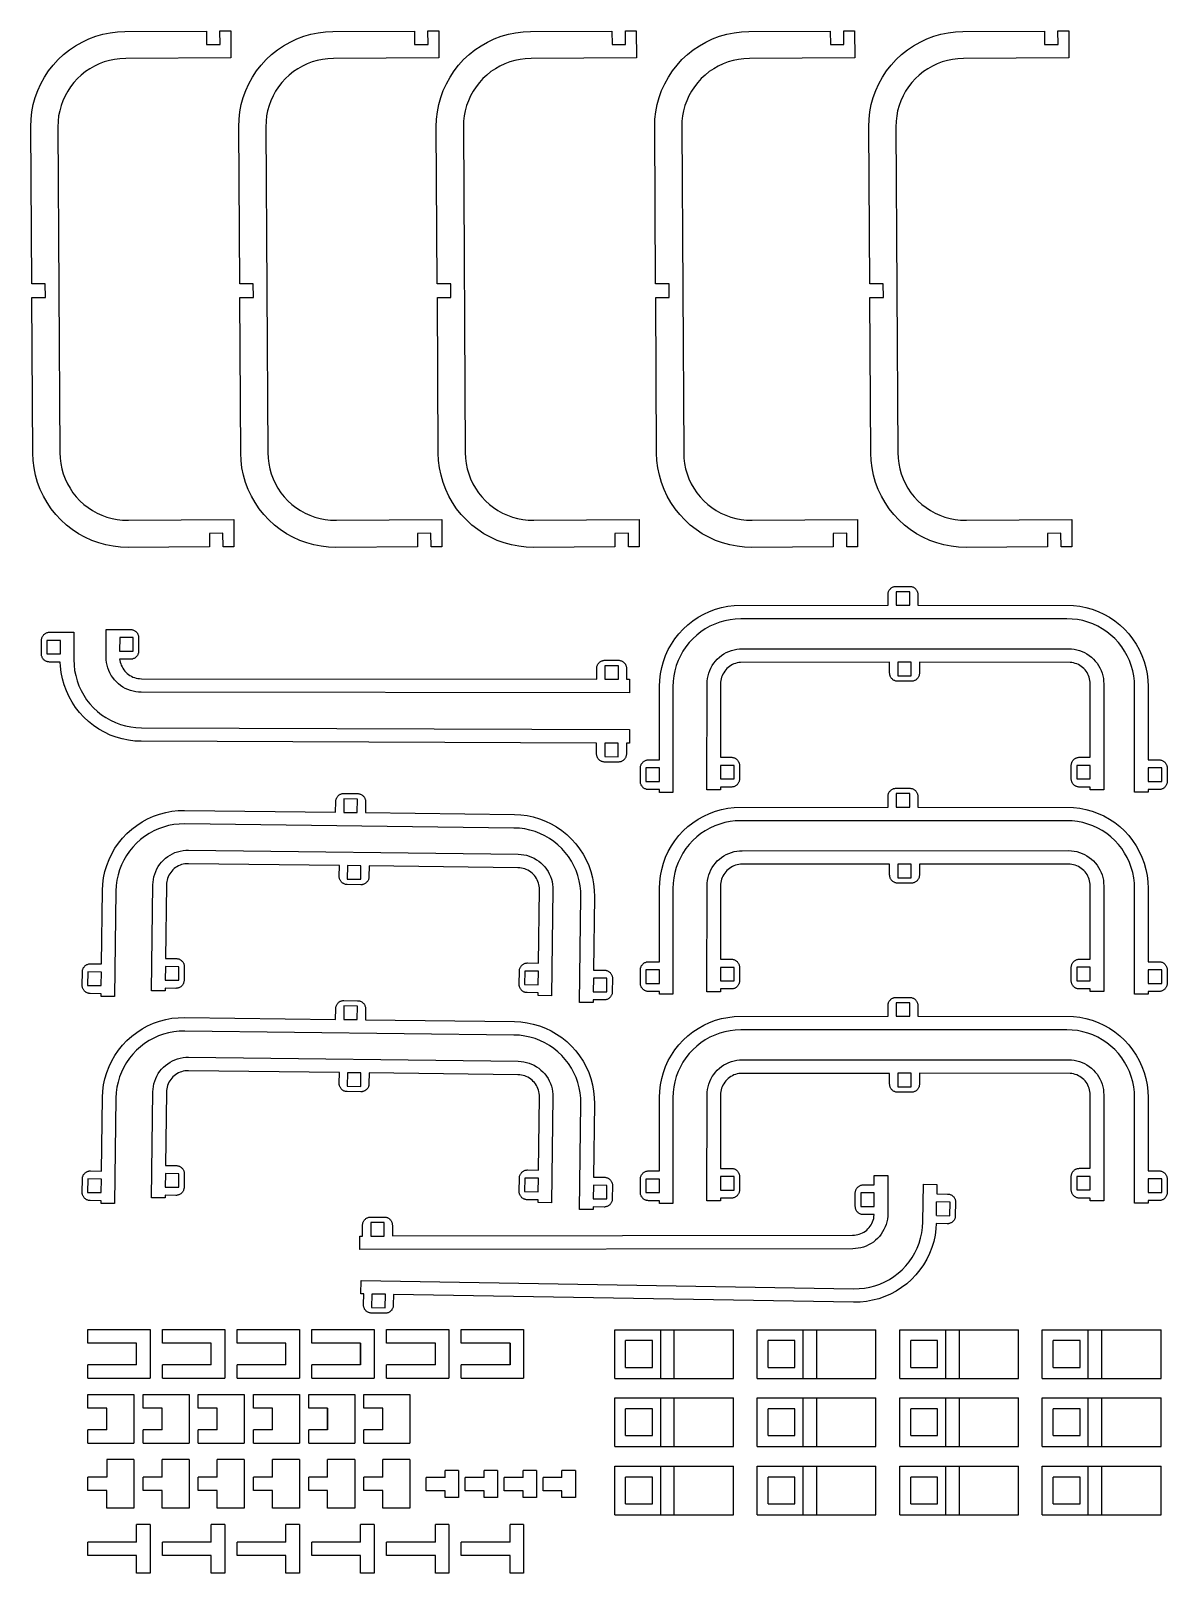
# Model space of a CAD drawing. Header units: millimetres. Extents: x -47 to 163, y -90 to 194.
import ezdxf

# ---------------------------------------------------------------- set-up
doc = ezdxf.new("R2010")
doc.units = ezdxf.units.MM
doc.header["$MEASUREMENT"] = 0
doc.layers.get('0').update_dxf_attribs({"linetype": 'CONTINUOUS'})
doc.layers.add('Layer 1', color=7, linetype='CONTINUOUS')

msp = doc.modelspace()

# ---------------------------------------------------------------- linework, layer by layer
at = {"color": 1, "linetype": 'Continuous'}
msp.add_line((120.38, -24.37), (120.43, -21.87), dxfattribs=at)
at = {"color": 1}
for p, q in [((-36.41, -47.95, -2.5), (-36.41, -45.45, -2.5)), ((-36.41, -47.95, 0), (-36.41, -45.45, 0)), ((-36.41, -45.45, -2.5), (-36.41, -45.45, 0)), ((-36.41, -45.45, -2.5), (-24.91, -45.45, -2.5)), ((-36.41, -45.45, 0), (-24.91, -45.45, 0)), ((-27.41, -45.45, -2.5), (-27.41, -45.45, 0)), ((-24.91, -45.45, -2.5), (-24.91, -54.45, -2.5)), ((-24.91, -45.45, 0), (-24.91, -54.45, 0)), ((-24.91, -45.45, -2.5), (-24.91, -45.45, 0)), ((-22.61, -47.95, -2.5), (-22.61, -45.45, -2.5)), ((-22.61, -47.95, 0), (-22.61, -45.45, 0)), ((-22.61, -45.45, -2.5), (-22.61, -45.45, 0)), ((-22.61, -45.45, -2.5), (-11.11, -45.45, -2.5)), ((-22.61, -45.45, 0), (-11.11, -45.45, 0)), ((-13.61, -45.45, -2.5), (-13.61, -45.45, 0)), ((-11.11, -45.45, -2.5), (-11.11, -54.45, -2.5)), ((-11.11, -45.45, 0), (-11.11, -54.45, 0)), ((-11.11, -45.45, -2.5), (-11.11, -45.45, 0)), ((-8.81, -47.95, -2.5), (-8.81, -45.45, -2.5)), ((-8.81, -47.95, 0), (-8.81, -45.45, 0)), ((-8.81, -45.45, -2.5), (-8.81, -45.45, 0)), ((-8.81, -45.45, -2.5), (2.69, -45.45, -2.5)), ((-8.81, -45.45, 0), (2.69, -45.45, 0)), ((0.19, -45.45, -2.5), (0.19, -45.45, 0)), ((2.69, -45.45, -2.5), (2.69, -54.45, -2.5)), ((2.69, -45.45, 0), (2.69, -54.45, 0)), ((2.69, -45.45, -2.5), (2.69, -45.45, 0)), ((4.99, -47.95, -2.5), (4.99, -45.45, -2.5)), ((4.99, -47.95, 0), (4.99, -45.45, 0)), ((4.99, -45.45, -2.5), (4.99, -45.45, 0)), ((4.99, -45.45, -2.5), (16.49, -45.45, -2.5)), ((4.99, -45.45, 0), (16.49, -45.45, 0)), ((13.99, -45.45, -2.5), (13.99, -45.45, 0)), ((16.49, -45.45, -2.5), (16.49, -54.45, -2.5)), ((16.49, -45.45, 0), (16.49, -54.45, 0)), ((16.49, -45.45, -2.5), (16.49, -45.45, 0)), ((18.79, -47.95, -2.5), (18.79, -45.45, -2.5)), ((18.79, -47.95, 0), (18.79, -45.45, 0)), ((18.79, -45.45, -2.5), (18.79, -45.45, 0)), ((18.79, -45.45, -2.5), (30.29, -45.45, -2.5)), ((18.79, -45.45, 0), (30.29, -45.45, 0)), ((27.79, -45.45, -2.5), (27.79, -45.45, 0)), ((30.29, -45.45, -2.5), (30.29, -54.45, -2.5)), ((30.29, -45.45, 0), (30.29, -54.45, 0)), ((30.29, -45.45, -2.5), (30.29, -45.45, 0)), ((32.59, -47.95, -2.5), (32.59, -45.45, -2.5)), ((32.59, -47.95, 0), (32.59, -45.45, 0)), ((32.59, -45.45, -2.5), (32.59, -45.45, 0)), ((32.59, -45.45, -2.5), (44.09, -45.45, -2.5)), ((32.59, -45.45, 0), (44.09, -45.45, 0)), ((41.59, -45.45, -2.5), (41.59, -45.45, 0)), ((44.09, -45.45, -2.5), (44.09, -54.45, -2.5)), ((44.09, -45.45, 0), (44.09, -54.45, 0)), ((44.09, -45.45, -2.5), (44.09, -45.45, 0)), ((60.94, -54.47, -2.5), (60.94, -45.47, -2.5)), ((60.94, -45.47, -2.5), (60.94, -45.47, 0)), ((60.94, -54.47, 0), (60.94, -45.47, 0)), ((60.94, -45.47, -2.5), (82.88, -45.47, -2.5)), ((60.94, -45.47, 0), (82.88, -45.47, 0)), ((69.94, -45.47, -2.5), (69.94, -45.47, 0)), ((69.94, -45.47, -2.5), (69.94, -45.47, -2.5)), ((69.94, -45.47, 0), (69.94, -45.47, 0)), ((82.88, -54.47, -2.5), (82.88, -45.47, -2.5)), ((82.88, -45.47, -2.5), (82.88, -45.47, 0)), ((82.88, -54.47, 0), (82.88, -45.47, 0)), ((87.27, -54.47, -2.5), (87.27, -45.47, -2.5)), ((87.27, -45.47, -2.5), (87.27, -45.47, 0)), ((87.27, -54.47, 0), (87.27, -45.47, 0)), ((87.27, -45.47, -2.5), (109.22, -45.47, -2.5)), ((87.27, -45.47, 0), (109.22, -45.47, 0)), ((96.27, -45.47, -2.5), (96.27, -45.47, 0)), ((96.27, -45.47, -2.5), (96.27, -45.47, -2.5)), ((96.27, -45.47, 0), (96.27, -45.47, 0)), ((109.22, -54.47, -2.5), (109.22, -45.47, -2.5)), ((109.22, -45.47, -2.5), (109.22, -45.47, 0)), ((109.22, -54.47, 0), (109.22, -45.47, 0)), ((113.61, -54.47, -2.5), (113.61, -45.47, -2.5)), ((113.61, -45.47, -2.5), (113.61, -45.47, 0)), ((113.61, -54.47, 0), (113.61, -45.47, 0)), ((113.61, -45.47, -2.5), (135.56, -45.47, -2.5)), ((113.61, -45.47, 0), (135.56, -45.47, 0)), ((122.61, -45.47, -2.5), (122.61, -45.47, 0)), ((122.61, -45.47, -2.5), (122.61, -45.47, -2.5)), ((122.61, -45.47, 0), (122.61, -45.47, 0)), ((135.56, -54.47, -2.5), (135.56, -45.47, -2.5)), ((135.56, -45.47, -2.5), (135.56, -45.47, 0)), ((135.56, -54.47, 0), (135.56, -45.47, 0)), ((139.94, -54.47, -2.5), (139.94, -45.47, -2.5)), ((139.94, -45.47, -2.5), (139.94, -45.47, 0)), ((139.94, -54.47, 0), (139.94, -45.47, 0)), ((139.94, -45.47, -2.5), (161.89, -45.47, -2.5)), ((139.94, -45.47, 0), (161.89, -45.47, 0)), ((148.94, -45.47, -2.5), (148.94, -45.47, 0)), ((148.94, -45.47, -2.5), (148.94, -45.47, -2.5)), ((148.94, -45.47, 0), (148.94, -45.47, 0)), ((161.89, -54.47, -2.5), (161.89, -45.47, -2.5)), ((161.89, -45.47, -2.5), (161.89, -45.47, 0)), ((161.89, -54.47, 0), (161.89, -45.47, 0)), ((-27.41, -47.95, -2.5), (-36.41, -47.95, -2.5)), ((-27.41, -47.95, 0), (-36.41, -47.95, 0)), ((-36.41, -47.95, -2.5), (-36.41, -47.95, 0)), ((-27.41, -51.95, -2.5), (-27.41, -47.95, -2.5)), ((-27.41, -51.95, 0), (-27.41, -47.95, 0)), ((-27.41, -47.95, -2.5), (-27.41, -47.95, 0)), ((-13.61, -47.95, -2.5), (-22.61, -47.95, -2.5)), ((-13.61, -47.95, 0), (-22.61, -47.95, 0)), ((-22.61, -47.95, -2.5), (-22.61, -47.95, 0)), ((-13.61, -51.95, -2.5), (-13.61, -47.95, -2.5)), ((-13.61, -51.95, 0), (-13.61, -47.95, 0)), ((-13.61, -47.95, -2.5), (-13.61, -47.95, 0)), ((0.19, -47.95, -2.5), (-8.81, -47.95, -2.5)), ((0.19, -47.95, 0), (-8.81, -47.95, 0)), ((-8.81, -47.95, -2.5), (-8.81, -47.95, 0)), ((0.19, -51.95, -2.5), (0.19, -47.95, -2.5)), ((0.19, -51.95, 0), (0.19, -47.95, 0)), ((0.19, -47.95, -2.5), (0.19, -47.95, 0)), ((13.99, -47.95, -2.5), (4.99, -47.95, -2.5)), ((13.99, -47.95, 0), (4.99, -47.95, 0)), ((4.99, -47.95, -2.5), (4.99, -47.95, 0)), ((13.99, -47.95, -2.5), (13.99, -51.95, -2.5)), ((13.99, -51.95, 0), (13.99, -47.95, 0)), ((13.99, -47.95, -2.5), (13.99, -47.95, 0)), ((27.79, -47.95, -2.5), (18.79, -47.95, -2.5)), ((27.79, -47.95, 0), (18.79, -47.95, 0)), ((18.79, -47.95, -2.5), (18.79, -47.95, 0)), ((27.79, -51.95, -2.5), (27.79, -47.95, -2.5)), ((27.79, -51.95, 0), (27.79, -47.95, 0)), ((27.79, -47.95, -2.5), (27.79, -47.95, 0)), ((41.59, -47.95, -2.5), (32.59, -47.95, -2.5)), ((41.59, -47.95, 0), (32.59, -47.95, 0)), ((32.59, -47.95, -2.5), (32.59, -47.95, 0)), ((41.59, -47.95, -2.5), (41.59, -51.95, -2.5)), ((41.59, -51.95, 0), (41.59, -47.95, 0)), ((41.59, -47.95, -2.5), (41.59, -47.95, 0)), ((67.91, -47.49, -2.5), (62.96, -47.49, -2.5)), ((62.96, -52.44, -2.5), (62.96, -47.49, -2.5)), ((67.91, -47.49, 0), (62.96, -47.49, 0)), ((62.96, -52.44, 0), (62.96, -47.49, 0)), ((67.91, -52.44, -2.5), (67.91, -47.49, -2.5)), ((67.91, -52.44, 0), (67.91, -47.49, 0)), ((94.25, -47.49, -2.5), (89.3, -47.49, -2.5)), ((89.3, -52.44, -2.5), (89.3, -47.49, -2.5)), ((94.25, -47.49, 0), (89.3, -47.49, 0)), ((89.3, -52.44, 0), (89.3, -47.49, 0)), ((94.25, -52.44, -2.5), (94.25, -47.49, -2.5)), ((94.25, -52.44, 0), (94.25, -47.49, 0)), ((120.58, -47.49, -2.5), (115.63, -47.49, -2.5)), ((115.63, -52.44, -2.5), (115.63, -47.49, -2.5)), ((120.58, -47.49, 0), (115.63, -47.49, 0)), ((115.63, -52.44, 0), (115.63, -47.49, 0)), ((120.58, -52.44, -2.5), (120.58, -47.49, -2.5)), ((120.58, -52.44, 0), (120.58, -47.49, 0)), ((146.92, -47.49, -2.5), (141.97, -47.49, -2.5)), ((141.97, -52.44, -2.5), (141.97, -47.49, -2.5)), ((146.92, -47.49, 0), (141.97, -47.49, 0)), ((141.97, -52.44, 0), (141.97, -47.49, 0)), ((146.92, -52.44, -2.5), (146.92, -47.49, -2.5)), ((146.92, -52.44, 0), (146.92, -47.49, 0)), ((-27.41, -49.95, -2.5), (-27.41, -49.95, 0)), ((-13.61, -49.95, -2.5), (-13.61, -49.95, 0)), ((0.19, -49.95, -2.5), (0.19, -49.95, 0)), ((13.99, -49.95, -2.5), (13.99, -49.95, 0)), ((27.79, -49.95, -2.5), (27.79, -49.95, 0)), ((41.59, -49.95, -2.5), (41.59, -49.95)), ((-36.41, -54.45, -2.5), (-36.41, -51.95, -2.5)), ((-27.41, -51.95, -2.5), (-36.41, -51.95, -2.5)), ((-36.41, -54.45, 0), (-36.41, -51.95, 0)), ((-27.41, -51.95, 0), (-36.41, -51.95, 0)), ((-36.41, -51.95, -2.5), (-36.41, -51.95, 0)), ((-27.41, -51.95, -2.5), (-27.41, -51.95, 0)), ((-22.61, -54.45, -2.5), (-22.61, -51.95, -2.5)), ((-13.61, -51.95, -2.5), (-22.61, -51.95, -2.5)), ((-22.61, -54.45, 0), (-22.61, -51.95, 0)), ((-13.61, -51.95, 0), (-22.61, -51.95, 0)), ((-22.61, -51.95, -2.5), (-22.61, -51.95, 0)), ((-13.61, -51.95, -2.5), (-13.61, -51.95, 0)), ((-8.81, -54.45, -2.5), (-8.81, -51.95, -2.5)), ((0.19, -51.95, -2.5), (-8.81, -51.95, -2.5)), ((-8.81, -54.45, 0), (-8.81, -51.95, 0)), ((0.19, -51.95, 0), (-8.81, -51.95, 0)), ((-8.81, -51.95, -2.5), (-8.81, -51.95, 0)), ((0.19, -51.95, -2.5), (0.19, -51.95, 0)), ((4.99, -54.45, -2.5), (4.99, -51.95, -2.5)), ((13.99, -51.95, -2.5), (4.99, -51.95, -2.5)), ((4.99, -54.45, 0), (4.99, -51.95, 0)), ((13.99, -51.95, 0), (4.99, -51.95, 0)), ((4.99, -51.95, -2.5), (4.99, -51.95, 0)), ((13.99, -51.95, -2.5), (13.99, -51.95, 0)), ((18.79, -54.45, -2.5), (18.79, -51.95, -2.5)), ((27.79, -51.95, -2.5), (18.79, -51.95, -2.5)), ((18.79, -54.45, 0), (18.79, -51.95, 0)), ((27.79, -51.95, 0), (18.79, -51.95, 0)), ((18.79, -51.95, -2.5), (18.79, -51.95, 0)), ((27.79, -51.95, -2.5), (27.79, -51.95, 0)), ((32.59, -54.45, -2.5), (32.59, -51.95, -2.5)), ((41.59, -51.95, -2.5), (32.59, -51.95, -2.5)), ((32.59, -54.45, 0), (32.59, -51.95, 0)), ((41.59, -51.95, 0), (32.59, -51.95, 0)), ((32.59, -51.95, -2.5), (32.59, -51.95, 0)), ((41.59, -51.95, -2.5), (41.59, -51.95, 0)), ((62.96, -52.44, -2.5), (67.91, -52.44, -2.5)), ((62.96, -52.44, 0), (67.91, -52.44, 0)), ((89.3, -52.44, -2.5), (94.25, -52.44, -2.5)), ((89.3, -52.44, 0), (94.25, -52.44, 0)), ((115.63, -52.44, -2.5), (120.58, -52.44, -2.5)), ((115.63, -52.44, 0), (120.58, -52.44, 0)), ((141.97, -52.44, -2.5), (146.92, -52.44, -2.5)), ((141.97, -52.44, 0), (146.92, -52.44, 0)), ((-36.41, -54.45, -2.5), (-36.41, -54.45, 0)), ((-36.41, -54.45, -2.5), (-24.91, -54.45, -2.5)), ((-36.41, -54.45, 0), (-24.91, -54.45, 0)), ((-27.41, -54.45, -2.5), (-27.41, -54.45, 0)), ((-24.91, -54.45, -2.5), (-24.91, -54.45, 0)), ((-22.61, -54.45, -2.5), (-22.61, -54.45, 0)), ((-22.61, -54.45, -2.5), (-11.11, -54.45, -2.5)), ((-22.61, -54.45, 0), (-11.11, -54.45, 0)), ((-13.61, -54.45, -2.5), (-13.61, -54.45, 0)), ((-11.11, -54.45, -2.5), (-11.11, -54.45, 0)), ((-8.81, -54.45, -2.5), (-8.81, -54.45, 0)), ((-8.81, -54.45, -2.5), (2.69, -54.45, -2.5)), ((-8.81, -54.45, 0), (2.69, -54.45, 0)), ((0.19, -54.45, -2.5), (0.19, -54.45, 0)), ((2.69, -54.45, -2.5), (2.69, -54.45, 0)), ((4.99, -54.45, -2.5), (4.99, -54.45, 0)), ((4.99, -54.45, -2.5), (16.49, -54.45, -2.5)), ((4.99, -54.45, 0), (16.49, -54.45, 0)), ((13.99, -54.45, -2.5), (13.99, -54.45, 0)), ((16.49, -54.45, -2.5), (16.49, -54.45, 0)), ((18.79, -54.45, -2.5), (18.79, -54.45, 0)), ((18.79, -54.45, -2.5), (30.29, -54.45, -2.5)), ((18.79, -54.45, 0), (30.29, -54.45, 0)), ((27.79, -54.45, -2.5), (27.79, -54.45, 0)), ((30.29, -54.45, -2.5), (30.29, -54.45, 0)), ((32.59, -54.45, -2.5), (32.59, -54.45, 0)), ((32.59, -54.45, -2.5), (44.09, -54.45, -2.5)), ((32.59, -54.45, 0), (44.09, -54.45, 0)), ((41.59, -54.45, -2.5), (41.59, -54.45, 0)), ((44.09, -54.45, -2.5), (44.09, -54.45, 0)), ((60.94, -54.47, -2.5), (60.94, -54.47, 0)), ((60.94, -54.47, -2.5), (82.88, -54.47, -2.5)), ((60.94, -54.47, 0), (82.88, -54.47, 0)), ((69.94, -54.47, -2.5), (69.94, -54.47, 0)), ((69.94, -54.47, -2.5), (69.94, -54.47, -2.5)), ((69.94, -54.47, 0), (69.94, -54.47, 0)), ((82.88, -54.47, -2.5), (82.88, -54.47, 0)), ((87.27, -54.47, -2.5), (87.27, -54.47, 0)), ((87.27, -54.47, -2.5), (109.22, -54.47, -2.5)), ((87.27, -54.47, 0), (109.22, -54.47, 0)), ((96.27, -54.47, -2.5), (96.27, -54.47, 0)), ((96.27, -54.47, -2.5), (96.27, -54.47, -2.5)), ((96.27, -54.47, 0), (96.27, -54.47, 0)), ((109.22, -54.47, -2.5), (109.22, -54.47, 0)), ((113.61, -54.47, -2.5), (113.61, -54.47, 0)), ((113.61, -54.47, -2.5), (135.56, -54.47, -2.5)), ((113.61, -54.47, 0), (135.56, -54.47, 0)), ((122.61, -54.47, -2.5), (122.61, -54.47, 0)), ((122.61, -54.47, -2.5), (122.61, -54.47, -2.5)), ((122.61, -54.47, 0), (122.61, -54.47, 0)), ((135.56, -54.47, -2.5), (135.56, -54.47, 0)), ((139.94, -54.47, -2.5), (139.94, -54.47, 0)), ((139.94, -54.47, -2.5), (161.89, -54.47, -2.5)), ((139.94, -54.47, 0), (161.89, -54.47, 0)), ((148.94, -54.47, -2.5), (148.94, -54.47, 0)), ((148.94, -54.47, -2.5), (148.94, -54.47, -2.5)), ((148.94, -54.47, 0), (148.94, -54.47, 0)), ((161.89, -54.47, -2.5), (161.89, -54.47, 0)), ((-36.41, -59.95, -2.5), (-36.41, -57.45, -2.5)), ((-36.41, -59.95, 0), (-36.41, -57.45, 0)), ((-36.41, -57.45, -2.5), (-36.41, -57.45, 0)), ((-36.41, -57.45, -2.5), (-27.91, -57.45, -2.5)), ((-36.41, -57.45, 0), (-27.91, -57.45, 0)), ((-32.91, -57.45, -2.5), (-32.91, -57.45, 0)), ((-27.91, -57.45, -2.5), (-27.91, -66.45, -2.5)), ((-27.91, -57.45, 0), (-27.91, -66.45, 0)), ((-27.91, -57.45, -2.5), (-27.91, -57.45, 0)), ((-26.21, -59.95, -2.5), (-26.21, -57.45, -2.5)), ((-26.21, -59.95, 0), (-26.21, -57.45, 0)), ((-26.21, -57.45, -2.5), (-26.21, -57.45, 0)), ((-26.21, -57.45, -2.5), (-17.71, -57.45, -2.5)), ((-26.21, -57.45, 0), (-17.71, -57.45, 0)), ((-22.71, -57.45, -2.5), (-22.71, -57.45, 0)), ((-17.71, -57.45, -2.5), (-17.71, -66.45, -2.5)), ((-17.71, -57.45, 0), (-17.71, -66.45, 0)), ((-17.71, -57.45, -2.5), (-17.71, -57.45, 0)), ((-16.01, -59.95, -2.5), (-16.01, -57.45, -2.5)), ((-16.01, -59.95, 0), (-16.01, -57.45, 0)), ((-16.01, -57.45, -2.5), (-16.01, -57.45, 0)), ((-16.01, -57.45, -2.5), (-7.51, -57.45, -2.5)), ((-16.01, -57.45, 0), (-7.51, -57.45, 0)), ((-12.51, -57.45, -2.5), (-12.51, -57.45, 0)), ((-7.51, -57.45, -2.5), (-7.51, -66.45, -2.5)), ((-7.51, -57.45, 0), (-7.51, -66.45, 0)), ((-7.51, -57.45, -2.5), (-7.51, -57.45, 0)), ((-5.81, -59.95, -2.5), (-5.81, -57.45, -2.5)), ((-5.81, -59.95, 0), (-5.81, -57.45, 0)), ((-5.81, -57.45, -2.5), (-5.81, -57.45, 0)), ((-5.81, -57.45, -2.5), (2.69, -57.45, -2.5)), ((-5.81, -57.45, 0), (2.69, -57.45, 0)), ((-2.31, -57.45, -2.5), (-2.31, -57.45, 0)), ((2.69, -57.45, -2.5), (2.69, -66.45, -2.5)), ((2.69, -57.45, 0), (2.69, -66.45, 0)), ((2.69, -57.45, -2.5), (2.69, -57.45, 0)), ((4.39, -59.95, -2.5), (4.39, -57.45, -2.5)), ((4.39, -59.95, 0), (4.39, -57.45, 0)), ((4.39, -57.45, -2.5), (4.39, -57.45, 0)), ((4.39, -57.45, -2.5), (12.89, -57.45, -2.5)), ((4.39, -57.45, 0), (12.89, -57.45, 0)), ((7.89, -57.45, -2.5), (7.89, -57.45, 0)), ((12.89, -57.45, -2.5), (12.89, -66.45, -2.5)), ((12.89, -57.45, 0), (12.89, -66.45, 0)), ((12.89, -57.45, -2.5), (12.89, -57.45, 0)), ((14.59, -59.95, -2.5), (14.59, -57.45, -2.5)), ((14.59, -59.95, 0), (14.59, -57.45, 0)), ((14.59, -57.45, -2.5), (14.59, -57.45, 0)), ((14.59, -57.45, -2.5), (23.09, -57.45, -2.5)), ((14.59, -57.45, 0), (23.09, -57.45, 0)), ((18.09, -57.45, -2.5), (18.09, -57.45, 0)), ((23.09, -57.45, -2.5), (23.09, -66.45, -2.5)), ((23.09, -57.45, 0), (23.09, -66.45, 0)), ((23.09, -57.45, -2.5), (23.09, -57.45, 0)), ((60.94, -67.07, -2.5), (60.94, -58.07, -2.5)), ((60.94, -58.07, -2.5), (60.94, -58.07, 0)), ((60.94, -67.07, 0), (60.94, -58.07, 0)), ((60.94, -58.07, -2.5), (82.88, -58.07, -2.5)), ((60.94, -58.07, 0), (82.88, -58.07, 0)), ((69.94, -58.07, -2.5), (69.94, -58.07, 0)), ((69.94, -58.07, -2.5), (69.94, -58.07, -2.5)), ((69.94, -58.07, 0), (69.94, -58.07, 0)), ((82.88, -67.07, -2.5), (82.88, -58.07, -2.5)), ((82.88, -58.07, -2.5), (82.88, -58.07, 0)), ((82.88, -67.07, 0), (82.88, -58.07, 0)), ((87.27, -67.07, -2.5), (87.27, -58.07, -2.5)), ((87.27, -58.07, -2.5), (87.27, -58.07, 0)), ((87.27, -67.07, 0), (87.27, -58.07, 0)), ((87.27, -58.07, -2.5), (109.22, -58.07, -2.5)), ((87.27, -58.07, 0), (109.22, -58.07, 0)), ((96.27, -58.07, -2.5), (96.27, -58.07, 0)), ((96.27, -58.07, -2.5), (96.27, -58.07, -2.5)), ((96.27, -58.07, 0), (96.27, -58.07, 0)), ((109.22, -67.07, -2.5), (109.22, -58.07, -2.5)), ((109.22, -58.07, -2.5), (109.22, -58.07, 0)), ((109.22, -67.07, 0), (109.22, -58.07, 0)), ((113.61, -67.07, -2.5), (113.61, -58.07, -2.5)), ((113.61, -58.07, -2.5), (113.61, -58.07, 0)), ((113.61, -67.07, 0), (113.61, -58.07, 0)), ((113.61, -58.07, -2.5), (135.56, -58.07, -2.5)), ((113.61, -58.07, 0), (135.56, -58.07, 0)), ((122.61, -58.07, -2.5), (122.61, -58.07, 0)), ((122.61, -58.07, -2.5), (122.61, -58.07, -2.5)), ((122.61, -58.07, 0), (122.61, -58.07, 0)), ((135.56, -67.07, -2.5), (135.56, -58.07, -2.5)), ((135.56, -58.07, -2.5), (135.56, -58.07, 0)), ((135.56, -67.07, 0), (135.56, -58.07, 0)), ((139.94, -67.07, -2.5), (139.94, -58.07, -2.5)), ((139.94, -58.07, -2.5), (139.94, -58.07, 0)), ((139.94, -67.07, 0), (139.94, -58.07, 0)), ((139.94, -58.07, -2.5), (161.89, -58.07, -2.5)), ((139.94, -58.07, 0), (161.89, -58.07, 0)), ((148.94, -58.07, -2.5), (148.94, -58.07, 0)), ((148.94, -58.07, -2.5), (148.94, -58.07, -2.5)), ((148.94, -58.07, 0), (148.94, -58.07, 0)), ((161.89, -67.07, -2.5), (161.89, -58.07, -2.5)), ((161.89, -58.07, -2.5), (161.89, -58.07, 0)), ((161.89, -67.07, 0), (161.89, -58.07, 0)), ((-32.91, -59.95, -2.5), (-36.41, -59.95, -2.5)), ((-32.91, -59.95, 0), (-36.41, -59.95, 0)), ((-36.41, -59.95, -2.5), (-36.41, -59.95, 0)), ((-32.91, -63.95, -2.5), (-32.91, -59.95, -2.5)), ((-32.91, -63.95, 0), (-32.91, -59.95, 0)), ((-32.91, -59.95, -2.5), (-32.91, -59.95, 0)), ((-32.91, -61.95, -2.5), (-32.91, -61.95, 0)), ((-22.71, -59.95, -2.5), (-26.21, -59.95, -2.5)), ((-22.71, -59.95, 0), (-26.21, -59.95, 0)), ((-26.21, -59.95, -2.5), (-26.21, -59.95, 0)), ((-22.71, -63.95, -2.5), (-22.71, -59.95, -2.5)), ((-22.71, -63.95, 0), (-22.71, -59.95, 0)), ((-22.71, -59.95, -2.5), (-22.71, -59.95, 0)), ((-22.71, -61.95, -2.5), (-22.71, -61.95, 0)), ((-12.51, -59.95, -2.5), (-16.01, -59.95, -2.5)), ((-12.51, -59.95, 0), (-16.01, -59.95, 0)), ((-16.01, -59.95, -2.5), (-16.01, -59.95, 0)), ((-12.51, -63.95, -2.5), (-12.51, -59.95, -2.5)), ((-12.51, -63.95, 0), (-12.51, -59.95, 0)), ((-12.51, -59.95, -2.5), (-12.51, -59.95, 0)), ((-12.51, -61.95, -2.5), (-12.51, -61.95, 0)), ((-2.31, -59.95, -2.5), (-5.81, -59.95, -2.5)), ((-2.31, -59.95, 0), (-5.81, -59.95, 0)), ((-5.81, -59.95, -2.5), (-5.81, -59.95, 0)), ((-2.31, -63.95, -2.5), (-2.31, -59.95, -2.5)), ((-2.31, -63.95, 0), (-2.31, -59.95, 0)), ((-2.31, -59.95, -2.5), (-2.31, -59.95, 0)), ((-2.31, -61.95, -2.5), (-2.31, -61.95, 0)), ((7.89, -59.95, -2.5), (4.39, -59.95, -2.5)), ((7.89, -59.95, 0), (4.39, -59.95, 0)), ((4.39, -59.95, -2.5), (4.39, -59.95, 0)), ((7.89, -59.95, -2.5), (7.89, -63.95, -2.5)), ((7.89, -63.95, 0), (7.89, -59.95, 0)), ((7.89, -59.95, -2.5), (7.89, -59.95, 0)), ((7.89, -61.95, -2.5), (7.89, -61.95, 0)), ((18.09, -59.95, -2.5), (14.59, -59.95, -2.5)), ((18.09, -59.95, 0), (14.59, -59.95, 0)), ((14.59, -59.95, -2.5), (14.59, -59.95, 0)), ((18.09, -63.95, -2.5), (18.09, -59.95, -2.5)), ((18.09, -63.95, 0), (18.09, -59.95, 0)), ((18.09, -59.95, -2.5), (18.09, -59.95, 0)), ((18.09, -61.95, -2.5), (18.09, -61.95, 0)), ((67.91, -60.09, -2.5), (62.96, -60.09, -2.5)), ((62.96, -65.04, -2.5), (62.96, -60.09, -2.5)), ((67.91, -60.09, 0), (62.96, -60.09, 0)), ((62.96, -65.04, 0), (62.96, -60.09, 0)), ((67.91, -65.04, -2.5), (67.91, -60.09, -2.5)), ((67.91, -65.04, 0), (67.91, -60.09, 0)), ((94.25, -60.09, -2.5), (89.3, -60.09, -2.5)), ((89.3, -65.04, -2.5), (89.3, -60.09, -2.5)), ((94.25, -60.09, 0), (89.3, -60.09, 0)), ((89.3, -65.04, 0), (89.3, -60.09, 0)), ((94.25, -65.04, -2.5), (94.25, -60.09, -2.5)), ((94.25, -65.04, 0), (94.25, -60.09, 0)), ((120.58, -60.09, -2.5), (115.63, -60.09, -2.5)), ((115.63, -65.04, -2.5), (115.63, -60.09, -2.5)), ((120.58, -60.09, 0), (115.63, -60.09, 0)), ((115.63, -65.04, 0), (115.63, -60.09, 0)), ((120.58, -65.04, -2.5), (120.58, -60.09, -2.5)), ((120.58, -65.04, 0), (120.58, -60.09, 0)), ((146.92, -60.09, -2.5), (141.97, -60.09, -2.5)), ((141.97, -65.04, -2.5), (141.97, -60.09, -2.5)), ((146.92, -60.09, 0), (141.97, -60.09, 0)), ((141.97, -65.04, 0), (141.97, -60.09, 0)), ((146.92, -65.04, -2.5), (146.92, -60.09, -2.5)), ((146.92, -65.04, 0), (146.92, -60.09, 0)), ((-36.41, -66.45, -2.5), (-36.41, -63.95, -2.5)), ((-32.91, -63.95, -2.5), (-36.41, -63.95, -2.5)), ((-36.41, -66.45, 0), (-36.41, -63.95, 0)), ((-32.91, -63.95, 0), (-36.41, -63.95, 0)), ((-36.41, -63.95, -2.5), (-36.41, -63.95, 0)), ((-32.91, -63.95, -2.5), (-32.91, -63.95, 0)), ((-26.21, -66.45, -2.5), (-26.21, -63.95, -2.5)), ((-22.71, -63.95, -2.5), (-26.21, -63.95, -2.5)), ((-26.21, -66.45, 0), (-26.21, -63.95, 0)), ((-22.71, -63.95, 0), (-26.21, -63.95, 0)), ((-26.21, -63.95, -2.5), (-26.21, -63.95, 0)), ((-22.71, -63.95, -2.5), (-22.71, -63.95, 0)), ((-16.01, -66.45, -2.5), (-16.01, -63.95, -2.5)), ((-12.51, -63.95, -2.5), (-16.01, -63.95, -2.5)), ((-16.01, -66.45, 0), (-16.01, -63.95, 0)), ((-12.51, -63.95, 0), (-16.01, -63.95, 0)), ((-16.01, -63.95, -2.5), (-16.01, -63.95, 0)), ((-12.51, -63.95, -2.5), (-12.51, -63.95, 0)), ((-5.81, -66.45, -2.5), (-5.81, -63.95, -2.5)), ((-2.31, -63.95, -2.5), (-5.81, -63.95, -2.5)), ((-5.81, -66.45, 0), (-5.81, -63.95, 0)), ((-2.31, -63.95, 0), (-5.81, -63.95, 0)), ((-5.81, -63.95, -2.5), (-5.81, -63.95, 0)), ((-2.31, -63.95, -2.5), (-2.31, -63.95, 0)), ((4.39, -66.45, -2.5), (4.39, -63.95, -2.5)), ((7.89, -63.95, -2.5), (4.39, -63.95, -2.5)), ((4.39, -66.45, 0), (4.39, -63.95, 0)), ((7.89, -63.95, 0), (4.39, -63.95, 0)), ((4.39, -63.95, -2.5), (4.39, -63.95, 0)), ((7.89, -63.95, -2.5), (7.89, -63.95, 0)), ((14.59, -66.45, -2.5), (14.59, -63.95, -2.5)), ((18.09, -63.95, -2.5), (14.59, -63.95, -2.5)), ((14.59, -66.45, 0), (14.59, -63.95, 0)), ((18.09, -63.95, 0), (14.59, -63.95, 0)), ((14.59, -63.95, -2.5), (14.59, -63.95, 0)), ((18.09, -63.95, -2.5), (18.09, -63.95, 0)), ((62.96, -65.04, -2.5), (67.91, -65.04, -2.5)), ((62.96, -65.04, 0), (67.91, -65.04, 0)), ((89.3, -65.04, -2.5), (94.25, -65.04, -2.5)), ((89.3, -65.04, 0), (94.25, -65.04, 0)), ((115.63, -65.04, -2.5), (120.58, -65.04, -2.5)), ((115.63, -65.04, 0), (120.58, -65.04, 0)), ((141.97, -65.04, -2.5), (146.92, -65.04, -2.5)), ((141.97, -65.04, 0), (146.92, -65.04, 0)), ((-36.41, -66.45, -2.5), (-36.41, -66.45, 0)), ((-36.41, -66.45, -2.5), (-27.91, -66.45, -2.5)), ((-36.41, -66.45, 0), (-27.91, -66.45, 0)), ((-32.91, -66.45, -2.5), (-32.91, -66.45, 0)), ((-27.91, -66.45, -2.5), (-27.91, -66.45, 0)), ((-26.21, -66.45, -2.5), (-26.21, -66.45, 0)), ((-26.21, -66.45, -2.5), (-17.71, -66.45, -2.5)), ((-26.21, -66.45, 0), (-17.71, -66.45, 0)), ((-22.71, -66.45, -2.5), (-22.71, -66.45, 0)), ((-17.71, -66.45, -2.5), (-17.71, -66.45, 0)), ((-16.01, -66.45, -2.5), (-16.01, -66.45, 0)), ((-16.01, -66.45, -2.5), (-7.51, -66.45, -2.5)), ((-16.01, -66.45, 0), (-7.51, -66.45, 0)), ((-12.51, -66.45, -2.5), (-12.51, -66.45, 0)), ((-7.51, -66.45, -2.5), (-7.51, -66.45, 0)), ((-5.81, -66.45, -2.5), (-5.81, -66.45, 0)), ((-5.81, -66.45, -2.5), (2.69, -66.45, -2.5)), ((-5.81, -66.45, 0), (2.69, -66.45, 0)), ((-2.31, -66.45, -2.5), (-2.31, -66.45, 0)), ((2.69, -66.45, -2.5), (2.69, -66.45, 0)), ((4.39, -66.45, -2.5), (4.39, -66.45, 0)), ((4.39, -66.45, -2.5), (12.89, -66.45, -2.5)), ((4.39, -66.45, 0), (12.89, -66.45, 0)), ((7.89, -66.45, -2.5), (7.89, -66.45, 0)), ((12.89, -66.45, -2.5), (12.89, -66.45, 0)), ((14.59, -66.45, -2.5), (14.59, -66.45, 0)), ((14.59, -66.45, -2.5), (23.09, -66.45, -2.5)), ((14.59, -66.45, 0), (23.09, -66.45, 0)), ((18.09, -66.45, -2.5), (18.09, -66.45, 0)), ((23.09, -66.45, -2.5), (23.09, -66.45, 0)), ((60.94, -67.07, -2.5), (60.94, -67.07, 0)), ((60.94, -67.07, -2.5), (82.88, -67.07, -2.5)), ((60.94, -67.07, 0), (82.88, -67.07, 0)), ((69.94, -67.07, -2.5), (69.94, -67.07, 0)), ((69.94, -67.07, -2.5), (69.94, -67.07, -2.5)), ((69.94, -67.07, 0), (69.94, -67.07, 0)), ((82.88, -67.07, -2.5), (82.88, -67.07, 0)), ((87.27, -67.07, -2.5), (87.27, -67.07, 0)), ((87.27, -67.07, 0), (109.22, -67.07, 0)), ((87.27, -67.07, -2.5), (109.22, -67.07, -2.5)), ((96.27, -67.07, -2.5), (96.27, -67.07, 0)), ((96.27, -67.07, -2.5), (96.27, -67.07, -2.5)), ((96.27, -67.07, 0), (96.27, -67.07, 0)), ((109.22, -67.07, -2.5), (109.22, -67.07, 0)), ((113.61, -67.07, -2.5), (113.61, -67.07, 0)), ((113.61, -67.07, -2.5), (135.56, -67.07, -2.5)), ((113.61, -67.07, 0), (135.56, -67.07, 0)), ((122.61, -67.07, -2.5), (122.61, -67.07, 0)), ((122.61, -67.07, -2.5), (122.61, -67.07, -2.5)), ((122.61, -67.07, 0), (122.61, -67.07, 0)), ((135.56, -67.07, -2.5), (135.56, -67.07, 0)), ((139.94, -67.07, -2.5), (139.94, -67.07, 0)), ((139.94, -67.07, 0), (161.89, -67.07, 0)), ((139.94, -67.07, -2.5), (161.89, -67.07, -2.5)), ((148.94, -67.07, -2.5), (148.94, -67.07, 0)), ((148.94, -67.07, -2.5), (148.94, -67.07, -2.5)), ((148.94, -67.07, 0), (148.94, -67.07, 0)), ((161.89, -67.07, -2.5), (161.89, -67.07, 0)), ((-27.91, -69.45, -2.5), (-32.91, -69.45, -2.5)), ((-27.91, -69.45, 0), (-32.91, -69.45, 0)), ((-32.91, -69.45, -2.5), (-32.91, -69.45, 0)), ((-32.91, -69.45, -2.5), (-32.91, -72.7, -2.5)), ((-32.91, -69.45, 0), (-32.91, -72.7, 0)), ((-27.91, -69.45, -2.5), (-27.91, -78.45, -2.5)), ((-27.91, -69.45, 0), (-27.91, -78.45, 0)), ((-27.91, -69.45, -2.5), (-27.91, -69.45, 0)), ((-17.71, -69.45, -2.5), (-22.71, -69.45, -2.5)), ((-17.71, -69.45, 0), (-22.71, -69.45, 0)), ((-22.71, -69.45, -2.5), (-22.71, -69.45, 0)), ((-22.71, -72.7, 0), (-22.71, -69.45, 0)), ((-22.71, -72.7, -2.5), (-22.71, -69.45, -2.5)), ((-17.71, -69.45, -2.5), (-17.71, -78.45, -2.5)), ((-17.71, -69.45, 0), (-17.71, -78.45, 0)), ((-17.71, -69.45, -2.5), (-17.71, -69.45, 0)), ((-7.51, -69.45, -2.5), (-12.51, -69.45, -2.5)), ((-7.51, -69.45, 0), (-12.51, -69.45, 0)), ((-12.51, -69.45, -2.5), (-12.51, -69.45, 0)), ((-12.51, -72.7, 0), (-12.51, -69.45, 0)), ((-12.51, -72.7, -2.5), (-12.51, -69.45, -2.5)), ((-7.51, -69.45, -2.5), (-7.51, -78.45, -2.5)), ((-7.51, -69.45, 0), (-7.51, -78.45, 0)), ((-7.51, -69.45, -2.5), (-7.51, -69.45, 0)), ((2.69, -69.45, -2.5), (-2.31, -69.45, -2.5)), ((2.69, -69.45, 0), (-2.31, -69.45, 0)), ((-2.31, -69.45, -2.5), (-2.31, -69.45, 0)), ((-2.31, -72.7, 0), (-2.31, -69.45, 0)), ((-2.31, -72.7, -2.5), (-2.31, -69.45, -2.5)), ((2.69, -69.45, -2.5), (2.69, -78.45, -2.5)), ((2.69, -69.45, 0), (2.69, -78.45, 0)), ((2.69, -69.45, -2.5), (2.69, -69.45, 0)), ((12.89, -69.45, -2.5), (7.89, -69.45, -2.5)), ((12.89, -69.45, 0), (7.89, -69.45, 0)), ((7.89, -69.45, -2.5), (7.89, -69.45, 0)), ((7.89, -72.7, 0), (7.89, -69.45, 0)), ((7.89, -72.7, -2.5), (7.89, -69.45, -2.5)), ((12.89, -69.45, -2.5), (12.89, -78.45, -2.5)), ((12.89, -69.45, 0), (12.89, -78.45, 0)), ((12.89, -69.45, -2.5), (12.89, -69.45, 0)), ((23.09, -69.45, -2.5), (18.09, -69.45, -2.5)), ((23.09, -69.45, 0), (18.09, -69.45, 0)), ((18.09, -69.45, -2.5), (18.09, -69.45, 0)), ((18.09, -72.7, 0), (18.09, -69.45, 0)), ((18.09, -72.7, -2.5), (18.09, -69.45, -2.5)), ((23.09, -69.45, -2.5), (23.09, -78.45, -2.5)), ((23.09, -69.45, 0), (23.09, -78.45, 0)), ((23.09, -69.45, -2.5), (23.09, -69.45, 0)), ((60.94, -79.67, -2.5), (60.94, -70.67, -2.5)), ((60.94, -70.67, -2.5), (60.94, -70.67, 0)), ((60.94, -79.67, 0), (60.94, -70.67, 0)), ((60.94, -70.67, -2.5), (82.88, -70.67, -2.5)), ((60.94, -70.67, 0), (82.88, -70.67, 0)), ((69.94, -70.67, -2.5), (69.94, -70.67, 0)), ((69.94, -70.67, -2.5), (69.94, -70.67, -2.5)), ((69.94, -70.67, 0), (69.94, -70.67, 0)), ((82.88, -79.67, -2.5), (82.88, -70.67, -2.5)), ((82.88, -70.67, -2.5), (82.88, -70.67, 0)), ((82.88, -79.67, 0), (82.88, -70.67, 0)), ((87.27, -79.67, -2.5), (87.27, -70.67, -2.5)), ((87.27, -70.67, -2.5), (87.27, -70.67, 0)), ((87.27, -79.67, 0), (87.27, -70.67, 0)), ((87.27, -70.67, -2.5), (109.22, -70.67, -2.5)), ((87.27, -70.67, 0), (109.22, -70.67, 0)), ((96.27, -70.67, -2.5), (96.27, -70.67, 0)), ((96.27, -70.67, -2.5), (96.27, -70.67, -2.5)), ((96.27, -70.67, 0), (96.27, -70.67, 0)), ((109.22, -79.67, -2.5), (109.22, -70.67, -2.5)), ((109.22, -70.67, -2.5), (109.22, -70.67, 0)), ((109.22, -79.67, 0), (109.22, -70.67, 0)), ((113.61, -79.67, -2.5), (113.61, -70.67, -2.5)), ((113.61, -70.67, -2.5), (113.61, -70.67, 0)), ((113.61, -79.67, 0), (113.61, -70.67, 0)), ((113.61, -70.67, -2.5), (135.56, -70.67, -2.5)), ((113.61, -70.67, 0), (135.56, -70.67, 0)), ((122.61, -70.67, -2.5), (122.61, -70.67, 0)), ((122.61, -70.67, -2.5), (122.61, -70.67, -2.5)), ((122.61, -70.67, 0), (122.61, -70.67, 0)), ((135.56, -79.67, -2.5), (135.56, -70.67, -2.5)), ((135.56, -70.67, -2.5), (135.56, -70.67, 0)), ((135.56, -79.67, 0), (135.56, -70.67, 0)), ((139.94, -79.67, -2.5), (139.94, -70.67, -2.5)), ((139.94, -70.67, -2.5), (139.94, -70.67, 0)), ((139.94, -79.67, 0), (139.94, -70.67, 0)), ((139.94, -70.67, -2.5), (161.89, -70.67, -2.5)), ((139.94, -70.67, 0), (161.89, -70.67, 0)), ((148.94, -70.67, -2.5), (148.94, -70.67, 0)), ((148.94, -70.67, -2.5), (148.94, -70.67, -2.5)), ((148.94, -70.67, 0), (148.94, -70.67, 0)), ((161.89, -79.67, -2.5), (161.89, -70.67, -2.5)), ((161.89, -70.67, -2.5), (161.89, -70.67, 0)), ((161.89, -79.67, 0), (161.89, -70.67, 0)), ((-36.41, -75.2, -2.5), (-36.41, -72.7, -2.5)), ((-36.41, -75.2, 0), (-36.41, -72.7, 0)), ((-36.41, -72.7, -2.5), (-36.41, -72.7, 0)), ((-32.91, -72.7, 0), (-36.41, -72.7, 0)), ((-32.91, -72.7, -2.5), (-36.41, -72.7, -2.5)), ((-32.91, -72.7, -2.5), (-32.91, -72.7, 0)), ((-26.21, -75.2, -2.5), (-26.21, -72.7, -2.5)), ((-26.21, -75.2, 0), (-26.21, -72.7, 0)), ((-26.21, -72.7, -2.5), (-26.21, -72.7, 0)), ((-22.71, -72.7, 0), (-26.21, -72.7, 0)), ((-22.71, -72.7, -2.5), (-26.21, -72.7, -2.5)), ((-22.71, -72.7, -2.5), (-22.71, -72.7, 0)), ((-16.01, -75.2, -2.5), (-16.01, -72.7, -2.5)), ((-16.01, -75.2, 0), (-16.01, -72.7, 0)), ((-16.01, -72.7, -2.5), (-16.01, -72.7, 0)), ((-12.51, -72.7, 0), (-16.01, -72.7, 0)), ((-12.51, -72.7, -2.5), (-16.01, -72.7, -2.5)), ((-12.51, -72.7, -2.5), (-12.51, -72.7, 0)), ((-5.81, -75.2, -2.5), (-5.81, -72.7, -2.5)), ((-5.81, -75.2, 0), (-5.81, -72.7, 0)), ((-5.81, -72.7, -2.5), (-5.81, -72.7, 0)), ((-2.31, -72.7, 0), (-5.81, -72.7, 0)), ((-2.31, -72.7, -2.5), (-5.81, -72.7, -2.5)), ((-2.31, -72.7, -2.5), (-2.31, -72.7, 0)), ((4.39, -75.2, -2.5), (4.39, -72.7, -2.5)), ((4.39, -75.2, 0), (4.39, -72.7, 0)), ((4.39, -72.7, -2.5), (4.39, -72.7, 0)), ((7.89, -72.7, 0), (4.39, -72.7, 0)), ((7.89, -72.7, -2.5), (4.39, -72.7, -2.5)), ((7.89, -72.7, -2.5), (7.89, -72.7, 0)), ((14.59, -75.2, -2.5), (14.59, -72.7, -2.5)), ((14.59, -75.2, 0), (14.59, -72.7, 0)), ((14.59, -72.7, -2.5), (14.59, -72.7, 0)), ((18.09, -72.7, 0), (14.59, -72.7, 0)), ((18.09, -72.7, -2.5), (14.59, -72.7, -2.5)), ((18.09, -72.7, -2.5), (18.09, -72.7, 0)), ((26.09, -75.25, -2.5), (26.09, -72.75, -2.5)), ((26.09, -75.25, 0), (26.09, -72.75, 0)), ((26.09, -72.75, -2.5), (26.09, -72.75, 0)), ((29.59, -72.75, 0), (26.09, -72.75, 0)), ((29.59, -72.75, -2.5), (26.09, -72.75, -2.5)), ((32.09, -71.5, -2.5), (29.59, -71.5, -2.5)), ((32.09, -71.5, 0), (29.59, -71.5, 0)), ((29.59, -71.5, -2.5), (29.59, -71.5, 0)), ((29.59, -72.75, 0), (29.59, -71.5, 0)), ((29.59, -72.75, -2.5), (29.59, -71.5, -2.5)), ((29.59, -72.75, -2.5), (29.59, -72.75, 0)), ((32.09, -71.5, -2.5), (32.09, -76.5, -2.5)), ((32.09, -71.5, 0), (32.09, -76.5, 0)), ((32.09, -71.5, -2.5), (32.09, -71.5, 0)), ((33.29, -75.25, -2.5), (33.29, -72.75, -2.5)), ((33.29, -75.25, 0), (33.29, -72.75, 0)), ((33.29, -72.75, -2.5), (33.29, -72.75, 0)), ((36.79, -72.75, 0), (33.29, -72.75, 0)), ((36.79, -72.75, -2.5), (33.29, -72.75, -2.5)), ((39.29, -71.5, -2.5), (36.79, -71.5, -2.5)), ((39.29, -71.5, 0), (36.79, -71.5, 0)), ((36.79, -71.5, -2.5), (36.79, -71.5, 0)), ((36.79, -72.75, 0), (36.79, -71.5, 0)), ((36.79, -72.75, -2.5), (36.79, -71.5, -2.5)), ((36.79, -72.75, -2.5), (36.79, -72.75, 0)), ((39.29, -71.5, -2.5), (39.29, -76.5, -2.5)), ((39.29, -71.5, 0), (39.29, -76.5, 0)), ((39.29, -71.5, -2.5), (39.29, -71.5, 0)), ((40.49, -75.25, -2.5), (40.49, -72.75, -2.5)), ((40.49, -75.25, 0), (40.49, -72.75, 0)), ((40.49, -72.75, -2.5), (40.49, -72.75, 0)), ((43.99, -72.75, 0), (40.49, -72.75, 0)), ((43.99, -72.75, -2.5), (40.49, -72.75, -2.5)), ((46.49, -71.5, -2.5), (43.99, -71.5, -2.5)), ((46.49, -71.5, 0), (43.99, -71.5, 0)), ((43.99, -71.5, -2.5), (43.99, -71.5, 0)), ((43.99, -72.75, 0), (43.99, -71.5, 0)), ((43.99, -72.75, -2.5), (43.99, -71.5, -2.5)), ((43.99, -72.75, -2.5), (43.99, -72.75, 0)), ((46.49, -71.5, -2.5), (46.49, -76.5, -2.5)), ((46.49, -71.5, 0), (46.49, -76.5, 0)), ((46.49, -71.5, -2.5), (46.49, -71.5, 0)), ((47.69, -75.25, -2.5), (47.69, -72.75, -2.5)), ((47.69, -75.25, 0), (47.69, -72.75, 0)), ((47.69, -72.75, -2.5), (47.69, -72.75, 0)), ((51.19, -72.75, 0), (47.69, -72.75, 0)), ((51.19, -72.75, -2.5), (47.69, -72.75, -2.5)), ((53.69, -71.5, -2.5), (51.19, -71.5, -2.5)), ((53.69, -71.5, 0), (51.19, -71.5, 0)), ((51.19, -71.5, -2.5), (51.19, -71.5, 0)), ((51.19, -72.75, 0), (51.19, -71.5, 0)), ((51.19, -72.75, -2.5), (51.19, -71.5, -2.5)), ((51.19, -72.75, -2.5), (51.19, -72.75, 0)), ((53.69, -71.5, -2.5), (53.69, -76.5, -2.5)), ((53.69, -71.5, 0), (53.69, -76.5, 0)), ((53.69, -71.5, -2.5), (53.69, -71.5, 0)), ((67.91, -72.69, -2.5), (62.96, -72.69, -2.5)), ((62.96, -77.64, -2.5), (62.96, -72.69, -2.5)), ((67.91, -72.69, 0), (62.96, -72.69, 0)), ((62.96, -77.64, 0), (62.96, -72.69, 0)), ((67.91, -77.64, -2.5), (67.91, -72.69, -2.5)), ((67.91, -77.64, 0), (67.91, -72.69, 0)), ((94.25, -72.69, -2.5), (89.3, -72.69, -2.5)), ((89.3, -77.64, -2.5), (89.3, -72.69, -2.5)), ((94.25, -72.69, 0), (89.3, -72.69, 0)), ((89.3, -77.64, 0), (89.3, -72.69, 0)), ((94.25, -77.64, -2.5), (94.25, -72.69, -2.5)), ((94.25, -77.64, 0), (94.25, -72.69, 0)), ((120.58, -72.69, -2.5), (115.63, -72.69, -2.5)), ((115.63, -77.64, -2.5), (115.63, -72.69, -2.5)), ((120.58, -72.69, 0), (115.63, -72.69, 0)), ((115.63, -77.64, 0), (115.63, -72.69, 0)), ((120.58, -77.64, -2.5), (120.58, -72.69, -2.5)), ((120.58, -77.64, 0), (120.58, -72.69, 0)), ((146.92, -72.69, -2.5), (141.97, -72.69, -2.5)), ((141.97, -77.64, -2.5), (141.97, -72.69, -2.5)), ((146.92, -72.69, 0), (141.97, -72.69, 0)), ((141.97, -77.64, 0), (141.97, -72.69, 0)), ((146.92, -77.64, -2.5), (146.92, -72.69, -2.5)), ((146.92, -77.64, 0), (146.92, -72.69, 0)), ((-36.41, -75.2, 0), (-36.41, -75.2, -2.5)), ((-32.91, -75.2, 0), (-36.41, -75.2, 0)), ((-32.91, -75.2, -2.5), (-36.41, -75.2, -2.5)), ((-32.91, -78.45, -2.5), (-32.91, -75.2, -2.5)), ((-32.91, -78.45, 0), (-32.91, -75.2, 0)), ((-32.91, -75.2, -2.5), (-32.91, -75.2, 0)), ((-26.21, -75.2, 0), (-26.21, -75.2, -2.5)), ((-22.71, -75.2, 0), (-26.21, -75.2, 0)), ((-22.71, -75.2, -2.5), (-26.21, -75.2, -2.5)), ((-22.71, -78.45, -2.5), (-22.71, -75.2, -2.5)), ((-22.71, -78.45, 0), (-22.71, -75.2, 0)), ((-22.71, -75.2, -2.5), (-22.71, -75.2, 0)), ((-16.01, -75.2, 0), (-16.01, -75.2, -2.5)), ((-12.51, -75.2, 0), (-16.01, -75.2, 0)), ((-12.51, -75.2, -2.5), (-16.01, -75.2, -2.5)), ((-12.51, -78.45, -2.5), (-12.51, -75.2, -2.5)), ((-12.51, -78.45, 0), (-12.51, -75.2, 0)), ((-12.51, -75.2, -2.5), (-12.51, -75.2, 0)), ((-5.81, -75.2, 0), (-5.81, -75.2, -2.5)), ((-2.31, -75.2, 0), (-5.81, -75.2, 0)), ((-2.31, -75.2, -2.5), (-5.81, -75.2, -2.5)), ((-2.31, -78.45, -2.5), (-2.31, -75.2, -2.5)), ((-2.31, -78.45), (-2.31, -75.2, 0)), ((-2.31, -75.2, -2.5), (-2.31, -75.2, 0)), ((4.39, -75.2, 0), (4.39, -75.2, -2.5)), ((7.89, -75.2, 0), (4.39, -75.2, 0)), ((7.89, -75.2, -2.5), (4.39, -75.2, -2.5)), ((7.89, -78.45, -2.5), (7.89, -75.2, -2.5)), ((7.89, -78.45, 0), (7.89, -75.2, 0)), ((7.89, -75.2, -2.5), (7.89, -75.2, 0)), ((14.59, -75.2, 0), (14.59, -75.2, -2.5)), ((18.09, -75.2, 0), (14.59, -75.2, 0)), ((18.09, -75.2, -2.5), (14.59, -75.2, -2.5)), ((18.09, -78.45, -2.5), (18.09, -75.2, -2.5)), ((18.09, -78.45, 0), (18.09, -75.2, 0)), ((18.09, -75.2, -2.5), (18.09, -75.2, 0)), ((26.09, -75.25, 0), (26.09, -75.25, -2.5)), ((29.59, -75.25, 0), (26.09, -75.25, 0)), ((29.59, -75.25, -2.5), (26.09, -75.25, -2.5)), ((29.59, -76.5, -2.5), (29.59, -75.25, -2.5)), ((29.59, -76.5, 0), (29.59, -75.25, 0)), ((29.59, -75.25, -2.5), (29.59, -75.25, 0)), ((32.09, -76.5, -2.5), (29.59, -76.5, -2.5)), ((32.09, -76.5, 0), (29.59, -76.5, 0)), ((29.59, -76.5, -2.5), (29.59, -76.5, 0)), ((32.09, -76.5, -2.5), (32.09, -76.5, 0)), ((33.29, -75.25, 0), (33.29, -75.25, -2.5)), ((36.79, -75.25, 0), (33.29, -75.25, 0)), ((36.79, -75.25, -2.5), (33.29, -75.25, -2.5)), ((36.79, -76.5, -2.5), (36.79, -75.25, -2.5)), ((36.79, -76.5, 0), (36.79, -75.25, 0)), ((36.79, -75.25, -2.5), (36.79, -75.25, 0)), ((39.29, -76.5, -2.5), (36.79, -76.5, -2.5)), ((39.29, -76.5, 0), (36.79, -76.5, 0)), ((36.79, -76.5, -2.5), (36.79, -76.5, 0)), ((39.29, -76.5, -2.5), (39.29, -76.5, 0)), ((40.49, -75.25, 0), (40.49, -75.25, -2.5)), ((43.99, -75.25, 0), (40.49, -75.25, 0)), ((43.99, -75.25, -2.5), (40.49, -75.25, -2.5)), ((43.99, -76.5, -2.5), (43.99, -75.25, -2.5)), ((43.99, -76.5, 0), (43.99, -75.25, 0)), ((43.99, -75.25, -2.5), (43.99, -75.25, 0)), ((46.49, -76.5, -2.5), (43.99, -76.5, -2.5)), ((46.49, -76.5, 0), (43.99, -76.5, 0)), ((43.99, -76.5, -2.5), (43.99, -76.5, 0)), ((46.49, -76.5, -2.5), (46.49, -76.5, 0)), ((47.69, -75.25, 0), (47.69, -75.25, -2.5)), ((51.19, -75.25, 0), (47.69, -75.25, 0)), ((51.19, -75.25, -2.5), (47.69, -75.25, -2.5)), ((51.19, -76.5, -2.5), (51.19, -75.25, -2.5)), ((51.19, -76.5, 0), (51.19, -75.25, 0)), ((51.19, -75.25, -2.5), (51.19, -75.25, 0)), ((53.69, -76.5, -2.5), (51.19, -76.5, -2.5)), ((53.69, -76.5, 0), (51.19, -76.5, 0)), ((51.19, -76.5, -2.5), (51.19, -76.5, 0)), ((53.69, -76.5, -2.5), (53.69, -76.5, 0)), ((-27.91, -78.45, -2.5), (-32.91, -78.45, -2.5)), ((-27.91, -78.45, 0), (-32.91, -78.45, 0)), ((-32.91, -78.45, -2.5), (-32.91, -78.45, 0)), ((-27.91, -78.45, -2.5), (-27.91, -78.45, 0)), ((-17.71, -78.45, -2.5), (-22.71, -78.45, -2.5)), ((-17.71, -78.45, 0), (-22.71, -78.45, 0)), ((-22.71, -78.45, -2.5), (-22.71, -78.45, 0)), ((-17.71, -78.45, -2.5), (-17.71, -78.45, 0)), ((-7.51, -78.45, -2.5), (-12.51, -78.45, -2.5)), ((-7.51, -78.45, 0), (-12.51, -78.45, 0)), ((-12.51, -78.45, -2.5), (-12.51, -78.45, 0)), ((-7.51, -78.45, -2.5), (-7.51, -78.45, 0)), ((2.69, -78.45, -2.5), (-2.31, -78.45, -2.5)), ((2.69, -78.45, 0), (-2.31, -78.45)), ((-2.31, -78.45, -2.5), (-2.31, -78.45)), ((2.69, -78.45, -2.5), (2.69, -78.45, 0)), ((12.89, -78.45, -2.5), (7.89, -78.45, -2.5)), ((12.89, -78.45, 0), (7.89, -78.45, 0)), ((7.89, -78.45, -2.5), (7.89, -78.45, 0)), ((12.89, -78.45, -2.5), (12.89, -78.45, 0)), ((23.09, -78.45, -2.5), (18.09, -78.45, -2.5)), ((23.09, -78.45, 0), (18.09, -78.45, 0)), ((18.09, -78.45, -2.5), (18.09, -78.45, 0)), ((23.09, -78.45, -2.5), (23.09, -78.45, 0)), ((60.94, -79.67, -2.5), (60.94, -79.67, 0)), ((60.94, -79.67, 0), (82.88, -79.67, 0)), ((60.94, -79.67, -2.5), (82.88, -79.67, -2.5)), ((62.96, -77.64, -2.5), (67.91, -77.64, -2.5)), ((62.96, -77.64, 0), (67.91, -77.64, 0)), ((69.94, -79.67, -2.5), (69.94, -79.67, 0)), ((69.94, -79.67, -2.5), (69.94, -79.67, -2.5)), ((69.94, -79.67, 0), (69.94, -79.67, 0)), ((82.88, -79.67, -2.5), (82.88, -79.67, 0)), ((87.27, -79.67, -2.5), (87.27, -79.67, 0)), ((87.27, -79.67, -2.5), (109.22, -79.67, -2.5)), ((87.27, -79.67, 0), (109.22, -79.67, 0)), ((89.3, -77.64, -2.5), (94.25, -77.64, -2.5)), ((89.3, -77.64, 0), (94.25, -77.64, 0)), ((96.27, -79.67, -2.5), (96.27, -79.67, 0)), ((96.27, -79.67, -2.5), (96.27, -79.67, -2.5)), ((96.27, -79.67, 0), (96.27, -79.67, 0)), ((109.22, -79.67, -2.5), (109.22, -79.67, 0)), ((113.61, -79.67, -2.5), (113.61, -79.67, 0)), ((113.61, -79.67, -2.5), (135.56, -79.67, -2.5)), ((113.61, -79.67, 0), (135.56, -79.67, 0)), ((115.63, -77.64, -2.5), (120.58, -77.64, -2.5)), ((115.63, -77.64, 0), (120.58, -77.64, 0)), ((122.61, -79.67, -2.5), (122.61, -79.67, 0)), ((122.61, -79.67, -2.5), (122.61, -79.67, -2.5)), ((122.61, -79.67, 0), (122.61, -79.67, 0)), ((135.56, -79.67, -2.5), (135.56, -79.67, 0)), ((139.94, -79.67, -2.5), (139.94, -79.67, 0)), ((139.94, -79.67, -2.5), (161.89, -79.67, -2.5)), ((139.94, -79.67, 0), (161.89, -79.67, 0)), ((141.97, -77.64, -2.5), (146.92, -77.64, -2.5)), ((141.97, -77.64, 0), (146.92, -77.64, 0)), ((148.94, -79.67, -2.5), (148.94, -79.67, 0)), ((148.94, -79.67, -2.5), (148.94, -79.67, -2.5)), ((148.94, -79.67, 0), (148.94, -79.67, 0)), ((161.89, -79.67, -2.5), (161.89, -79.67, 0)), ((-24.91, -81.45, 0), (-27.41, -81.45, 0)), ((-24.91, -81.45, -2.5), (-27.41, -81.45, -2.5)), ((-27.41, -81.45, 0), (-27.41, -81.45, -2.5)), ((-27.41, -84.7, -2.5), (-27.41, -81.45, -2.5)), ((-27.41, -84.7, 0), (-27.41, -81.45, 0)), ((-24.91, -81.45, 0), (-24.91, -90.45, 0)), ((-24.91, -81.45, -2.5), (-24.91, -90.45, -2.5)), ((-24.91, -81.45, 0), (-24.91, -81.45, -2.5)), ((-11.11, -81.45, 0), (-13.61, -81.45, 0)), ((-11.11, -81.45, -2.5), (-13.61, -81.45, -2.5)), ((-13.61, -81.45, 0), (-13.61, -81.45, -2.5)), ((-13.61, -84.7, -2.5), (-13.61, -81.45, -2.5)), ((-13.61, -84.7, 0), (-13.61, -81.45, 0)), ((-11.11, -81.45, 0), (-11.11, -90.45, 0)), ((-11.11, -81.45, -2.5), (-11.11, -90.45, -2.5)), ((-11.11, -81.45, 0), (-11.11, -81.45, -2.5)), ((2.69, -81.45, 0), (0.19, -81.45, 0)), ((2.69, -81.45, -2.5), (0.19, -81.45, -2.5)), ((0.19, -81.45, 0), (0.19, -81.45, -2.5)), ((0.19, -84.7, -2.5), (0.19, -81.45, -2.5)), ((0.19, -84.7, 0), (0.19, -81.45, 0)), ((2.69, -81.45, 0), (2.69, -90.45, 0)), ((2.69, -81.45, -2.5), (2.69, -90.45, -2.5)), ((2.69, -81.45, 0), (2.69, -81.45, -2.5)), ((16.49, -81.45, 0), (13.99, -81.45, 0)), ((16.49, -81.45, -2.5), (13.99, -81.45, -2.5)), ((13.99, -81.45, 0), (13.99, -81.45, -2.5)), ((13.99, -84.7, -2.5), (13.99, -81.45, -2.5)), ((13.99, -84.7, 0), (13.99, -81.45, 0)), ((16.49, -81.45, 0), (16.49, -90.45, 0)), ((16.49, -81.45, -2.5), (16.49, -90.45, -2.5)), ((16.49, -81.45, 0), (16.49, -81.45, -2.5)), ((30.29, -81.45, 0), (27.79, -81.45, 0)), ((30.29, -81.45, -2.5), (27.79, -81.45, -2.5)), ((27.79, -81.45, 0), (27.79, -81.45, -2.5)), ((27.79, -84.7, -2.5), (27.79, -81.45, -2.5)), ((27.79, -84.7, 0), (27.79, -81.45, 0)), ((30.29, -81.45, 0), (30.29, -90.45, 0)), ((30.29, -81.45, -2.5), (30.29, -90.45, -2.5)), ((30.29, -81.45, 0), (30.29, -81.45, -2.5)), ((44.09, -81.45, 0), (41.59, -81.45, 0)), ((44.09, -81.45, -2.5), (41.59, -81.45, -2.5)), ((41.59, -81.45, 0), (41.59, -81.45, -2.5)), ((41.59, -84.7, -2.5), (41.59, -81.45, -2.5)), ((41.59, -84.7, 0), (41.59, -81.45, 0)), ((44.09, -81.45, 0), (44.09, -90.45, 0)), ((44.09, -81.45, -2.5), (44.09, -90.45, -2.5)), ((44.09, -81.45, 0), (44.09, -81.45, -2.5)), ((-36.41, -87.2, 0), (-36.41, -84.7, 0)), ((-36.41, -87.2, -2.5), (-36.41, -84.7, -2.5)), ((-36.41, -84.7, 0), (-36.41, -84.7, -2.5)), ((-27.41, -84.7, -2.5), (-36.41, -84.7, -2.5)), ((-27.41, -84.7, 0), (-36.41, -84.7, 0)), ((-27.41, -84.7, 0), (-27.41, -84.7, -2.5)), ((-22.61, -87.2, 0), (-22.61, -84.7, 0)), ((-22.61, -87.2, -2.5), (-22.61, -84.7, -2.5)), ((-22.61, -84.7, 0), (-22.61, -84.7, -2.5)), ((-13.61, -84.7, -2.5), (-22.61, -84.7, -2.5)), ((-13.61, -84.7, 0), (-22.61, -84.7, 0)), ((-13.61, -84.7, 0), (-13.61, -84.7, -2.5)), ((-8.81, -87.2, 0), (-8.81, -84.7, 0)), ((-8.81, -87.2, -2.5), (-8.81, -84.7, -2.5)), ((-8.81, -84.7, 0), (-8.81, -84.7, -2.5)), ((0.19, -84.7, -2.5), (-8.81, -84.7, -2.5)), ((0.19, -84.7, 0), (-8.81, -84.7, 0)), ((0.19, -84.7, 0), (0.19, -84.7, -2.5)), ((4.99, -87.2, 0), (4.99, -84.7, 0)), ((4.99, -87.2, -2.5), (4.99, -84.7, -2.5)), ((4.99, -84.7, 0), (4.99, -84.7, -2.5)), ((13.99, -84.7, -2.5), (4.99, -84.7, -2.5)), ((13.99, -84.7, 0), (4.99, -84.7, 0)), ((13.99, -84.7, 0), (13.99, -84.7, -2.5)), ((18.79, -87.2, 0), (18.79, -84.7, 0)), ((18.79, -87.2, -2.5), (18.79, -84.7, -2.5)), ((18.79, -84.7, 0), (18.79, -84.7, -2.5)), ((27.79, -84.7, -2.5), (18.79, -84.7, -2.5)), ((27.79, -84.7, 0), (18.79, -84.7, 0)), ((27.79, -84.7, 0), (27.79, -84.7, -2.5)), ((32.59, -87.2, 0), (32.59, -84.7, 0)), ((32.59, -87.2, -2.5), (32.59, -84.7, -2.5)), ((32.59, -84.7, 0), (32.59, -84.7, -2.5)), ((41.59, -84.7, -2.5), (32.59, -84.7, -2.5)), ((41.59, -84.7, 0), (32.59, -84.7, 0)), ((41.59, -84.7, 0), (41.59, -84.7, -2.5)), ((-36.41, -87.2, -2.5), (-36.41, -87.2, 0)), ((-27.41, -87.2, -2.5), (-36.41, -87.2, -2.5)), ((-27.41, -87.2, 0), (-36.41, -87.2, 0)), ((-27.41, -90.45, 0), (-27.41, -87.2, 0)), ((-27.41, -90.45, -2.5), (-27.41, -87.2, -2.5)), ((-27.41, -87.2, 0), (-27.41, -87.2, -2.5)), ((-22.61, -87.2, -2.5), (-22.61, -87.2, 0)), ((-13.61, -87.2, -2.5), (-22.61, -87.2, -2.5)), ((-13.61, -87.2, 0), (-22.61, -87.2, 0)), ((-13.61, -90.45, 0), (-13.61, -87.2, 0)), ((-13.61, -90.45, -2.5), (-13.61, -87.2, -2.5)), ((-13.61, -87.2, 0), (-13.61, -87.2, -2.5)), ((-8.81, -87.2, -2.5), (-8.81, -87.2, 0)), ((0.19, -87.2, -2.5), (-8.81, -87.2, -2.5)), ((0.19, -87.2, 0), (-8.81, -87.2, 0)), ((0.19, -90.45, 0), (0.19, -87.2, 0)), ((0.19, -90.45, -2.5), (0.19, -87.2, -2.5)), ((0.19, -87.2, 0), (0.19, -87.2, -2.5)), ((4.99, -87.2, -2.5), (4.99, -87.2, 0)), ((13.99, -87.2, -2.5), (4.99, -87.2, -2.5)), ((13.99, -87.2, 0), (4.99, -87.2, 0)), ((13.99, -90.45, 0), (13.99, -87.2, 0)), ((13.99, -90.45, -2.5), (13.99, -87.2, -2.5)), ((13.99, -87.2, 0), (13.99, -87.2, -2.5)), ((18.79, -87.2, -2.5), (18.79, -87.2, 0)), ((27.79, -87.2, -2.5), (18.79, -87.2, -2.5)), ((27.79, -87.2, 0), (18.79, -87.2, 0)), ((27.79, -90.45, 0), (27.79, -87.2, 0)), ((27.79, -90.45, -2.5), (27.79, -87.2, -2.5)), ((27.79, -87.2, 0), (27.79, -87.2, -2.5)), ((32.59, -87.2, -2.5), (32.59, -87.2, 0)), ((41.59, -87.2, -2.5), (32.59, -87.2, -2.5)), ((41.59, -87.2, 0), (32.59, -87.2, 0)), ((41.59, -90.45, 0), (41.59, -87.2, 0)), ((41.59, -90.45, -2.5), (41.59, -87.2, -2.5)), ((41.59, -87.2, 0), (41.59, -87.2, -2.5)), ((-24.91, -90.45, 0), (-27.41, -90.45, 0)), ((-24.91, -90.45, -2.5), (-27.41, -90.45, -2.5)), ((-27.41, -90.45, 0), (-27.41, -90.45, -2.5)), ((-24.91, -90.45, 0), (-24.91, -90.45, -2.5)), ((-11.11, -90.45, 0), (-13.61, -90.45, 0)), ((-11.11, -90.45, -2.5), (-13.61, -90.45, -2.5)), ((-13.61, -90.45, 0), (-13.61, -90.45, -2.5)), ((-11.11, -90.45, 0), (-11.11, -90.45, -2.5)), ((2.69, -90.45, 0), (0.19, -90.45, 0)), ((2.69, -90.45, -2.5), (0.19, -90.45, -2.5)), ((0.19, -90.45, 0), (0.19, -90.45, -2.5)), ((2.69, -90.45, 0), (2.69, -90.45, -2.5)), ((16.49, -90.45, 0), (13.99, -90.45, 0)), ((16.49, -90.45, -2.5), (13.99, -90.45, -2.5)), ((13.99, -90.45, 0), (13.99, -90.45, -2.5)), ((16.49, -90.45, 0), (16.49, -90.45, -2.5)), ((30.29, -90.45, 0), (27.79, -90.45, 0)), ((30.29, -90.45, -2.5), (27.79, -90.45, -2.5)), ((27.79, -90.45, 0), (27.79, -90.45, -2.5)), ((30.29, -90.45, 0), (30.29, -90.45, -2.5)), ((44.09, -90.45, 0), (41.59, -90.45, 0)), ((44.09, -90.45, -2.5), (41.59, -90.45, -2.5)), ((41.59, -90.45, 0), (41.59, -90.45, -2.5)), ((44.09, -90.45, 0), (44.09, -90.45, -2.5))]:
    msp.add_line(p, q, dxfattribs=at)
at = {"color": 5}
for p, q in [((69.38, -45.47), (69.38, -54.47)), ((71.88, -45.47), (71.88, -54.47)), ((95.72, -45.47), (95.72, -54.47)), ((98.22, -45.47), (98.22, -54.47)), ((122.06, -45.47), (122.06, -54.47)), ((124.56, -45.47), (124.56, -54.47)), ((148.39, -45.47), (148.39, -54.47)), ((150.89, -45.47), (150.89, -54.47)), ((69.38, -58.07), (69.38, -67.07)), ((71.88, -58.07), (71.88, -67.07)), ((95.72, -58.07), (95.72, -67.07)), ((98.22, -58.07), (98.22, -67.07)), ((122.06, -58.07), (122.06, -67.07)), ((124.56, -58.07), (124.56, -67.07)), ((148.39, -58.07), (148.39, -67.07)), ((150.89, -58.07), (150.89, -67.07)), ((69.38, -70.67), (69.38, -79.67)), ((71.88, -70.67), (71.88, -79.67)), ((95.72, -70.67), (95.72, -79.67)), ((98.22, -70.67), (98.22, -79.67)), ((122.06, -70.67), (122.06, -79.67)), ((124.56, -70.67), (124.56, -79.67)), ((148.39, -70.67), (148.39, -79.67)), ((150.89, -70.67), (150.89, -79.67))]:
    msp.add_line(p, q, dxfattribs=at)
at = {"layer": 'Layer 1', "color": 1}
for p, q in [((-34.96, 193.5), (-33.64, 193.88)), ((-33.64, 193.88), (-32.3, 194.15)), ((-32.3, 194.15), (-30.93, 194.32)), ((-30.93, 194.32), (-29.56, 194.39)), ((-29.56, 194.39), (-14.51, 194.47)), ((-14.51, 194.47), (-14.49, 191.98)), ((-12.01, 194.49), (-10.01, 194.5)), ((-11.99, 192), (-12.01, 194.49)), ((-10.01, 194.5), (-9.98, 189.5)), ((3.47, 193.5), (4.79, 193.88)), ((4.79, 193.88), (6.14, 194.15)), ((6.14, 194.15), (7.5, 194.32)), ((7.5, 194.32), (8.87, 194.39)), ((8.87, 194.39), (23.92, 194.47)), ((23.92, 194.47), (23.94, 191.98)), ((26.42, 194.49), (28.42, 194.5)), ((26.44, 192), (26.42, 194.49)), ((28.42, 194.5), (28.45, 189.5)), ((39.97, 193.5), (41.29, 193.88)), ((41.29, 193.88), (42.63, 194.15)), ((42.63, 194.15), (44, 194.32)), ((44, 194.32), (45.37, 194.39)), ((45.37, 194.39), (60.42, 194.47)), ((60.42, 194.47), (60.44, 191.98)), ((62.92, 194.49), (64.92, 194.5)), ((62.94, 192), (62.92, 194.49)), ((64.92, 194.5), (64.95, 189.5)), ((80.32, 193.5), (81.64, 193.88)), ((81.64, 193.88), (82.98, 194.15)), ((82.98, 194.15), (84.35, 194.32)), ((84.35, 194.32), (85.72, 194.39)), ((85.72, 194.39), (100.77, 194.47)), ((100.77, 194.47), (100.79, 191.98)), ((103.27, 194.49), (105.27, 194.5)), ((103.29, 192), (103.27, 194.49)), ((105.27, 194.5), (105.3, 189.5)), ((119.89, 193.5), (121.21, 193.88)), ((121.21, 193.88), (122.56, 194.15)), ((122.56, 194.15), (123.92, 194.32)), ((123.92, 194.32), (125.29, 194.39)), ((125.29, 194.39), (140.35, 194.47)), ((140.35, 194.47), (140.36, 191.98)), ((142.85, 194.49), (144.84, 194.5)), ((142.86, 192), (142.85, 194.49)), ((144.84, 194.5), (144.87, 189.5)), ((-40.9, 190.13), (-39.83, 190.98)), ((-39.83, 190.98), (-38.69, 191.75)), ((-38.69, 191.75), (-37.49, 192.43)), ((-37.49, 192.43), (-36.25, 193.02)), ((-36.25, 193.02), (-34.96, 193.5)), ((-14.49, 191.98), (-11.99, 192)), ((-2.47, 190.13), (-1.4, 190.98)), ((-1.4, 190.98), (-0.26, 191.75)), ((-0.26, 191.75), (0.94, 192.43)), ((0.94, 192.43), (2.18, 193.02)), ((2.18, 193.02), (3.47, 193.5)), ((23.94, 191.98), (26.44, 192)), ((34.03, 190.13), (35.1, 190.98)), ((35.1, 190.98), (36.24, 191.75)), ((36.24, 191.75), (37.44, 192.43)), ((37.44, 192.43), (38.68, 193.02)), ((38.68, 193.02), (39.97, 193.5)), ((60.44, 191.98), (62.94, 192)), ((74.38, 190.13), (75.45, 190.98)), ((75.45, 190.98), (76.59, 191.75)), ((76.59, 191.75), (77.79, 192.43)), ((77.79, 192.43), (79.03, 193.02)), ((79.03, 193.02), (80.32, 193.5)), ((100.79, 191.98), (103.29, 192)), ((113.95, 190.13), (115.03, 190.98)), ((115.03, 190.98), (116.16, 191.75)), ((116.16, 191.75), (117.36, 192.43)), ((117.36, 192.43), (118.6, 193.02)), ((118.6, 193.02), (119.89, 193.5)), ((140.36, 191.98), (142.86, 192)), ((-43.68, 187.09), (-42.83, 188.17)), ((-42.83, 188.17), (-41.9, 189.19)), ((-41.9, 189.19), (-40.9, 190.13)), ((-34.31, 188.41), (-35.2, 187.99)), ((-33.39, 188.75), (-34.31, 188.41)), ((-32.45, 189.02), (-33.39, 188.75)), ((-31.49, 189.22), (-32.45, 189.02)), ((-30.51, 189.34), (-31.49, 189.22)), ((-29.43, 189.39), (-30.51, 189.34)), ((-9.98, 189.5), (-29.43, 189.39)), ((-5.24, 187.09), (-4.4, 188.17)), ((-4.4, 188.17), (-3.47, 189.19)), ((-3.47, 189.19), (-2.47, 190.13)), ((4.12, 188.41), (3.23, 187.99)), ((5.04, 188.75), (4.12, 188.41)), ((5.98, 189.02), (5.04, 188.75)), ((6.95, 189.22), (5.98, 189.02)), ((7.92, 189.34), (6.95, 189.22)), ((9, 189.39), (7.92, 189.34)), ((28.45, 189.5), (9, 189.39)), ((31.25, 187.09), (32.1, 188.17)), ((32.1, 188.17), (33.02, 189.19)), ((33.02, 189.19), (34.03, 190.13)), ((40.62, 188.41), (39.73, 187.99)), ((41.54, 188.75), (40.62, 188.41)), ((42.48, 189.02), (41.54, 188.75)), ((43.44, 189.22), (42.48, 189.02)), ((44.42, 189.34), (43.44, 189.22)), ((45.5, 189.39), (44.42, 189.34)), ((64.95, 189.5), (45.5, 189.39)), ((71.6, 187.09), (72.45, 188.17)), ((72.45, 188.17), (73.37, 189.19)), ((73.37, 189.19), (74.38, 190.13)), ((80.97, 188.41), (80.08, 187.99)), ((81.89, 188.75), (80.97, 188.41)), ((82.83, 189.02), (81.89, 188.75)), ((83.79, 189.22), (82.83, 189.02)), ((84.77, 189.34), (83.79, 189.22)), ((85.85, 189.39), (84.77, 189.34)), ((105.3, 189.5), (85.85, 189.39)), ((111.18, 187.09), (112.02, 188.17)), ((112.02, 188.17), (112.95, 189.19)), ((112.95, 189.19), (113.95, 190.13)), ((120.54, 188.41), (119.65, 187.99)), ((121.46, 188.75), (120.54, 188.41)), ((122.41, 189.02), (121.46, 188.75)), ((123.37, 189.22), (122.41, 189.02)), ((124.34, 189.34), (123.37, 189.22)), ((125.42, 189.39), (124.34, 189.34)), ((144.87, 189.5), (125.42, 189.39)), ((-45.1, 184.74), (-44.43, 185.94)), ((-44.43, 185.94), (-43.68, 187.09)), ((-38.35, 185.67), (-39.01, 184.95)), ((-37.63, 186.34), (-38.35, 185.67)), ((-36.86, 186.96), (-37.63, 186.34)), ((-36.05, 187.51), (-36.86, 186.96)), ((-35.2, 187.99), (-36.05, 187.51)), ((-6.67, 184.74), (-6, 185.94)), ((-6, 185.94), (-5.24, 187.09)), ((0.08, 185.67), (-0.58, 184.95)), ((0.8, 186.34), (0.08, 185.67)), ((1.57, 186.96), (0.8, 186.34)), ((2.38, 187.51), (1.57, 186.96)), ((3.23, 187.99), (2.38, 187.51)), ((29.83, 184.74), (30.5, 185.94)), ((30.5, 185.94), (31.25, 187.09)), ((36.58, 185.67), (35.92, 184.95)), ((37.3, 186.34), (36.58, 185.67)), ((38.06, 186.96), (37.3, 186.34)), ((38.88, 187.51), (38.06, 186.96)), ((39.73, 187.99), (38.88, 187.51)), ((70.18, 184.74), (70.85, 185.94)), ((70.85, 185.94), (71.6, 187.09)), ((76.93, 185.67), (76.27, 184.95)), ((77.65, 186.34), (76.93, 185.67)), ((78.41, 186.96), (77.65, 186.34)), ((79.23, 187.51), (78.41, 186.96)), ((80.08, 187.99), (79.23, 187.51)), ((109.76, 184.74), (110.42, 185.94)), ((110.42, 185.94), (111.18, 187.09)), ((116.5, 185.67), (115.84, 184.95)), ((117.22, 186.34), (116.5, 185.67)), ((117.99, 186.96), (117.22, 186.34)), ((118.8, 187.51), (117.99, 186.96)), ((119.65, 187.99), (118.8, 187.51)), ((-46.13, 182.2), (-45.67, 183.49)), ((-45.67, 183.49), (-45.1, 184.74)), ((-40.63, 182.5), (-41.03, 181.6)), ((-40.15, 183.36), (-40.63, 182.5)), ((-39.61, 184.18), (-40.15, 183.36)), ((-39.01, 184.95), (-39.61, 184.18)), ((-7.7, 182.2), (-7.23, 183.49)), ((-7.23, 183.49), (-6.67, 184.74)), ((-2.2, 182.5), (-2.6, 181.6)), ((-1.72, 183.36), (-2.2, 182.5)), ((-1.18, 184.18), (-1.72, 183.36)), ((-0.58, 184.95), (-1.18, 184.18)), ((28.8, 182.2), (29.26, 183.49)), ((29.26, 183.49), (29.83, 184.74)), ((34.3, 182.5), (33.89, 181.6)), ((34.77, 183.36), (34.3, 182.5)), ((35.32, 184.18), (34.77, 183.36)), ((35.92, 184.95), (35.32, 184.18)), ((69.15, 182.2), (69.61, 183.49)), ((69.61, 183.49), (70.18, 184.74)), ((74.65, 182.5), (74.24, 181.6)), ((75.12, 183.36), (74.65, 182.5)), ((75.67, 184.18), (75.12, 183.36)), ((76.27, 184.95), (75.67, 184.18)), ((108.72, 182.2), (109.19, 183.49)), ((109.19, 183.49), (109.76, 184.74)), ((114.22, 182.5), (113.82, 181.6)), ((114.7, 183.36), (114.22, 182.5)), ((115.24, 184.18), (114.7, 183.36)), ((115.84, 184.95), (115.24, 184.18)), ((-46.91, 178.16), (-46.76, 179.52)), ((-46.76, 179.52), (-46.5, 180.87)), ((-46.5, 180.87), (-46.13, 182.2)), ((-41.63, 179.73), (-41.82, 178.77)), ((-41.37, 180.68), (-41.63, 179.73)), ((-41.03, 181.6), (-41.37, 180.68)), ((-8.48, 178.16), (-8.33, 179.52)), ((-8.33, 179.52), (-8.07, 180.87)), ((-8.07, 180.87), (-7.7, 182.2)), ((-3.2, 179.73), (-3.38, 178.77)), ((-2.94, 180.68), (-3.2, 179.73)), ((-2.6, 181.6), (-2.94, 180.68)), ((28.02, 178.16), (28.17, 179.52)), ((28.17, 179.52), (28.43, 180.87)), ((28.43, 180.87), (28.8, 182.2)), ((33.3, 179.73), (33.11, 178.77)), ((33.56, 180.68), (33.3, 179.73)), ((33.89, 181.6), (33.56, 180.68)), ((68.37, 178.16), (68.52, 179.52)), ((68.52, 179.52), (68.78, 180.87)), ((68.78, 180.87), (69.15, 182.2)), ((73.65, 179.73), (73.46, 178.77)), ((73.91, 180.68), (73.65, 179.73)), ((74.24, 181.6), (73.91, 180.68)), ((107.94, 178.16), (108.09, 179.52)), ((108.09, 179.52), (108.35, 180.87)), ((108.35, 180.87), (108.72, 182.2)), ((113.22, 179.73), (113.04, 178.77)), ((113.48, 180.68), (113.22, 179.73)), ((113.82, 181.6), (113.48, 180.68)), ((-46.96, 176.78), (-46.91, 178.16)), ((-46.78, 147.73), (-46.96, 176.78)), ((-41.93, 177.79), (-41.96, 176.72)), ((-41.96, 176.72), (-41.6, 116.6)), ((-41.82, 178.77), (-41.93, 177.79)), ((-8.53, 176.78), (-8.48, 178.16)), ((-8.35, 147.73), (-8.53, 176.78)), ((-3.49, 177.79), (-3.53, 176.72)), ((-3.53, 176.72), (-3.17, 116.6)), ((-3.38, 178.77), (-3.49, 177.79)), ((27.97, 176.78), (28.02, 178.16)), ((28.14, 147.73), (27.97, 176.78)), ((33, 177.79), (32.97, 176.72)), ((32.97, 176.72), (33.33, 116.6)), ((33.11, 178.77), (33, 177.79)), ((68.32, 176.78), (68.37, 178.16)), ((68.49, 147.73), (68.32, 176.78)), ((73.35, 177.79), (73.32, 176.72)), ((73.32, 176.72), (73.68, 116.6)), ((73.46, 178.77), (73.35, 177.79)), ((107.89, 176.78), (107.94, 178.16)), ((108.07, 147.73), (107.89, 176.78)), ((112.93, 177.79), (112.89, 176.72)), ((112.89, 176.72), (113.25, 116.6)), ((113.04, 178.77), (112.93, 177.79)), ((-44.28, 147.75), (-46.78, 147.73)), ((-44.27, 145.24), (-44.28, 147.75)), ((-5.85, 147.75), (-8.35, 147.73)), ((-5.84, 145.24), (-5.85, 147.75)), ((30.64, 147.75), (28.14, 147.73)), ((30.66, 145.24), (30.64, 147.75)), ((70.99, 147.75), (68.49, 147.73)), ((71.01, 145.24), (70.99, 147.75)), ((110.57, 147.75), (108.07, 147.73)), ((110.58, 145.24), (110.57, 147.75)), ((-46.77, 145.22), (-44.27, 145.24)), ((-46.6, 116.47), (-46.77, 145.22)), ((-8.34, 145.22), (-5.84, 145.24)), ((-8.17, 116.47), (-8.34, 145.22)), ((28.16, 145.22), (30.66, 145.24)), ((28.33, 116.47), (28.16, 145.22)), ((68.51, 145.22), (71.01, 145.24)), ((68.68, 116.47), (68.51, 145.22)), ((108.08, 145.22), (110.58, 145.24)), ((108.25, 116.47), (108.08, 145.22)), ((-46.54, 115.1), (-46.6, 116.47)), ((-46.37, 113.74), (-46.54, 115.1)), ((-41.6, 116.6), (-41.55, 115.52)), ((-41.55, 115.52), (-41.43, 114.55)), ((-41.43, 114.55), (-41.24, 113.59)), ((-8.1, 115.1), (-8.17, 116.47)), ((-7.94, 113.74), (-8.1, 115.1)), ((-3.17, 116.6), (-3.12, 115.52)), ((-3.12, 115.52), (-3, 114.55)), ((-3, 114.55), (-2.8, 113.59)), ((28.39, 115.1), (28.33, 116.47)), ((28.56, 113.74), (28.39, 115.1)), ((33.33, 116.6), (33.37, 115.52)), ((33.37, 115.52), (33.5, 114.55)), ((33.5, 114.55), (33.69, 113.59)), ((68.74, 115.1), (68.68, 116.47)), ((68.91, 113.74), (68.74, 115.1)), ((73.68, 116.6), (73.72, 115.52)), ((73.72, 115.52), (73.85, 114.55)), ((73.85, 114.55), (74.04, 113.59)), ((108.32, 115.1), (108.25, 116.47)), ((108.49, 113.74), (108.32, 115.1)), ((113.25, 116.6), (113.3, 115.52)), ((113.3, 115.52), (113.42, 114.55)), ((113.42, 114.55), (113.62, 113.59)), ((-46.09, 112.39), (-46.37, 113.74)), ((-45.71, 111.07), (-46.09, 112.39)), ((-41.24, 113.59), (-40.96, 112.64)), ((-40.96, 112.64), (-40.62, 111.72)), ((-40.62, 111.72), (-40.2, 110.83)), ((-7.66, 112.39), (-7.94, 113.74)), ((-7.28, 111.07), (-7.66, 112.39)), ((-2.8, 113.59), (-2.53, 112.64)), ((-2.53, 112.64), (-2.19, 111.72)), ((-2.19, 111.72), (-1.77, 110.83)), ((28.84, 112.39), (28.56, 113.74)), ((29.22, 111.07), (28.84, 112.39)), ((33.69, 113.59), (33.96, 112.64)), ((33.96, 112.64), (34.31, 111.72)), ((34.31, 111.72), (34.73, 110.83)), ((69.19, 112.39), (68.91, 113.74)), ((69.57, 111.07), (69.19, 112.39)), ((74.04, 113.59), (74.31, 112.64)), ((74.31, 112.64), (74.66, 111.72)), ((74.66, 111.72), (75.08, 110.83)), ((108.76, 112.39), (108.49, 113.74)), ((109.14, 111.07), (108.76, 112.39)), ((113.62, 113.59), (113.89, 112.64)), ((113.89, 112.64), (114.23, 111.72)), ((114.23, 111.72), (114.65, 110.83)), ((-45.23, 109.78), (-45.71, 111.07)), ((-44.64, 108.54), (-45.23, 109.78)), ((-43.97, 107.34), (-44.64, 108.54)), ((-40.2, 110.83), (-39.72, 109.98)), ((-39.72, 109.98), (-39.17, 109.17)), ((-39.17, 109.17), (-38.56, 108.4)), ((-38.56, 108.4), (-37.89, 107.68)), ((-6.8, 109.78), (-7.28, 111.07)), ((-6.21, 108.54), (-6.8, 109.78)), ((-5.53, 107.34), (-6.21, 108.54)), ((-1.77, 110.83), (-1.29, 109.98)), ((-1.29, 109.98), (-0.74, 109.17)), ((-0.74, 109.17), (-0.12, 108.4)), ((-0.12, 108.4), (0.55, 107.68)), ((29.7, 109.78), (29.22, 111.07)), ((30.28, 108.54), (29.7, 109.78)), ((30.96, 107.34), (30.28, 108.54)), ((34.73, 110.83), (35.21, 109.98)), ((35.21, 109.98), (35.76, 109.17)), ((35.76, 109.17), (36.37, 108.4)), ((36.37, 108.4), (37.04, 107.68)), ((70.05, 109.78), (69.57, 111.07)), ((70.63, 108.54), (70.05, 109.78)), ((71.31, 107.34), (70.63, 108.54)), ((75.08, 110.83), (75.56, 109.98)), ((75.56, 109.98), (76.11, 109.17)), ((76.11, 109.17), (76.72, 108.4)), ((76.72, 108.4), (77.39, 107.68)), ((109.63, 109.78), (109.14, 111.07)), ((110.21, 108.54), (109.63, 109.78)), ((110.89, 107.34), (110.21, 108.54)), ((114.65, 110.83), (115.13, 109.98)), ((115.13, 109.98), (115.68, 109.17)), ((115.68, 109.17), (116.3, 108.4)), ((116.3, 108.4), (116.97, 107.68)), ((-43.2, 106.21), (-43.97, 107.34)), ((-42.34, 105.13), (-43.2, 106.21)), ((-37.89, 107.68), (-37.16, 107.02)), ((-37.16, 107.02), (-36.39, 106.42)), ((-36.39, 106.42), (-35.57, 105.88)), ((-35.57, 105.88), (-34.71, 105.4)), ((-4.76, 106.21), (-5.53, 107.34)), ((-3.91, 105.13), (-4.76, 106.21)), ((0.55, 107.68), (1.27, 107.02)), ((1.27, 107.02), (2.04, 106.42)), ((2.04, 106.42), (2.86, 105.88)), ((2.86, 105.88), (3.72, 105.4)), ((31.73, 106.21), (30.96, 107.34)), ((32.59, 105.13), (31.73, 106.21)), ((37.04, 107.68), (37.77, 107.02)), ((37.77, 107.02), (38.54, 106.42)), ((38.54, 106.42), (39.36, 105.88)), ((39.36, 105.88), (40.22, 105.4)), ((72.08, 106.21), (71.31, 107.34)), ((72.94, 105.13), (72.08, 106.21)), ((77.39, 107.68), (78.12, 107.02)), ((78.12, 107.02), (78.89, 106.42)), ((78.89, 106.42), (79.71, 105.88)), ((79.71, 105.88), (80.57, 105.4)), ((111.66, 106.21), (110.89, 107.34)), ((112.51, 105.13), (111.66, 106.21)), ((116.97, 107.68), (117.69, 107.02)), ((117.69, 107.02), (118.47, 106.42)), ((118.47, 106.42), (119.28, 105.88)), ((119.28, 105.88), (120.14, 105.4)), ((-41.4, 104.13), (-42.34, 105.13)), ((-40.39, 103.2), (-41.4, 104.13)), ((-39.3, 102.36), (-40.39, 103.2)), ((-34.71, 105.4), (-33.82, 105)), ((-33.82, 105), (-32.89, 104.66)), ((-32.89, 104.66), (-31.95, 104.4)), ((-31.95, 104.4), (-30.98, 104.22)), ((-30.98, 104.22), (-30.01, 104.11)), ((-30.01, 104.11), (-28.93, 104.07)), ((-28.93, 104.07), (-9.47, 104.19)), ((-9.47, 104.19), (-9.44, 99.19)), ((-2.97, 104.13), (-3.91, 105.13)), ((-1.96, 103.2), (-2.97, 104.13)), ((-0.87, 102.36), (-1.96, 103.2)), ((3.72, 105.4), (4.62, 105)), ((4.62, 105), (5.54, 104.66)), ((5.54, 104.66), (6.49, 104.4)), ((6.49, 104.4), (7.45, 104.22)), ((7.45, 104.22), (8.42, 104.11)), ((8.42, 104.11), (9.5, 104.07)), ((9.5, 104.07), (28.96, 104.19)), ((28.96, 104.19), (28.99, 99.19)), ((33.53, 104.13), (32.59, 105.13)), ((34.54, 103.2), (33.53, 104.13)), ((35.63, 102.36), (34.54, 103.2)), ((40.22, 105.4), (41.11, 105)), ((41.11, 105), (42.04, 104.66)), ((42.04, 104.66), (42.98, 104.4)), ((42.98, 104.4), (43.95, 104.22)), ((43.95, 104.22), (44.92, 104.11)), ((44.92, 104.11), (46, 104.07)), ((46, 104.07), (65.46, 104.19)), ((65.46, 104.19), (65.48, 99.19)), ((73.88, 104.13), (72.94, 105.13)), ((74.89, 103.2), (73.88, 104.13)), ((75.98, 102.36), (74.89, 103.2)), ((80.57, 105.4), (81.46, 105)), ((81.46, 105), (82.39, 104.66)), ((82.39, 104.66), (83.33, 104.4)), ((83.33, 104.4), (84.3, 104.22)), ((84.3, 104.22), (85.27, 104.11)), ((85.27, 104.11), (86.35, 104.07)), ((86.35, 104.07), (105.81, 104.19)), ((105.81, 104.19), (105.83, 99.19)), ((113.45, 104.13), (112.51, 105.13)), ((114.47, 103.2), (113.45, 104.13)), ((115.55, 102.36), (114.47, 103.2)), ((120.14, 105.4), (121.04, 105)), ((121.04, 105), (121.96, 104.66)), ((121.96, 104.66), (122.91, 104.4)), ((122.91, 104.4), (123.87, 104.22)), ((123.87, 104.22), (124.85, 104.11)), ((124.85, 104.11), (125.92, 104.07)), ((125.92, 104.07), (145.38, 104.19)), ((145.38, 104.19), (145.41, 99.19)), ((-38.16, 101.6), (-39.3, 102.36)), ((-36.95, 100.94), (-38.16, 101.6)), ((-35.7, 100.37), (-36.95, 100.94)), ((-34.41, 99.9), (-35.7, 100.37)), ((-33.09, 99.53), (-34.41, 99.9)), ((-11.46, 101.67), (-13.96, 101.65)), ((-13.96, 101.65), (-13.94, 99.16)), ((-11.44, 99.18), (-11.46, 101.67)), ((0.28, 101.6), (-0.87, 102.36)), ((1.48, 100.94), (0.28, 101.6)), ((2.73, 100.37), (1.48, 100.94)), ((4.02, 99.9), (2.73, 100.37)), ((5.35, 99.53), (4.02, 99.9)), ((26.97, 101.67), (24.47, 101.65)), ((24.47, 101.65), (24.49, 99.16)), ((26.99, 99.18), (26.97, 101.67)), ((36.77, 101.6), (35.63, 102.36)), ((37.98, 100.94), (36.77, 101.6)), ((39.23, 100.37), (37.98, 100.94)), ((40.52, 99.9), (39.23, 100.37)), ((41.84, 99.53), (40.52, 99.9)), ((63.47, 101.67), (60.97, 101.65)), ((60.97, 101.65), (60.98, 99.16)), ((63.48, 99.18), (63.47, 101.67)), ((77.12, 101.6), (75.98, 102.36)), ((78.33, 100.94), (77.12, 101.6)), ((79.58, 100.37), (78.33, 100.94)), ((80.87, 99.9), (79.58, 100.37)), ((82.19, 99.53), (80.87, 99.9)), ((103.82, 101.67), (101.32, 101.65)), ((101.32, 101.65), (101.33, 99.16)), ((103.83, 99.18), (103.82, 101.67)), ((116.7, 101.6), (115.55, 102.36)), ((117.9, 100.94), (116.7, 101.6)), ((119.15, 100.37), (117.9, 100.94)), ((120.44, 99.9), (119.15, 100.37)), ((121.77, 99.53), (120.44, 99.9)), ((143.39, 101.67), (140.89, 101.65)), ((140.89, 101.65), (140.91, 99.16)), ((143.41, 99.18), (143.39, 101.67)), ((-31.74, 99.27), (-33.09, 99.53)), ((-30.37, 99.12), (-31.74, 99.27)), ((-29, 99.07), (-30.37, 99.12)), ((-13.94, 99.16), (-29, 99.07)), ((-9.44, 99.19), (-11.44, 99.18)), ((6.7, 99.27), (5.35, 99.53)), ((8.06, 99.12), (6.7, 99.27)), ((9.43, 99.07), (8.06, 99.12)), ((24.49, 99.16), (9.43, 99.07)), ((28.99, 99.19), (26.99, 99.18)), ((43.19, 99.27), (41.84, 99.53)), ((44.56, 99.12), (43.19, 99.27)), ((45.93, 99.07), (44.56, 99.12)), ((60.98, 99.16), (45.93, 99.07)), ((65.48, 99.19), (63.48, 99.18)), ((83.54, 99.27), (82.19, 99.53)), ((84.91, 99.12), (83.54, 99.27)), ((86.28, 99.07), (84.91, 99.12)), ((101.33, 99.16), (86.28, 99.07)), ((105.83, 99.19), (103.83, 99.18)), ((123.12, 99.27), (121.77, 99.53)), ((124.48, 99.12), (123.12, 99.27)), ((125.86, 99.07), (124.48, 99.12)), ((140.91, 99.16), (125.86, 99.07)), ((145.41, 99.19), (143.41, 99.18)), ((111.67, 91.15), (111.73, 91.25)), ((111.73, 91.25), (111.81, 91.34)), ((111.81, 91.34), (111.89, 91.43)), ((111.89, 91.43), (111.97, 91.51)), ((111.97, 91.51), (112.07, 91.58)), ((112.07, 91.58), (112.16, 91.65)), ((112.16, 91.65), (112.27, 91.71)), ((112.27, 91.71), (112.37, 91.75)), ((112.37, 91.75), (112.48, 91.8)), ((112.48, 91.8), (112.6, 91.83)), ((112.6, 91.83), (112.71, 91.85)), ((112.71, 91.85), (112.83, 91.86)), ((112.83, 91.86), (112.95, 91.87)), ((112.95, 91.87), (115.45, 91.87)), ((115.45, 91.87), (115.56, 91.86)), ((115.56, 91.86), (115.68, 91.85)), ((115.68, 91.85), (115.8, 91.83)), ((115.8, 91.83), (115.91, 91.8)), ((115.91, 91.8), (116.02, 91.76)), ((116.02, 91.76), (116.13, 91.71)), ((116.13, 91.71), (116.23, 91.65)), ((116.23, 91.65), (116.33, 91.58)), ((116.33, 91.58), (116.42, 91.51)), ((116.42, 91.51), (116.51, 91.43)), ((116.51, 91.43), (116.59, 91.34)), ((116.59, 91.34), (116.66, 91.25)), ((116.66, 91.25), (116.73, 91.15)), ((83.03, 88.32), (111.45, 88.37)), ((111.45, 90.49), (111.47, 90.6)), ((111.45, 90.37), (111.45, 90.49)), ((111.45, 88.37), (111.45, 90.37)), ((111.47, 90.6), (111.49, 90.72)), ((111.49, 90.72), (111.52, 90.83)), ((111.52, 90.83), (111.56, 90.94)), ((111.56, 90.94), (111.61, 91.05)), ((111.61, 91.05), (111.67, 91.15)), ((115.45, 90.87), (112.95, 90.87)), ((112.95, 90.87), (112.95, 88.37)), ((112.95, 88.37), (115.45, 88.37)), ((115.45, 88.37), (115.45, 90.87)), ((116.73, 91.15), (116.78, 91.05)), ((116.78, 91.05), (116.83, 90.94)), ((116.83, 90.94), (116.87, 90.83)), ((116.87, 90.83), (116.91, 90.72)), ((116.91, 90.72), (116.93, 90.6)), ((116.93, 90.6), (116.94, 90.49)), ((116.94, 90.49), (116.95, 90.37)), ((116.95, 90.37), (116.95, 88.37)), ((116.95, 88.37), (145.69, 88.33)), ((74.46, 84.77), (75.39, 85.5)), ((75.39, 85.5), (76.37, 86.16)), ((76.37, 86.16), (77.39, 86.73)), ((77.39, 86.73), (78.46, 87.22)), ((78.46, 87.22), (79.57, 87.63)), ((79.57, 87.63), (80.7, 87.95)), ((81.29, 85.52), (80.34, 85.25)), ((80.7, 87.95), (81.86, 88.18)), ((82.25, 85.71), (81.29, 85.52)), ((81.86, 88.18), (83.03, 88.32)), ((83.22, 85.83), (82.25, 85.71)), ((84.25, 85.87), (83.22, 85.83)), ((144.47, 85.87), (84.25, 85.87)), ((145.49, 85.83), (144.47, 85.87)), ((146.47, 85.72), (145.49, 85.83)), ((145.69, 88.33), (146.86, 88.19)), ((147.43, 85.53), (146.47, 85.72)), ((146.86, 88.19), (148.01, 87.96)), ((148.37, 85.26), (147.43, 85.53)), ((148.01, 87.96), (149.15, 87.64)), ((149.15, 87.64), (150.25, 87.23)), ((150.25, 87.23), (151.32, 86.74)), ((151.32, 86.74), (152.35, 86.16)), ((152.35, 86.16), (153.33, 85.51)), ((153.33, 85.51), (154.25, 84.78)), ((-44.83, 82.58), (-44.77, 82.68)), ((-44.77, 82.68), (-44.7, 82.78)), ((-44.7, 82.78), (-44.63, 82.87)), ((-44.63, 82.87), (-44.55, 82.96)), ((-44.55, 82.96), (-44.46, 83.04)), ((-44.46, 83.04), (-44.37, 83.11)), ((-44.37, 83.11), (-44.27, 83.17)), ((-44.27, 83.17), (-44.17, 83.23)), ((-44.17, 83.23), (-44.06, 83.28)), ((-44.06, 83.28), (-43.95, 83.32)), ((-43.95, 83.32), (-43.84, 83.35)), ((-43.84, 83.35), (-43.72, 83.38)), ((-43.72, 83.38), (-43.61, 83.39)), ((-43.61, 83.39), (-43.49, 83.39)), ((-43.49, 83.39), (-41.49, 83.39)), ((-41.49, 83.39), (-38.99, 83.38)), ((-38.99, 83.38), (-39.01, 78.34)), ((-33.05, 78.82), (-33.04, 83.91)), ((-33.04, 83.91), (-30.54, 83.9)), ((-30.54, 83.9), (-28.54, 83.9)), ((-28.54, 83.9), (-28.42, 83.9)), ((-28.42, 83.9), (-28.31, 83.88)), ((-28.31, 83.88), (-28.19, 83.86)), ((-28.19, 83.86), (-28.08, 83.83)), ((-28.08, 83.83), (-27.97, 83.79)), ((-27.97, 83.79), (-27.86, 83.74)), ((-27.86, 83.74), (-27.76, 83.68)), ((-27.76, 83.68), (-27.66, 83.61)), ((-27.66, 83.61), (-27.57, 83.54)), ((-27.57, 83.54), (-27.48, 83.46)), ((-27.48, 83.46), (-27.4, 83.37)), ((-27.4, 83.37), (-27.33, 83.28)), ((-27.33, 83.28), (-27.26, 83.18)), ((-27.26, 83.18), (-27.21, 83.08)), ((-27.21, 83.08), (-27.16, 82.97)), ((-27.16, 82.97), (-27.12, 82.86)), ((-27.12, 82.86), (-27.09, 82.75)), ((-27.09, 82.75), (-27.06, 82.63)), ((72.07, 82.18), (72.8, 83.11)), ((72.8, 83.11), (73.6, 83.97)), ((73.6, 83.97), (74.46, 84.77)), ((76.09, 82.87), (75.37, 82.2)), ((76.86, 83.48), (76.09, 82.87)), ((77.67, 84.02), (76.86, 83.48)), ((78.53, 84.5), (77.67, 84.02)), ((79.42, 84.91), (78.53, 84.5)), ((80.34, 85.25), (79.42, 84.91)), ((149.3, 84.92), (148.37, 85.26)), ((150.19, 84.51), (149.3, 84.92)), ((151.04, 84.03), (150.19, 84.51)), ((151.86, 83.49), (151.04, 84.03)), ((152.63, 82.88), (151.86, 83.49)), ((153.35, 82.21), (152.63, 82.88)), ((154.25, 84.78), (155.12, 83.98)), ((155.12, 83.98), (155.92, 83.12)), ((155.92, 83.12), (156.65, 82.19)), ((-45, 79.4), (-44.99, 81.9)), ((-44.99, 82.02), (-44.97, 82.13)), ((-44.99, 81.9), (-44.99, 82.02)), ((-44.97, 82.13), (-44.95, 82.25)), ((-44.95, 82.25), (-44.92, 82.36)), ((-44.92, 82.36), (-44.88, 82.47)), ((-44.88, 82.47), (-44.83, 82.58)), ((-43.99, 81.89), (-44, 79.39)), ((-41.49, 81.89), (-43.99, 81.89)), ((-41.5, 79.39), (-41.49, 81.89)), ((-30.54, 82.4), (-30.55, 79.9)), ((-30.55, 79.9), (-28.05, 79.9)), ((-28.04, 82.4), (-30.54, 82.4)), ((-28.05, 79.9), (-28.04, 82.4)), ((-27.06, 82.63), (-27.05, 82.52)), ((-27.05, 82.52), (-27.04, 82.4)), ((-27.04, 82.4), (-27.05, 79.9)), ((-27.05, 79.9), (-27.05, 79.78)), ((70.35, 79.11), (70.84, 80.18)), ((70.84, 80.18), (71.41, 81.2)), ((71.41, 81.2), (72.07, 82.18)), ((73.55, 79.9), (73.07, 79.04)), ((74.09, 80.71), (73.55, 79.9)), ((74.7, 81.48), (74.09, 80.71)), ((75.37, 82.2), (74.7, 81.48)), ((81.55, 79.62), (82.01, 79.84)), ((82.01, 79.84), (82.49, 80.01)), ((82.49, 80.01), (82.98, 80.15)), ((82.98, 80.15), (83.48, 80.25)), ((83.48, 80.25), (83.99, 80.31)), ((83.99, 80.31), (84.5, 80.33)), ((84.5, 80.33), (144.81, 80.34)), ((144.81, 80.34), (145.32, 80.32)), ((145.32, 80.32), (145.83, 80.26)), ((145.83, 80.26), (146.33, 80.16)), ((146.33, 80.16), (146.82, 80.02)), ((146.82, 80.02), (147.3, 79.84)), ((147.3, 79.84), (147.76, 79.63)), ((154.02, 81.49), (153.35, 82.21)), ((154.62, 80.72), (154.02, 81.49)), ((155.17, 79.9), (154.62, 80.72)), ((155.65, 79.05), (155.17, 79.9)), ((156.65, 82.19), (157.3, 81.21)), ((157.3, 81.21), (157.88, 80.18)), ((157.88, 80.18), (158.37, 79.11)), ((-45, 79.28), (-45, 79.4)), ((-44.99, 79.16), (-45, 79.28)), ((-44.96, 79.05), (-44.99, 79.16)), ((-44.93, 78.93), (-44.96, 79.05)), ((-44.89, 78.82), (-44.93, 78.93)), ((-44.84, 78.72), (-44.89, 78.82)), ((-44.79, 78.61), (-44.84, 78.72)), ((-44.72, 78.52), (-44.79, 78.61)), ((-44.65, 78.42), (-44.72, 78.52)), ((-44.57, 78.34), (-44.65, 78.42)), ((-44.48, 78.26), (-44.57, 78.34)), ((-44.39, 78.18), (-44.48, 78.26)), ((-44.29, 78.12), (-44.39, 78.18)), ((-44.19, 78.06), (-44.29, 78.12)), ((-44.08, 78.01), (-44.19, 78.06)), ((-43.97, 77.97), (-44.08, 78.01)), ((-44, 79.39), (-41.5, 79.39)), ((-43.86, 77.94), (-43.97, 77.97)), ((-43.74, 77.91), (-43.86, 77.94)), ((-43.63, 77.9), (-43.74, 77.91)), ((-43.51, 77.89), (-43.63, 77.9)), ((-41.51, 77.89), (-43.51, 77.89)), ((-41.47, 77.12), (-41.51, 77.89)), ((-41.33, 75.95), (-41.47, 77.12)), ((-39.01, 78.34), (-38.97, 77.31)), ((-38.97, 77.31), (-38.86, 76.33)), ((-33.03, 78.31), (-33.05, 78.82)), ((-32.97, 77.8), (-33.03, 78.31)), ((-32.87, 77.3), (-32.97, 77.8)), ((-32.73, 76.81), (-32.87, 77.3)), ((-28.55, 78.4), (-30.55, 78.4)), ((-30.55, 78.4), (-30.5, 78.19)), ((-30.5, 78.19), (-30.44, 77.88)), ((-30.44, 77.88), (-30.35, 77.58)), ((-30.35, 77.58), (-30.25, 77.28)), ((-30.25, 77.28), (-30.11, 77)), ((-30.11, 77), (-29.96, 76.73)), ((-28.43, 78.41), (-28.55, 78.4)), ((-28.31, 78.42), (-28.43, 78.41)), ((-28.2, 78.44), (-28.31, 78.42)), ((-28.09, 78.47), (-28.2, 78.44)), ((-27.98, 78.51), (-28.09, 78.47)), ((-27.87, 78.56), (-27.98, 78.51)), ((-27.77, 78.62), (-27.87, 78.56)), ((-27.67, 78.69), (-27.77, 78.62)), ((-27.57, 78.76), (-27.67, 78.69)), ((-27.49, 78.84), (-27.57, 78.76)), ((-27.41, 78.93), (-27.49, 78.84)), ((-27.33, 79.02), (-27.41, 78.93)), ((-27.27, 79.12), (-27.33, 79.02)), ((-27.21, 79.22), (-27.27, 79.12)), ((-27.16, 79.33), (-27.21, 79.22)), ((-27.12, 79.44), (-27.16, 79.33)), ((-27.09, 79.55), (-27.12, 79.44)), ((-27.07, 79.66), (-27.09, 79.55)), ((-27.05, 79.78), (-27.07, 79.66)), ((57.62, 76.83), (57.64, 76.94)), ((57.64, 76.94), (57.66, 77.06)), ((57.66, 77.06), (57.69, 77.17)), ((57.69, 77.17), (57.73, 77.28)), ((57.73, 77.28), (57.78, 77.39)), ((57.78, 77.39), (57.84, 77.49)), ((57.84, 77.49), (57.91, 77.59)), ((57.91, 77.59), (57.98, 77.68)), ((57.98, 77.68), (58.06, 77.77)), ((58.06, 77.77), (58.15, 77.85)), ((58.15, 77.85), (58.24, 77.92)), ((58.24, 77.92), (58.34, 77.99)), ((58.34, 77.99), (58.44, 78.05)), ((58.44, 78.05), (58.55, 78.09)), ((58.55, 78.09), (58.66, 78.13)), ((58.66, 78.13), (58.77, 78.17)), ((58.77, 78.17), (58.89, 78.19)), ((58.89, 78.19), (59, 78.2)), ((59, 78.2), (59.12, 78.21)), ((59.12, 78.21), (61.62, 78.2)), ((61.62, 77.2), (59.12, 77.21)), ((59.12, 77.21), (59.12, 74.71)), ((61.62, 78.2), (61.74, 78.2)), ((61.62, 74.7), (61.62, 77.2)), ((61.74, 78.2), (61.86, 78.19)), ((61.86, 78.19), (61.97, 78.16)), ((61.97, 78.16), (62.08, 78.13)), ((62.08, 78.13), (62.19, 78.09)), ((62.19, 78.09), (62.3, 78.04)), ((62.3, 78.04), (62.4, 77.98)), ((62.4, 77.98), (62.5, 77.92)), ((62.5, 77.92), (62.59, 77.84)), ((62.59, 77.84), (62.68, 77.76)), ((62.68, 77.76), (62.76, 77.68)), ((62.76, 77.68), (62.83, 77.59)), ((62.83, 77.59), (62.9, 77.49)), ((62.9, 77.49), (62.96, 77.38)), ((62.96, 77.38), (63.01, 77.28)), ((63.01, 77.28), (63.05, 77.17)), ((63.05, 77.17), (63.08, 77.05)), ((63.08, 77.05), (63.1, 76.94)), ((63.1, 76.94), (63.11, 76.82)), ((69.62, 76.87), (69.94, 78)), ((69.94, 78), (70.35, 79.11)), ((72.32, 77.23), (72.05, 76.28)), ((72.66, 78.15), (72.32, 77.23)), ((73.07, 79.04), (72.66, 78.15)), ((78.71, 76.78), (78.96, 77.23)), ((78.96, 77.23), (79.24, 77.65)), ((79.24, 77.65), (79.56, 78.05)), ((79.56, 78.05), (79.9, 78.43)), ((79.9, 78.43), (80.28, 78.78)), ((80.28, 78.78), (80.68, 79.09)), ((80.68, 79.09), (81.1, 79.38)), ((81.1, 79.38), (81.55, 79.62)), ((82.15, 77.07), (81.9, 76.87)), ((82.41, 77.24), (82.15, 77.07)), ((82.68, 77.4), (82.41, 77.24)), ((82.97, 77.53), (82.68, 77.4)), ((83.26, 77.64), (82.97, 77.53)), ((83.56, 77.72), (83.26, 77.64)), ((83.87, 77.78), (83.56, 77.72)), ((84.18, 77.82), (83.87, 77.78)), ((111.74, 77.84), (84.18, 77.82)), ((111.74, 75.84), (111.74, 77.84)), ((115.74, 77.84), (113.24, 77.84)), ((113.24, 77.84), (113.24, 75.34)), ((115.74, 75.34), (115.74, 77.84)), ((145.12, 77.83), (117.24, 77.84)), ((117.24, 77.84), (117.24, 75.84)), ((145.43, 77.79), (145.12, 77.83)), ((145.74, 77.73), (145.43, 77.79)), ((146.05, 77.64), (145.74, 77.73)), ((146.34, 77.53), (146.05, 77.64)), ((146.63, 77.4), (146.34, 77.53)), ((146.9, 77.25), (146.63, 77.4)), ((147.16, 77.07), (146.9, 77.25)), ((147.41, 76.88), (147.16, 77.07)), ((147.76, 79.63), (148.21, 79.38)), ((148.21, 79.38), (148.63, 79.1)), ((148.63, 79.1), (149.03, 78.78)), ((149.03, 78.78), (149.41, 78.43)), ((149.41, 78.43), (149.75, 78.06)), ((149.75, 78.06), (150.07, 77.66)), ((150.07, 77.66), (150.35, 77.23)), ((150.35, 77.23), (150.6, 76.79)), ((156.06, 78.16), (155.65, 79.05)), ((156.4, 77.24), (156.06, 78.16)), ((156.67, 76.29), (156.4, 77.24)), ((158.37, 79.11), (158.78, 78.01)), ((158.78, 78.01), (159.1, 76.88)), ((-41.11, 74.79), (-41.33, 75.95)), ((-40.79, 73.66), (-41.11, 74.79)), ((-38.86, 76.33), (-38.67, 75.37)), ((-38.67, 75.37), (-38.41, 74.42)), ((-38.41, 74.42), (-38.07, 73.5)), ((-32.56, 76.33), (-32.73, 76.81)), ((-32.34, 75.87), (-32.56, 76.33)), ((-32.09, 75.42), (-32.34, 75.87)), ((-31.81, 75), (-32.09, 75.42)), ((-31.5, 74.6), (-31.81, 75)), ((-31.15, 74.22), (-31.5, 74.6)), ((-30.78, 73.87), (-31.15, 74.22)), ((-29.96, 76.73), (-29.79, 76.46)), ((-29.79, 76.46), (-29.59, 76.22)), ((-29.59, 76.22), (-29.38, 75.99)), ((-29.38, 75.99), (-29.15, 75.77)), ((-29.15, 75.77), (-28.9, 75.58)), ((-28.9, 75.58), (-28.64, 75.4)), ((-28.64, 75.4), (-28.37, 75.25)), ((-28.37, 75.25), (-28.08, 75.12)), ((-28.08, 75.12), (-27.79, 75.01)), ((-27.79, 75.01), (-27.49, 74.92)), ((-27.49, 74.92), (-27.18, 74.86)), ((-27.18, 74.86), (-26.87, 74.82)), ((-26.87, 74.82), (-26.5, 74.81)), ((-26.5, 74.81), (57.62, 74.71)), ((57.62, 76.71), (57.62, 76.83)), ((57.62, 74.71), (57.62, 76.71)), ((59.12, 74.71), (61.62, 74.7)), ((63.11, 76.82), (63.12, 76.7)), ((63.12, 76.7), (63.12, 74.7)), ((63.12, 74.7), (63.66, 74.7)), ((63.66, 74.7), (63.66, 72.2)), ((69.2, 73.37), (69.25, 74.54)), ((69.25, 74.54), (69.39, 75.71)), ((69.39, 75.71), (69.62, 76.87)), ((71.74, 74.35), (71.7, 73.32)), ((71.86, 75.32), (71.74, 74.35)), ((72.05, 76.28), (71.86, 75.32)), ((78, 73.83), (78.02, 74.34)), ((78.02, 74.34), (78.08, 74.85)), ((78.08, 74.85), (78.18, 75.35)), ((78.18, 75.35), (78.32, 75.84)), ((78.32, 75.84), (78.49, 76.32)), ((78.49, 76.32), (78.71, 76.78)), ((80.51, 74.15), (80.5, 73.78)), ((80.55, 74.46), (80.51, 74.15)), ((80.61, 74.77), (80.55, 74.46)), ((80.69, 75.07), (80.61, 74.77)), ((80.8, 75.36), (80.69, 75.07)), ((80.93, 75.65), (80.8, 75.36)), ((81.09, 75.92), (80.93, 75.65)), ((81.26, 76.18), (81.09, 75.92)), ((81.46, 76.43), (81.26, 76.18)), ((81.67, 76.66), (81.46, 76.43)), ((81.9, 76.87), (81.67, 76.66)), ((111.75, 75.72), (111.74, 75.84)), ((111.76, 75.6), (111.75, 75.72)), ((111.78, 75.48), (111.76, 75.6)), ((111.82, 75.37), (111.78, 75.48)), ((111.86, 75.26), (111.82, 75.37)), ((111.91, 75.15), (111.86, 75.26)), ((111.96, 75.05), (111.91, 75.15)), ((112.03, 74.95), (111.96, 75.05)), ((112.1, 74.86), (112.03, 74.95)), ((112.18, 74.77), (112.1, 74.86)), ((112.27, 74.69), (112.18, 74.77)), ((112.36, 74.62), (112.27, 74.69)), ((112.46, 74.56), (112.36, 74.62)), ((112.56, 74.5), (112.46, 74.56)), ((112.67, 74.45), (112.56, 74.5)), ((112.78, 74.41), (112.67, 74.45)), ((112.89, 74.38), (112.78, 74.41)), ((113.01, 74.35), (112.89, 74.38)), ((113.13, 74.34), (113.01, 74.35)), ((113.24, 74.34), (113.13, 74.34)), ((113.24, 75.34), (115.74, 75.34)), ((115.74, 74.34), (113.24, 74.34)), ((115.86, 74.34), (115.74, 74.34)), ((115.98, 74.35), (115.86, 74.34)), ((116.09, 74.38), (115.98, 74.35)), ((116.21, 74.41), (116.09, 74.38)), ((116.32, 74.45), (116.21, 74.41)), ((116.42, 74.5), (116.32, 74.45)), ((116.53, 74.56), (116.42, 74.5)), ((116.62, 74.62), (116.53, 74.56)), ((116.72, 74.69), (116.62, 74.62)), ((116.8, 74.77), (116.72, 74.69)), ((116.88, 74.86), (116.8, 74.77)), ((116.96, 74.95), (116.88, 74.86)), ((117.02, 75.05), (116.96, 74.95)), ((117.08, 75.15), (117.02, 75.05)), ((117.13, 75.26), (117.08, 75.15)), ((117.17, 75.37), (117.13, 75.26)), ((117.2, 75.49), (117.17, 75.37)), ((117.22, 75.6), (117.2, 75.49)), ((117.24, 75.72), (117.22, 75.6)), ((117.24, 75.84), (117.24, 75.72)), ((147.64, 76.67), (147.41, 76.88)), ((147.85, 76.44), (147.64, 76.67)), ((148.05, 76.19), (147.85, 76.44)), ((148.22, 75.93), (148.05, 76.19)), ((148.37, 75.65), (148.22, 75.93)), ((148.5, 75.37), (148.37, 75.65)), ((148.61, 75.07), (148.5, 75.37)), ((148.7, 74.77), (148.61, 75.07)), ((148.76, 74.46), (148.7, 74.77)), ((148.8, 74.15), (148.76, 74.46)), ((148.81, 73.79), (148.8, 74.15)), ((150.6, 76.79), (150.81, 76.33)), ((150.81, 76.33), (150.99, 75.85)), ((150.99, 75.85), (151.13, 75.36)), ((151.13, 75.36), (151.23, 74.86)), ((151.23, 74.86), (151.29, 74.35)), ((151.29, 74.35), (151.31, 73.84)), ((156.86, 75.33), (156.67, 76.29)), ((156.97, 74.35), (156.86, 75.33)), ((157.01, 73.32), (156.97, 74.35)), ((159.1, 76.88), (159.33, 75.72)), ((159.33, 75.72), (159.47, 74.55)), ((159.47, 74.55), (159.51, 73.37)), ((-40.39, 72.55), (-40.79, 73.66)), ((-39.9, 71.48), (-40.39, 72.55)), ((-39.33, 70.45), (-39.9, 71.48)), ((-38.07, 73.5), (-37.67, 72.61)), ((-37.67, 72.61), (-37.19, 71.75)), ((-37.19, 71.75), (-36.65, 70.93)), ((-30.38, 73.56), (-30.78, 73.87)), ((-29.95, 73.27), (-30.38, 73.56)), ((-29.51, 73.02), (-29.95, 73.27)), ((-29.04, 72.81), (-29.51, 73.02)), ((-28.56, 72.63), (-29.04, 72.81)), ((-28.07, 72.49), (-28.56, 72.63)), ((-27.57, 72.39), (-28.07, 72.49)), ((-27.07, 72.33), (-27.57, 72.39)), ((-26.56, 72.31), (-27.07, 72.33)), ((63.66, 72.2), (-26.56, 72.31)), ((69.19, 59.81), (69.2, 73.37)), ((71.7, 73.32), (71.7, 53.81)), ((77.99, 54.28), (78, 73.83)), ((80.5, 73.78), (80.5, 60.28)), ((148.81, 60.29), (148.81, 73.79)), ((151.31, 73.84), (151.31, 54.29)), ((157.01, 53.82), (157.01, 73.32)), ((159.51, 73.37), (159.52, 59.82)), ((-38.68, 69.47), (-39.33, 70.45)), ((-37.95, 68.54), (-38.68, 69.47)), ((-37.15, 67.67), (-37.95, 68.54)), ((-36.65, 70.93), (-36.04, 70.16)), ((-36.04, 70.16), (-35.38, 69.43)), ((-35.38, 69.43), (-34.66, 68.77)), ((-34.66, 68.77), (-33.89, 68.16)), ((-36.29, 66.87), (-37.15, 67.67)), ((-35.37, 66.14), (-36.29, 66.87)), ((-34.39, 65.48), (-35.37, 66.14)), ((-33.89, 68.16), (-33.08, 67.61)), ((-33.08, 67.61), (-32.23, 67.12)), ((-32.23, 67.12), (-31.34, 66.71)), ((-31.34, 66.71), (-30.42, 66.37)), ((-30.42, 66.37), (-29.47, 66.1)), ((-29.47, 66.1), (-28.51, 65.9)), ((-28.51, 65.9), (-27.54, 65.78)), ((-27.54, 65.78), (-26.51, 65.74)), ((-26.51, 65.74), (63.66, 65.4)), ((-33.37, 64.9), (-34.39, 65.48)), ((-32.3, 64.4), (-33.37, 64.9)), ((-31.2, 63.99), (-32.3, 64.4)), ((-30.07, 63.67), (-31.2, 63.99)), ((-28.91, 63.43), (-30.07, 63.67)), ((-27.74, 63.29), (-28.91, 63.43)), ((-26.57, 63.24), (-27.74, 63.29)), ((57.6, 62.92), (-26.57, 63.24)), ((57.6, 60.92), (57.6, 62.92)), ((59.1, 62.91), (59.1, 60.41)), ((61.6, 62.9), (59.1, 62.91)), ((61.6, 60.4), (61.6, 62.9)), ((63.65, 62.9), (63.1, 62.89)), ((63.1, 62.89), (63.1, 60.89)), ((63.66, 65.4), (63.65, 62.9)), ((57.6, 60.8), (57.6, 60.92)), ((57.61, 60.68), (57.6, 60.8)), ((57.64, 60.57), (57.61, 60.68)), ((57.67, 60.45), (57.64, 60.57)), ((57.71, 60.34), (57.67, 60.45)), ((57.76, 60.23), (57.71, 60.34)), ((57.82, 60.13), (57.76, 60.23)), ((57.88, 60.03), (57.82, 60.13)), ((57.95, 59.94), (57.88, 60.03)), ((58.03, 59.85), (57.95, 59.94)), ((58.12, 59.77), (58.03, 59.85)), ((59.1, 60.41), (61.6, 60.4)), ((62.73, 59.92), (62.65, 59.84)), ((62.81, 60.01), (62.73, 59.92)), ((62.87, 60.11), (62.81, 60.01)), ((62.93, 60.21), (62.87, 60.11)), ((62.98, 60.32), (62.93, 60.21)), ((63.02, 60.43), (62.98, 60.32)), ((63.05, 60.54), (63.02, 60.43)), ((63.08, 60.66), (63.05, 60.54)), ((63.09, 60.78), (63.08, 60.66)), ((63.1, 60.89), (63.09, 60.78)), ((80.5, 60.28), (82.5, 60.28)), ((82.5, 60.28), (82.61, 60.28)), ((82.61, 60.28), (82.73, 60.26)), ((82.73, 60.26), (82.85, 60.24)), ((82.85, 60.24), (82.96, 60.21)), ((82.96, 60.21), (83.07, 60.17)), ((83.07, 60.17), (83.18, 60.12)), ((83.18, 60.12), (83.28, 60.06)), ((83.28, 60.06), (83.38, 59.99)), ((83.38, 59.99), (83.47, 59.92)), ((83.47, 59.92), (83.56, 59.84)), ((83.56, 59.84), (83.64, 59.75)), ((145.67, 59.76), (145.75, 59.85)), ((145.75, 59.85), (145.84, 59.93)), ((145.84, 59.93), (145.93, 60)), ((145.93, 60), (146.03, 60.06)), ((146.03, 60.06), (146.13, 60.12)), ((146.13, 60.12), (146.24, 60.17)), ((146.24, 60.17), (146.35, 60.21)), ((146.35, 60.21), (146.46, 60.24)), ((146.46, 60.24), (146.58, 60.27)), ((146.58, 60.27), (146.69, 60.28)), ((146.69, 60.28), (146.81, 60.29)), ((146.81, 60.29), (148.81, 60.29)), ((58.21, 59.7), (58.12, 59.77)), ((58.31, 59.63), (58.21, 59.7)), ((58.41, 59.58), (58.31, 59.63)), ((58.52, 59.53), (58.41, 59.58)), ((58.63, 59.48), (58.52, 59.53)), ((58.74, 59.45), (58.63, 59.48)), ((58.86, 59.43), (58.74, 59.45)), ((58.97, 59.41), (58.86, 59.43)), ((59.09, 59.41), (58.97, 59.41)), ((61.59, 59.4), (59.09, 59.41)), ((61.71, 59.4), (61.59, 59.4)), ((61.83, 59.42), (61.71, 59.4)), ((61.94, 59.44), (61.83, 59.42)), ((62.06, 59.47), (61.94, 59.44)), ((62.17, 59.51), (62.06, 59.47)), ((62.27, 59.56), (62.17, 59.51)), ((62.38, 59.62), (62.27, 59.56)), ((62.47, 59.68), (62.38, 59.62)), ((62.57, 59.76), (62.47, 59.68)), ((62.65, 59.84), (62.57, 59.76)), ((65.69, 58.31), (65.7, 58.43)), ((65.69, 55.81), (65.69, 58.31)), ((65.7, 58.43), (65.71, 58.55)), ((65.71, 58.55), (65.73, 58.66)), ((65.73, 58.66), (65.76, 58.78)), ((65.76, 58.78), (65.81, 58.89)), ((65.81, 58.89), (65.85, 58.99)), ((65.85, 58.99), (65.91, 59.1)), ((65.91, 59.1), (65.98, 59.2)), ((65.98, 59.2), (66.05, 59.29)), ((66.05, 59.29), (66.13, 59.37)), ((66.13, 59.37), (66.22, 59.45)), ((66.22, 59.45), (66.31, 59.53)), ((66.31, 59.53), (66.41, 59.59)), ((66.41, 59.59), (66.51, 59.65)), ((66.51, 59.65), (66.62, 59.7)), ((66.62, 59.7), (66.73, 59.74)), ((69.19, 58.31), (66.69, 58.31)), ((66.69, 58.31), (66.69, 55.81)), ((66.73, 59.74), (66.84, 59.77)), ((66.84, 59.77), (66.96, 59.8)), ((66.96, 59.8), (67.07, 59.81)), ((67.07, 59.81), (67.19, 59.81)), ((67.19, 59.81), (69.19, 59.81)), ((69.19, 55.81), (69.19, 58.31)), ((82.99, 58.78), (80.49, 58.78)), ((80.49, 58.78), (80.49, 56.28)), ((82.99, 56.28), (82.99, 58.78)), ((83.64, 59.75), (83.71, 59.66)), ((83.71, 59.66), (83.77, 59.56)), ((83.77, 59.56), (83.83, 59.46)), ((83.83, 59.46), (83.88, 59.35)), ((83.88, 59.35), (83.92, 59.24)), ((83.92, 59.24), (83.95, 59.13)), ((83.95, 59.13), (83.98, 59.01)), ((83.98, 59.01), (83.99, 58.9)), ((83.99, 58.9), (83.99, 58.78)), ((83.99, 58.78), (83.99, 56.28)), ((145.31, 58.9), (145.33, 59.02)), ((145.31, 58.79), (145.31, 58.9)), ((145.31, 56.29), (145.31, 58.79)), ((145.33, 59.02), (145.35, 59.14)), ((145.35, 59.14), (145.38, 59.25)), ((145.38, 59.25), (145.42, 59.36)), ((145.42, 59.36), (145.47, 59.47)), ((145.47, 59.47), (145.53, 59.57)), ((145.53, 59.57), (145.6, 59.67)), ((145.6, 59.67), (145.67, 59.76)), ((148.81, 58.79), (146.31, 58.79)), ((146.31, 58.79), (146.31, 56.29)), ((148.81, 56.29), (148.81, 58.79)), ((159.52, 59.82), (161.52, 59.82)), ((162.02, 58.32), (159.52, 58.32)), ((159.52, 58.32), (159.52, 55.82)), ((161.52, 59.82), (161.64, 59.82)), ((161.64, 59.82), (161.76, 59.8)), ((161.76, 59.8), (161.87, 59.78)), ((161.87, 59.78), (161.99, 59.75)), ((161.99, 59.75), (162.1, 59.71)), ((162.02, 55.82), (162.02, 58.32)), ((162.1, 59.71), (162.21, 59.66)), ((162.21, 59.66), (162.31, 59.6)), ((162.31, 59.6), (162.41, 59.53)), ((162.41, 59.53), (162.5, 59.46)), ((162.5, 59.46), (162.58, 59.38)), ((162.58, 59.38), (162.66, 59.3)), ((162.66, 59.3), (162.74, 59.2)), ((162.74, 59.2), (162.8, 59.1)), ((162.8, 59.1), (162.86, 59)), ((162.86, 59), (162.91, 58.9)), ((162.91, 58.9), (162.95, 58.78)), ((162.95, 58.78), (162.98, 58.67)), ((162.98, 58.67), (163.01, 58.56)), ((163.01, 58.56), (163.02, 58.44)), ((163.02, 58.44), (163.02, 58.32)), ((163.02, 58.32), (163.02, 55.82)), ((65.7, 55.7), (65.69, 55.81)), ((65.71, 55.58), (65.7, 55.7)), ((65.73, 55.46), (65.71, 55.58)), ((65.76, 55.35), (65.73, 55.46)), ((65.81, 55.24), (65.76, 55.35)), ((65.85, 55.13), (65.81, 55.24)), ((65.91, 55.03), (65.85, 55.13)), ((65.98, 54.93), (65.91, 55.03)), ((66.05, 54.84), (65.98, 54.93)), ((66.13, 54.75), (66.05, 54.84)), ((66.22, 54.67), (66.13, 54.75)), ((66.31, 54.6), (66.22, 54.67)), ((66.41, 54.53), (66.31, 54.6)), ((66.51, 54.48), (66.41, 54.53)), ((66.62, 54.43), (66.51, 54.48)), ((66.73, 54.39), (66.62, 54.43)), ((66.69, 55.81), (69.19, 55.81)), ((66.84, 54.36), (66.73, 54.39)), ((66.96, 54.33), (66.84, 54.36)), ((67.07, 54.32), (66.96, 54.33)), ((67.19, 54.31), (67.07, 54.32)), ((69.19, 54.31), (67.19, 54.31)), ((69.2, 53.81), (69.19, 54.31)), ((80.49, 54.28), (77.99, 54.28)), ((80.49, 56.28), (82.99, 56.28)), ((82.49, 54.78), (80.49, 54.78)), ((80.49, 54.78), (80.49, 54.28)), ((82.61, 54.78), (82.49, 54.78)), ((82.73, 54.8), (82.61, 54.78)), ((82.84, 54.82), (82.73, 54.8)), ((82.96, 54.85), (82.84, 54.82)), ((83.07, 54.89), (82.96, 54.85)), ((83.18, 54.94), (83.07, 54.89)), ((83.28, 55), (83.18, 54.94)), ((83.38, 55.07), (83.28, 55)), ((83.47, 55.14), (83.38, 55.07)), ((83.55, 55.22), (83.47, 55.14)), ((83.63, 55.31), (83.55, 55.22)), ((83.71, 55.4), (83.63, 55.31)), ((83.77, 55.5), (83.71, 55.4)), ((83.83, 55.6), (83.77, 55.5)), ((83.88, 55.71), (83.83, 55.6)), ((83.92, 55.82), (83.88, 55.71)), ((83.95, 55.93), (83.92, 55.82)), ((83.98, 56.05), (83.95, 55.93)), ((83.99, 56.16), (83.98, 56.05)), ((83.99, 56.28), (83.99, 56.16)), ((111.89, 54.13), (111.97, 54.21)), ((111.97, 54.21), (112.07, 54.28)), ((112.07, 54.28), (112.16, 54.35)), ((112.16, 54.35), (112.27, 54.4)), ((112.27, 54.4), (112.37, 54.45)), ((112.37, 54.45), (112.48, 54.49)), ((112.48, 54.49), (112.6, 54.53)), ((112.6, 54.53), (112.71, 54.55)), ((112.71, 54.55), (112.83, 54.56)), ((112.83, 54.56), (112.95, 54.57)), ((112.95, 54.57), (115.45, 54.57)), ((115.45, 54.57), (115.56, 54.56)), ((115.56, 54.56), (115.68, 54.55)), ((115.68, 54.55), (115.8, 54.53)), ((115.8, 54.53), (115.91, 54.5)), ((115.91, 54.5), (116.02, 54.45)), ((116.02, 54.45), (116.13, 54.41)), ((116.13, 54.41), (116.23, 54.35)), ((116.23, 54.35), (116.33, 54.28)), ((116.33, 54.28), (116.42, 54.21)), ((116.42, 54.21), (116.51, 54.13)), ((145.31, 56.17), (145.31, 56.29)), ((145.33, 56.05), (145.31, 56.17)), ((145.35, 55.94), (145.33, 56.05)), ((145.38, 55.82), (145.35, 55.94)), ((145.42, 55.71), (145.38, 55.82)), ((145.47, 55.6), (145.42, 55.71)), ((145.53, 55.5), (145.47, 55.6)), ((145.6, 55.4), (145.53, 55.5)), ((145.67, 55.31), (145.6, 55.4)), ((145.75, 55.22), (145.67, 55.31)), ((145.84, 55.15), (145.75, 55.22)), ((145.93, 55.07), (145.84, 55.15)), ((146.03, 55.01), (145.93, 55.07)), ((146.13, 54.95), (146.03, 55.01)), ((146.24, 54.9), (146.13, 54.95)), ((146.35, 54.86), (146.24, 54.9)), ((146.31, 56.29), (148.81, 56.29)), ((146.46, 54.83), (146.35, 54.86)), ((146.58, 54.8), (146.46, 54.83)), ((146.69, 54.79), (146.58, 54.8)), ((146.81, 54.79), (146.69, 54.79)), ((148.81, 54.79), (146.81, 54.79)), ((148.81, 54.29), (148.81, 54.79)), ((151.31, 54.29), (148.81, 54.29)), ((159.52, 54.32), (159.51, 53.82)), ((159.52, 55.82), (162.02, 55.82)), ((161.52, 54.32), (159.52, 54.32)), ((161.64, 54.33), (161.52, 54.32)), ((161.76, 54.34), (161.64, 54.33)), ((161.87, 54.36), (161.76, 54.34)), ((161.99, 54.39), (161.87, 54.36)), ((162.1, 54.44), (161.99, 54.39)), ((162.21, 54.48), (162.1, 54.44)), ((162.31, 54.54), (162.21, 54.48)), ((162.41, 54.61), (162.31, 54.54)), ((162.5, 54.68), (162.41, 54.61)), ((162.59, 54.76), (162.5, 54.68)), ((162.67, 54.85), (162.59, 54.76)), ((162.74, 54.94), (162.67, 54.85)), ((162.8, 55.04), (162.74, 54.94)), ((162.86, 55.14), (162.8, 55.04)), ((162.91, 55.25), (162.86, 55.14)), ((162.95, 55.36), (162.91, 55.25)), ((162.98, 55.47), (162.95, 55.36)), ((163.01, 55.59), (162.98, 55.47)), ((163.02, 55.7), (163.01, 55.59)), ((163.02, 55.82), (163.02, 55.7)), ((9.37, 50.12), (9.39, 52.12)), ((9.39, 52.12), (9.4, 52.24)), ((9.4, 52.24), (9.42, 52.36)), ((9.42, 52.36), (9.44, 52.47)), ((9.44, 52.47), (9.47, 52.59)), ((9.47, 52.59), (9.51, 52.7)), ((9.51, 52.7), (9.57, 52.8)), ((9.57, 52.8), (9.62, 52.91)), ((9.62, 52.91), (9.69, 53)), ((9.69, 53), (9.76, 53.09)), ((9.76, 53.09), (9.85, 53.18)), ((9.85, 53.18), (9.93, 53.26)), ((9.93, 53.26), (10.03, 53.33)), ((10.03, 53.33), (10.13, 53.39)), ((10.13, 53.39), (10.23, 53.45)), ((10.23, 53.45), (10.34, 53.5)), ((10.34, 53.5), (10.45, 53.54)), ((10.45, 53.54), (10.56, 53.57)), ((10.56, 53.57), (10.68, 53.59)), ((10.68, 53.59), (10.79, 53.6)), ((10.79, 53.6), (10.91, 53.61)), ((10.9, 52.61), (10.87, 50.11)), ((13.4, 52.58), (10.9, 52.61)), ((10.91, 53.61), (13.41, 53.58)), ((13.37, 50.08), (13.4, 52.58)), ((13.41, 53.58), (13.53, 53.57)), ((13.53, 53.57), (13.65, 53.55)), ((13.65, 53.55), (13.76, 53.53)), ((13.76, 53.53), (13.87, 53.5)), ((13.87, 53.5), (13.98, 53.45)), ((13.98, 53.45), (14.09, 53.4)), ((14.09, 53.4), (14.19, 53.35)), ((14.19, 53.35), (14.29, 53.28)), ((14.29, 53.28), (14.38, 53.2)), ((14.38, 53.2), (14.47, 53.12)), ((14.47, 53.12), (14.55, 53.04)), ((14.55, 53.04), (14.62, 52.94)), ((14.62, 52.94), (14.68, 52.84)), ((14.68, 52.84), (14.74, 52.74)), ((14.74, 52.74), (14.79, 52.63)), ((14.79, 52.63), (14.83, 52.52)), ((14.83, 52.52), (14.86, 52.41)), ((14.86, 52.41), (14.88, 52.29)), ((14.89, 52.06), (14.87, 50.06)), ((14.88, 52.29), (14.89, 52.18)), ((14.89, 52.18), (14.89, 52.06)), ((71.7, 53.81), (69.2, 53.81)), ((111.45, 53.19), (111.47, 53.3)), ((111.45, 53.07), (111.45, 53.19)), ((111.45, 51.07), (111.45, 53.07)), ((111.47, 53.3), (111.49, 53.42)), ((111.49, 53.42), (111.52, 53.53)), ((111.52, 53.53), (111.56, 53.64)), ((111.56, 53.64), (111.61, 53.75)), ((111.61, 53.75), (111.67, 53.85)), ((111.67, 53.85), (111.73, 53.95)), ((111.73, 53.95), (111.81, 54.04)), ((111.81, 54.04), (111.89, 54.13)), ((115.45, 53.57), (112.95, 53.57)), ((112.95, 53.57), (112.95, 51.07)), ((115.45, 51.07), (115.45, 53.57)), ((116.51, 54.13), (116.59, 54.04)), ((116.59, 54.04), (116.66, 53.95)), ((116.66, 53.95), (116.73, 53.85)), ((116.73, 53.85), (116.78, 53.75)), ((116.78, 53.75), (116.83, 53.64)), ((116.83, 53.64), (116.87, 53.53)), ((116.87, 53.53), (116.91, 53.42)), ((116.91, 53.42), (116.93, 53.3)), ((116.93, 53.3), (116.94, 53.19)), ((116.94, 53.19), (116.95, 53.07)), ((116.95, 53.07), (116.95, 51.07)), ((159.51, 53.82), (157.01, 53.82)), ((-26.4, 48.36), (-25.37, 48.92)), ((-25.37, 48.92), (-24.29, 49.4)), ((-24.29, 49.4), (-23.18, 49.79)), ((-23.18, 49.79), (-22.04, 50.1)), ((-22.04, 50.1), (-20.89, 50.31)), ((-20.89, 50.31), (-19.71, 50.43)), ((-19.71, 50.43), (-18.54, 50.46)), ((-18.54, 50.46), (9.37, 50.12)), ((10.87, 50.11), (13.37, 50.08)), ((14.87, 50.06), (42.39, 49.72)), ((42.39, 49.72), (43.57, 49.66)), ((43.57, 49.66), (44.74, 49.51)), ((44.74, 49.51), (45.89, 49.26)), ((45.89, 49.26), (47.02, 48.93)), ((47.02, 48.93), (48.12, 48.51)), ((48.12, 48.51), (49.18, 48)), ((75.39, 48.2), (76.37, 48.85)), ((76.37, 48.85), (77.39, 49.43)), ((77.39, 49.43), (78.46, 49.92)), ((78.46, 49.92), (79.57, 50.33)), ((79.57, 50.33), (80.7, 50.65)), ((80.7, 50.65), (81.86, 50.88)), ((81.86, 50.88), (83.03, 51.02)), ((83.22, 48.53), (82.25, 48.41)), ((83.03, 51.02), (111.45, 51.07)), ((84.25, 48.57), (83.22, 48.53)), ((144.47, 48.57), (84.25, 48.57)), ((112.95, 51.07), (115.45, 51.07)), ((116.95, 51.07), (145.69, 51.03)), ((145.49, 48.53), (144.47, 48.57)), ((146.47, 48.42), (145.49, 48.53)), ((145.69, 51.03), (146.86, 50.89)), ((146.86, 50.89), (148.01, 50.66)), ((148.01, 50.66), (149.15, 50.34)), ((149.15, 50.34), (150.25, 49.93)), ((150.25, 49.93), (151.32, 49.44)), ((151.32, 49.44), (152.35, 48.86)), ((152.35, 48.86), (153.33, 48.21)), ((-30.01, 45.35), (-29.2, 46.21)), ((-29.2, 46.21), (-28.32, 47)), ((-28.32, 47), (-27.39, 47.71)), ((-27.39, 47.71), (-26.4, 48.36)), ((-25.95, 45.67), (-26.72, 45.08)), ((-25.12, 46.21), (-25.95, 45.67)), ((-24.26, 46.68), (-25.12, 46.21)), ((-23.36, 47.08), (-24.26, 46.68)), ((-22.44, 47.4), (-23.36, 47.08)), ((-21.49, 47.66), (-22.44, 47.4)), ((-20.53, 47.84), (-21.49, 47.66)), ((-19.55, 47.94), (-20.53, 47.84)), ((-18.52, 47.97), (-19.55, 47.94)), ((42.31, 47.22), (-18.52, 47.97)), ((43.34, 47.17), (42.31, 47.22)), ((44.31, 47.04), (43.34, 47.17)), ((45.27, 46.84), (44.31, 47.04)), ((46.21, 46.56), (45.27, 46.84)), ((47.13, 46.21), (46.21, 46.56)), ((48.02, 45.79), (47.13, 46.21)), ((48.87, 45.3), (48.02, 45.79)), ((49.18, 48), (50.2, 47.41)), ((50.2, 47.41), (51.17, 46.74)), ((51.17, 46.74), (52.09, 46)), ((52.09, 46), (52.94, 45.19)), ((72.07, 44.88), (72.8, 45.81)), ((72.8, 45.81), (73.6, 46.67)), ((73.6, 46.67), (74.46, 47.47)), ((74.46, 47.47), (75.39, 48.2)), ((76.86, 46.18), (76.09, 45.57)), ((77.67, 46.72), (76.86, 46.18)), ((78.53, 47.2), (77.67, 46.72)), ((79.42, 47.61), (78.53, 47.2)), ((80.34, 47.95), (79.42, 47.61)), ((81.29, 48.22), (80.34, 47.95)), ((82.25, 48.41), (81.29, 48.22)), ((147.43, 48.23), (146.47, 48.42)), ((148.37, 47.96), (147.43, 48.23)), ((149.3, 47.62), (148.37, 47.96)), ((150.19, 47.21), (149.3, 47.62)), ((151.04, 46.73), (150.19, 47.21)), ((151.86, 46.19), (151.04, 46.73)), ((152.63, 45.58), (151.86, 46.19)), ((153.33, 48.21), (154.25, 47.48)), ((154.25, 47.48), (155.12, 46.68)), ((155.12, 46.68), (155.92, 45.82)), ((155.92, 45.82), (156.65, 44.89)), ((-32.01, 42.45), (-31.42, 43.47)), ((-31.42, 43.47), (-30.75, 44.44)), ((-30.75, 44.44), (-30.01, 45.35)), ((-28.75, 42.94), (-29.3, 42.13)), ((-28.13, 43.71), (-28.75, 42.94)), ((-27.45, 44.42), (-28.13, 43.71)), ((-26.72, 45.08), (-27.45, 44.42)), ((-20.32, 42.67), (-19.83, 42.84)), ((-19.83, 42.84), (-19.34, 42.97)), ((-19.34, 42.97), (-18.84, 43.06)), ((-18.84, 43.06), (-18.33, 43.12)), ((-18.33, 43.12), (-17.82, 43.13)), ((-17.82, 43.13), (43.11, 42.38)), ((49.68, 44.74), (48.87, 45.3)), ((50.44, 44.12), (49.68, 44.74)), ((51.15, 43.45), (50.44, 44.12)), ((51.81, 42.72), (51.15, 43.45)), ((52.94, 45.19), (53.73, 44.32)), ((53.73, 44.32), (54.45, 43.38)), ((54.45, 43.38), (55.09, 42.39)), ((70.35, 41.81), (70.84, 42.88)), ((70.84, 42.88), (71.41, 43.9)), ((71.41, 43.9), (72.07, 44.88)), ((74.09, 43.41), (73.55, 42.6)), ((74.7, 44.18), (74.09, 43.41)), ((75.37, 44.9), (74.7, 44.18)), ((76.09, 45.57), (75.37, 44.9)), ((82.49, 42.71), (82.98, 42.85)), ((82.98, 42.85), (83.48, 42.95)), ((83.48, 42.95), (83.99, 43.01)), ((83.99, 43.01), (84.5, 43.03)), ((84.5, 43.03), (144.81, 43.04)), ((144.81, 43.04), (145.32, 43.02)), ((145.32, 43.02), (145.83, 42.96)), ((145.83, 42.96), (146.33, 42.86)), ((146.33, 42.86), (146.82, 42.72)), ((153.35, 44.91), (152.63, 45.58)), ((154.02, 44.19), (153.35, 44.91)), ((154.62, 43.42), (154.02, 44.19)), ((155.17, 42.6), (154.62, 43.42)), ((156.65, 44.89), (157.3, 43.91)), ((157.3, 43.91), (157.88, 42.88)), ((157.88, 42.88), (158.37, 41.81)), ((-33.27, 39.16), (-32.93, 40.28)), ((-32.93, 40.28), (-32.51, 41.38)), ((-32.51, 41.38), (-32.01, 42.45)), ((-30.22, 40.4), (-30.57, 39.48)), ((-29.79, 41.28), (-30.22, 40.4)), ((-29.3, 42.13), (-29.79, 41.28)), ((-23.66, 39.66), (-23.4, 40.1)), ((-23.4, 40.1), (-23.12, 40.52)), ((-23.12, 40.52), (-22.79, 40.92)), ((-22.79, 40.92), (-22.44, 41.29)), ((-22.44, 41.29), (-22.06, 41.63)), ((-22.06, 41.63), (-21.66, 41.94)), ((-21.66, 41.94), (-21.23, 42.22)), ((-21.23, 42.22), (-20.78, 42.46)), ((-20.78, 42.46), (-20.32, 42.67)), ((-20.22, 39.9), (-20.46, 39.71)), ((-19.95, 40.07), (-20.22, 39.9)), ((-19.68, 40.22), (-19.95, 40.07)), ((-19.39, 40.35), (-19.68, 40.22)), ((-19.09, 40.45), (-19.39, 40.35)), ((-18.79, 40.53), (-19.09, 40.45)), ((-18.48, 40.59), (-18.79, 40.53)), ((-18.17, 40.62), (-18.48, 40.59)), ((-17.8, 40.63), (-18.17, 40.62)), ((10.05, 40.29), (-17.8, 40.63)), ((10.03, 38.29), (10.05, 40.29)), ((11.55, 40.27), (11.52, 37.77)), ((14.05, 40.24), (11.55, 40.27)), ((14.02, 37.74), (14.05, 40.24)), ((15.55, 40.22), (15.53, 38.22)), ((43.03, 39.88), (15.55, 40.22)), ((43.11, 42.38), (43.62, 42.35)), ((43.62, 42.35), (44.12, 42.28)), ((44.12, 42.28), (44.62, 42.18)), ((44.62, 42.18), (45.11, 42.03)), ((45.11, 42.03), (45.59, 41.85)), ((45.59, 41.85), (46.05, 41.63)), ((46.05, 41.63), (46.49, 41.37)), ((46.49, 41.37), (46.91, 41.08)), ((46.91, 41.08), (47.31, 40.76)), ((47.31, 40.76), (47.68, 40.41)), ((47.68, 40.41), (48.02, 40.03)), ((48.02, 40.03), (48.33, 39.63)), ((52.4, 41.94), (51.81, 42.72)), ((52.94, 41.12), (52.4, 41.94)), ((53.41, 40.25), (52.94, 41.12)), ((53.81, 39.36), (53.41, 40.25)), ((55.09, 42.39), (55.65, 41.36)), ((55.65, 41.36), (56.13, 40.28)), ((56.13, 40.28), (56.52, 39.17)), ((69.62, 39.57), (69.94, 40.7)), ((69.94, 40.7), (70.35, 41.81)), ((72.32, 39.93), (72.05, 38.98)), ((72.66, 40.85), (72.32, 39.93)), ((73.07, 41.74), (72.66, 40.85)), ((73.55, 42.6), (73.07, 41.74)), ((78.71, 39.48), (78.96, 39.93)), ((78.96, 39.93), (79.24, 40.35)), ((79.24, 40.35), (79.56, 40.75)), ((79.56, 40.75), (79.9, 41.13)), ((79.9, 41.13), (80.28, 41.48)), ((80.28, 41.48), (80.68, 41.79)), ((80.68, 41.79), (81.1, 42.08)), ((81.1, 42.08), (81.55, 42.32)), ((81.55, 42.32), (82.01, 42.54)), ((82.01, 42.54), (82.49, 42.71)), ((82.41, 39.94), (82.15, 39.77)), ((82.68, 40.1), (82.41, 39.94)), ((82.97, 40.23), (82.68, 40.1)), ((83.26, 40.34), (82.97, 40.23)), ((83.56, 40.42), (83.26, 40.34)), ((83.87, 40.48), (83.56, 40.42)), ((84.18, 40.52), (83.87, 40.48)), ((111.74, 40.53), (84.18, 40.52)), ((111.74, 38.53), (111.74, 40.53)), ((115.74, 40.54), (113.24, 40.53)), ((113.24, 40.53), (113.24, 38.03)), ((115.74, 38.04), (115.74, 40.54)), ((145.12, 40.53), (117.24, 40.54)), ((117.24, 40.54), (117.24, 38.54)), ((145.43, 40.49), (145.12, 40.53)), ((145.74, 40.43), (145.43, 40.49)), ((146.05, 40.34), (145.74, 40.43)), ((146.34, 40.23), (146.05, 40.34)), ((146.63, 40.1), (146.34, 40.23)), ((146.9, 39.95), (146.63, 40.1)), ((146.82, 42.72), (147.3, 42.54)), ((147.16, 39.77), (146.9, 39.95)), ((147.3, 42.54), (147.76, 42.33)), ((147.76, 42.33), (148.21, 42.08)), ((148.21, 42.08), (148.63, 41.8)), ((148.63, 41.8), (149.03, 41.48)), ((149.03, 41.48), (149.41, 41.13)), ((149.41, 41.13), (149.75, 40.76)), ((149.75, 40.76), (150.07, 40.36)), ((150.07, 40.36), (150.35, 39.93)), ((150.35, 39.93), (150.6, 39.49)), ((155.65, 41.75), (155.17, 42.6)), ((156.06, 40.86), (155.65, 41.75)), ((156.4, 39.94), (156.06, 40.86)), ((156.67, 38.99), (156.4, 39.94)), ((158.37, 41.81), (158.78, 40.71)), ((158.78, 40.71), (159.1, 39.58)), ((-33.67, 36.84), (-33.51, 38)), ((-33.51, 38), (-33.27, 39.16)), ((-31.05, 37.58), (-31.18, 36.61)), ((-30.85, 38.54), (-31.05, 37.58)), ((-30.57, 39.48), (-30.85, 38.54)), ((-24.41, 36.72), (-24.38, 37.22)), ((-24.38, 37.22), (-24.31, 37.73)), ((-24.31, 37.73), (-24.21, 38.23)), ((-24.21, 38.23), (-24.06, 38.72)), ((-24.06, 38.72), (-23.88, 39.2)), ((-23.88, 39.2), (-23.66, 39.66)), ((-21.85, 37.31), (-21.89, 37)), ((-21.78, 37.61), (-21.85, 37.31)), ((-21.69, 37.92), (-21.78, 37.61)), ((-21.58, 38.21), (-21.69, 37.92)), ((-21.45, 38.49), (-21.58, 38.21)), ((-21.29, 38.76), (-21.45, 38.49)), ((-21.11, 39.02), (-21.29, 38.76)), ((-20.91, 39.27), (-21.11, 39.02)), ((-20.7, 39.5), (-20.91, 39.27)), ((-20.46, 39.71), (-20.7, 39.5)), ((10.03, 38.17), (10.03, 38.29)), ((10.04, 38.05), (10.03, 38.17)), ((10.07, 37.93), (10.04, 38.05)), ((10.1, 37.82), (10.07, 37.93)), ((10.14, 37.71), (10.1, 37.82)), ((10.18, 37.6), (10.14, 37.71)), ((10.24, 37.5), (10.18, 37.6)), ((10.3, 37.4), (10.24, 37.5)), ((10.38, 37.31), (10.3, 37.4)), ((10.45, 37.22), (10.38, 37.31)), ((10.54, 37.14), (10.45, 37.22)), ((10.63, 37.06), (10.54, 37.14)), ((10.73, 37), (10.63, 37.06)), ((11.52, 37.77), (14.02, 37.74)), ((14.99, 37.08), (14.89, 37.01)), ((15.08, 37.16), (14.99, 37.08)), ((15.16, 37.25), (15.08, 37.16)), ((15.23, 37.34), (15.16, 37.25)), ((15.3, 37.44), (15.23, 37.34)), ((15.36, 37.54), (15.3, 37.44)), ((15.41, 37.64), (15.36, 37.54)), ((15.45, 37.75), (15.41, 37.64)), ((15.48, 37.87), (15.45, 37.75)), ((15.51, 37.98), (15.48, 37.87)), ((15.52, 38.1), (15.51, 37.98)), ((15.53, 38.22), (15.52, 38.1)), ((43.39, 39.86), (43.03, 39.88)), ((43.7, 39.82), (43.39, 39.86)), ((44.01, 39.75), (43.7, 39.82)), ((44.31, 39.66), (44.01, 39.75)), ((44.6, 39.55), (44.31, 39.66)), ((44.88, 39.42), (44.6, 39.55)), ((45.16, 39.26), (44.88, 39.42)), ((45.41, 39.08), (45.16, 39.26)), ((45.66, 38.88), (45.41, 39.08)), ((45.89, 38.67), (45.66, 38.88)), ((46.1, 38.43), (45.89, 38.67)), ((46.29, 38.19), (46.1, 38.43)), ((46.46, 37.92), (46.29, 38.19)), ((46.61, 37.65), (46.46, 37.92)), ((46.74, 37.36), (46.61, 37.65)), ((46.84, 37.06), (46.74, 37.36)), ((46.92, 36.76), (46.84, 37.06)), ((48.33, 39.63), (48.61, 39.2)), ((48.61, 39.2), (48.85, 38.75)), ((48.85, 38.75), (49.06, 38.29)), ((49.06, 38.29), (49.23, 37.8)), ((49.23, 37.8), (49.36, 37.31)), ((49.36, 37.31), (49.45, 36.81)), ((54.14, 38.43), (53.81, 39.36)), ((54.39, 37.48), (54.14, 38.43)), ((54.57, 36.52), (54.39, 37.48)), ((56.52, 39.17), (56.83, 38.04)), ((56.83, 38.04), (57.04, 36.88)), ((69.2, 36.07), (69.25, 37.24)), ((69.25, 37.24), (69.39, 38.41)), ((69.39, 38.41), (69.62, 39.57)), ((71.74, 37.05), (71.7, 36.02)), ((71.86, 38.02), (71.74, 37.05)), ((72.05, 38.98), (71.86, 38.02)), ((78, 36.53), (78.02, 37.04)), ((78.02, 37.04), (78.08, 37.55)), ((78.08, 37.55), (78.18, 38.05)), ((78.18, 38.05), (78.32, 38.54)), ((78.32, 38.54), (78.49, 39.02)), ((78.49, 39.02), (78.71, 39.48)), ((80.55, 37.16), (80.51, 36.85)), ((80.61, 37.47), (80.55, 37.16)), ((80.69, 37.77), (80.61, 37.47)), ((80.8, 38.06), (80.69, 37.77)), ((80.93, 38.35), (80.8, 38.06)), ((81.09, 38.62), (80.93, 38.35)), ((81.26, 38.88), (81.09, 38.62)), ((81.46, 39.13), (81.26, 38.88)), ((81.67, 39.36), (81.46, 39.13)), ((81.9, 39.57), (81.67, 39.36)), ((82.15, 39.77), (81.9, 39.57)), ((111.75, 38.42), (111.74, 38.53)), ((111.76, 38.3), (111.75, 38.42)), ((111.78, 38.18), (111.76, 38.3)), ((111.82, 38.07), (111.78, 38.18)), ((111.86, 37.96), (111.82, 38.07)), ((111.91, 37.85), (111.86, 37.96)), ((111.96, 37.75), (111.91, 37.85)), ((112.03, 37.65), (111.96, 37.75)), ((112.1, 37.56), (112.03, 37.65)), ((112.18, 37.47), (112.1, 37.56)), ((112.27, 37.39), (112.18, 37.47)), ((112.36, 37.32), (112.27, 37.39)), ((112.46, 37.26), (112.36, 37.32)), ((112.56, 37.2), (112.46, 37.26)), ((112.67, 37.15), (112.56, 37.2)), ((112.78, 37.11), (112.67, 37.15)), ((112.89, 37.08), (112.78, 37.11)), ((113.01, 37.05), (112.89, 37.08)), ((113.13, 37.04), (113.01, 37.05)), ((113.24, 38.03), (115.74, 38.04)), ((115.98, 37.05), (115.86, 37.04)), ((116.09, 37.08), (115.98, 37.05)), ((116.21, 37.11), (116.09, 37.08)), ((116.32, 37.15), (116.21, 37.11)), ((116.42, 37.2), (116.32, 37.15)), ((116.53, 37.26), (116.42, 37.2)), ((116.62, 37.32), (116.53, 37.26)), ((116.72, 37.39), (116.62, 37.32)), ((116.8, 37.47), (116.72, 37.39)), ((116.88, 37.56), (116.8, 37.47)), ((116.96, 37.65), (116.88, 37.56)), ((117.02, 37.75), (116.96, 37.65)), ((117.08, 37.85), (117.02, 37.75)), ((117.13, 37.96), (117.08, 37.85)), ((117.17, 38.07), (117.13, 37.96)), ((117.2, 38.19), (117.17, 38.07)), ((117.22, 38.3), (117.2, 38.19)), ((117.24, 38.42), (117.22, 38.3)), ((117.24, 38.54), (117.24, 38.42)), ((147.41, 39.58), (147.16, 39.77)), ((147.64, 39.37), (147.41, 39.58)), ((147.85, 39.14), (147.64, 39.37)), ((148.05, 38.89), (147.85, 39.14)), ((148.22, 38.63), (148.05, 38.89)), ((148.37, 38.35), (148.22, 38.63)), ((148.5, 38.07), (148.37, 38.35)), ((148.61, 37.77), (148.5, 38.07)), ((148.7, 37.47), (148.61, 37.77)), ((148.76, 37.16), (148.7, 37.47)), ((148.8, 36.85), (148.76, 37.16)), ((150.6, 39.49), (150.81, 39.03)), ((150.81, 39.03), (150.99, 38.55)), ((150.99, 38.55), (151.13, 38.06)), ((151.13, 38.06), (151.23, 37.56)), ((151.23, 37.56), (151.29, 37.05)), ((151.29, 37.05), (151.31, 36.54)), ((156.86, 38.03), (156.67, 38.99)), ((156.97, 37.05), (156.86, 38.03)), ((157.01, 36.02), (156.97, 37.05)), ((159.1, 39.58), (159.33, 38.42)), ((159.33, 38.42), (159.47, 37.25)), ((159.47, 37.25), (159.51, 36.07)), ((-33.91, 22.11), (-33.73, 35.66)), ((-33.73, 35.66), (-33.67, 36.84)), ((-31.23, 35.58), (-31.48, 16.08)), ((-31.18, 36.61), (-31.23, 35.58)), ((-24.66, 17.16), (-24.41, 36.72)), ((-21.91, 36.63), (-22.08, 23.13)), ((-21.89, 37), (-21.91, 36.63)), ((10.83, 36.94), (10.73, 37)), ((10.94, 36.89), (10.83, 36.94)), ((11.05, 36.85), (10.94, 36.89)), ((11.16, 36.81), (11.05, 36.85)), ((11.28, 36.79), (11.16, 36.81)), ((11.39, 36.77), (11.28, 36.79)), ((11.51, 36.77), (11.39, 36.77)), ((14.01, 36.74), (11.51, 36.77)), ((14.13, 36.74), (14.01, 36.74)), ((14.24, 36.75), (14.13, 36.74)), ((14.36, 36.77), (14.24, 36.75)), ((14.47, 36.8), (14.36, 36.77)), ((14.58, 36.84), (14.47, 36.8)), ((14.69, 36.89), (14.58, 36.84)), ((14.8, 36.95), (14.69, 36.89)), ((14.89, 37.01), (14.8, 36.95)), ((46.85, 22.27), (47.02, 35.78)), ((46.98, 36.45), (46.92, 36.76)), ((47.01, 36.14), (46.98, 36.45)), ((47.02, 35.78), (47.01, 36.14)), ((49.52, 35.79), (49.27, 16.24)), ((49.45, 36.81), (49.51, 36.3)), ((49.51, 36.3), (49.52, 35.79)), ((54.45, 15.01), (54.7, 34.51)), ((54.67, 35.54), (54.57, 36.52)), ((54.7, 34.51), (54.67, 35.54)), ((57.2, 34.53), (57.03, 20.98)), ((57.04, 36.88), (57.17, 35.71)), ((57.17, 35.71), (57.2, 34.53)), ((69.19, 22.51), (69.2, 36.07)), ((71.7, 36.02), (71.7, 16.51)), ((77.99, 16.98), (78, 36.53)), ((80.51, 36.85), (80.5, 36.48)), ((80.5, 36.48), (80.5, 22.98)), ((113.24, 37.03), (113.13, 37.04)), ((115.74, 37.04), (113.24, 37.03)), ((115.86, 37.04), (115.74, 37.04)), ((148.81, 36.49), (148.8, 36.85)), ((148.81, 22.99), (148.81, 36.49)), ((151.31, 36.54), (151.31, 16.99)), ((157.01, 16.52), (157.01, 36.02)), ((159.51, 36.07), (159.52, 22.52)), ((-22.08, 23.13), (-20.08, 23.1)), ((-20.08, 23.1), (-19.97, 23.1)), ((-19.97, 23.1), (-19.85, 23.08)), ((-19.85, 23.08), (-19.73, 23.06)), ((-19.73, 23.06), (-19.62, 23.02)), ((-19.62, 23.02), (-19.51, 22.98)), ((-19.51, 22.98), (-19.4, 22.93)), ((-19.4, 22.93), (-19.3, 22.87)), ((-19.3, 22.87), (-19.21, 22.81)), ((-19.21, 22.81), (-19.11, 22.73)), ((80.5, 22.98), (82.5, 22.98)), ((82.5, 22.98), (82.61, 22.97)), ((82.61, 22.97), (82.73, 22.96)), ((82.73, 22.96), (82.85, 22.94)), ((82.85, 22.94), (82.96, 22.91)), ((82.96, 22.91), (83.07, 22.87)), ((83.07, 22.87), (83.18, 22.82)), ((83.18, 22.82), (83.28, 22.76)), ((146.03, 22.76), (146.13, 22.82)), ((146.13, 22.82), (146.24, 22.87)), ((146.24, 22.87), (146.35, 22.91)), ((146.35, 22.91), (146.46, 22.94)), ((146.46, 22.94), (146.58, 22.97)), ((146.58, 22.97), (146.69, 22.98)), ((146.69, 22.98), (146.81, 22.99)), ((146.81, 22.99), (148.81, 22.99)), ((-37.46, 18.15), (-37.43, 20.65)), ((-37.43, 20.77), (-37.41, 20.89)), ((-37.43, 20.65), (-37.43, 20.77)), ((-37.41, 20.89), (-37.39, 21)), ((-37.39, 21), (-37.35, 21.12)), ((-37.35, 21.12), (-37.31, 21.23)), ((-37.31, 21.23), (-37.26, 21.33)), ((-37.26, 21.33), (-37.2, 21.43)), ((-37.2, 21.43), (-37.13, 21.53)), ((-37.13, 21.53), (-37.06, 21.62)), ((-37.06, 21.62), (-36.98, 21.71)), ((-36.98, 21.71), (-36.89, 21.79)), ((-36.89, 21.79), (-36.8, 21.86)), ((-36.8, 21.86), (-36.7, 21.92)), ((-36.7, 21.92), (-36.6, 21.98)), ((-36.6, 21.98), (-36.49, 22.03)), ((-36.49, 22.03), (-36.38, 22.07)), ((-36.43, 20.64), (-36.46, 18.14)), ((-33.93, 20.61), (-36.43, 20.64)), ((-36.38, 22.07), (-36.26, 22.1)), ((-36.26, 22.1), (-36.15, 22.12)), ((-36.15, 22.12), (-36.03, 22.13)), ((-36.03, 22.13), (-35.91, 22.13)), ((-35.91, 22.13), (-33.91, 22.11)), ((-33.96, 18.11), (-33.93, 20.61)), ((-22.1, 21.63), (-22.14, 19.13)), ((-19.6, 21.6), (-22.1, 21.63)), ((-19.64, 19.1), (-19.6, 21.6)), ((-19.11, 22.73), (-19.03, 22.65)), ((-19.03, 22.65), (-18.95, 22.56)), ((-18.95, 22.56), (-18.88, 22.47)), ((-18.88, 22.47), (-18.81, 22.37)), ((-18.81, 22.37), (-18.76, 22.27)), ((-18.76, 22.27), (-18.71, 22.16)), ((-18.71, 22.16), (-18.67, 22.05)), ((-18.67, 22.05), (-18.64, 21.94)), ((-18.64, 21.94), (-18.62, 21.82)), ((-18.6, 21.58), (-18.64, 19.09)), ((-18.62, 21.82), (-18.61, 21.7)), ((-18.61, 21.7), (-18.6, 21.58)), ((43.29, 18.32), (43.33, 20.82)), ((43.33, 20.94), (43.35, 21.05)), ((43.33, 20.82), (43.33, 20.94)), ((43.35, 21.05), (43.37, 21.17)), ((43.37, 21.17), (43.41, 21.28)), ((43.41, 21.28), (43.45, 21.39)), ((43.45, 21.39), (43.5, 21.5)), ((43.5, 21.5), (43.56, 21.6)), ((43.56, 21.6), (43.62, 21.7)), ((43.62, 21.7), (43.7, 21.79)), ((43.7, 21.79), (43.78, 21.87)), ((43.78, 21.87), (43.87, 21.95)), ((43.87, 21.95), (43.96, 22.02)), ((43.96, 22.02), (44.06, 22.09)), ((44.06, 22.09), (44.16, 22.14)), ((44.16, 22.14), (44.27, 22.19)), ((44.27, 22.19), (44.38, 22.23)), ((44.33, 20.8), (44.29, 18.3)), ((46.83, 20.77), (44.33, 20.8)), ((44.38, 22.23), (44.49, 22.26)), ((44.49, 22.26), (44.61, 22.28)), ((44.61, 22.28), (44.73, 22.3)), ((44.73, 22.3), (44.85, 22.3)), ((44.85, 22.3), (46.85, 22.27)), ((46.79, 18.27), (46.83, 20.77)), ((57.03, 20.98), (59.03, 20.95)), ((59.03, 20.95), (59.15, 20.95)), ((59.15, 20.95), (59.27, 20.93)), ((59.27, 20.93), (59.38, 20.91)), ((59.38, 20.91), (59.5, 20.87)), ((59.5, 20.87), (59.61, 20.83)), ((59.61, 20.83), (59.71, 20.78)), ((59.71, 20.78), (59.81, 20.72)), ((59.81, 20.72), (59.91, 20.65)), ((59.91, 20.65), (60, 20.58)), ((60, 20.58), (60.09, 20.5)), ((60.09, 20.5), (60.17, 20.41)), ((60.17, 20.41), (60.24, 20.32)), ((60.24, 20.32), (60.3, 20.22)), ((60.3, 20.22), (60.36, 20.12)), ((60.36, 20.12), (60.41, 20.01)), ((60.41, 20.01), (60.45, 19.9)), ((65.69, 21.01), (65.7, 21.13)), ((65.69, 18.51), (65.69, 21.01)), ((65.7, 21.13), (65.71, 21.25)), ((65.71, 21.25), (65.73, 21.36)), ((65.73, 21.36), (65.76, 21.48)), ((65.76, 21.48), (65.81, 21.59)), ((65.81, 21.59), (65.85, 21.69)), ((65.85, 21.69), (65.91, 21.8)), ((65.91, 21.8), (65.98, 21.9)), ((65.98, 21.9), (66.05, 21.99)), ((66.05, 21.99), (66.13, 22.07)), ((66.13, 22.07), (66.22, 22.15)), ((66.22, 22.15), (66.31, 22.23)), ((66.31, 22.23), (66.41, 22.29)), ((66.41, 22.29), (66.51, 22.35)), ((66.51, 22.35), (66.62, 22.4)), ((66.62, 22.4), (66.73, 22.44)), ((69.19, 21.01), (66.69, 21.01)), ((66.69, 21.01), (66.69, 18.51)), ((66.73, 22.44), (66.84, 22.47)), ((66.84, 22.47), (66.96, 22.49)), ((66.96, 22.49), (67.07, 22.51)), ((67.07, 22.51), (67.19, 22.51)), ((67.19, 22.51), (69.19, 22.51)), ((69.19, 18.51), (69.19, 21.01)), ((82.99, 21.48), (80.49, 21.48)), ((80.49, 21.48), (80.49, 18.98)), ((82.99, 18.98), (82.99, 21.48)), ((83.28, 22.76), (83.38, 22.69)), ((83.38, 22.69), (83.47, 22.62)), ((83.47, 22.62), (83.56, 22.54)), ((83.56, 22.54), (83.64, 22.45)), ((83.64, 22.45), (83.71, 22.36)), ((83.71, 22.36), (83.77, 22.26)), ((83.77, 22.26), (83.83, 22.16)), ((83.83, 22.16), (83.88, 22.05)), ((83.88, 22.05), (83.92, 21.94)), ((83.92, 21.94), (83.95, 21.83)), ((83.95, 21.83), (83.98, 21.71)), ((83.98, 21.71), (83.99, 21.6)), ((83.99, 21.6), (83.99, 21.48)), ((83.99, 21.48), (83.99, 18.98)), ((145.31, 21.6), (145.33, 21.72)), ((145.31, 21.49), (145.31, 21.6)), ((145.31, 18.99), (145.31, 21.49)), ((145.33, 21.72), (145.35, 21.84)), ((145.35, 21.84), (145.38, 21.95)), ((145.38, 21.95), (145.42, 22.06)), ((145.42, 22.06), (145.47, 22.17)), ((145.47, 22.17), (145.53, 22.27)), ((145.53, 22.27), (145.6, 22.37)), ((145.6, 22.37), (145.67, 22.46)), ((145.67, 22.46), (145.75, 22.55)), ((145.75, 22.55), (145.84, 22.63)), ((145.84, 22.63), (145.93, 22.7)), ((145.93, 22.7), (146.03, 22.76)), ((148.81, 21.49), (146.31, 21.49)), ((146.31, 21.49), (146.31, 18.99)), ((148.81, 18.99), (148.81, 21.49)), ((159.52, 22.52), (161.52, 22.52)), ((162.02, 21.02), (159.52, 21.02)), ((159.52, 21.02), (159.52, 18.52)), ((161.52, 22.52), (161.64, 22.52)), ((161.64, 22.52), (161.76, 22.5)), ((161.76, 22.5), (161.87, 22.48)), ((161.87, 22.48), (161.99, 22.45)), ((161.99, 22.45), (162.1, 22.41)), ((162.02, 18.52), (162.02, 21.02)), ((162.1, 22.41), (162.21, 22.36)), ((162.21, 22.36), (162.31, 22.3)), ((162.31, 22.3), (162.41, 22.23)), ((162.41, 22.23), (162.5, 22.16)), ((162.5, 22.16), (162.58, 22.08)), ((162.58, 22.08), (162.66, 22)), ((162.66, 22), (162.74, 21.9)), ((162.74, 21.9), (162.8, 21.8)), ((162.8, 21.8), (162.86, 21.7)), ((162.86, 21.7), (162.91, 21.59)), ((162.91, 21.59), (162.95, 21.48)), ((162.95, 21.48), (162.98, 21.37)), ((162.98, 21.37), (163.01, 21.26)), ((163.01, 21.26), (163.02, 21.14)), ((163.02, 21.14), (163.02, 21.02)), ((163.02, 21.02), (163.02, 18.52)), ((-37.46, 18.04), (-37.46, 18.15)), ((-37.45, 17.92), (-37.46, 18.04)), ((-37.43, 17.8), (-37.45, 17.92)), ((-37.4, 17.69), (-37.43, 17.8)), ((-37.36, 17.58), (-37.4, 17.69)), ((-37.31, 17.47), (-37.36, 17.58)), ((-37.25, 17.37), (-37.31, 17.47)), ((-37.19, 17.27), (-37.25, 17.37)), ((-37.12, 17.17), (-37.19, 17.27)), ((-37.04, 17.09), (-37.12, 17.17)), ((-36.46, 18.14), (-33.96, 18.11)), ((-22.16, 17.13), (-24.66, 17.16)), ((-20.16, 17.6), (-22.16, 17.63)), ((-22.16, 17.63), (-22.16, 17.13)), ((-22.14, 19.13), (-19.64, 19.1)), ((-20.04, 17.61), (-20.16, 17.6)), ((-19.92, 17.62), (-20.04, 17.61)), ((-19.8, 17.64), (-19.92, 17.62)), ((-19.69, 17.67), (-19.8, 17.64)), ((-19.58, 17.71), (-19.69, 17.67)), ((-19.47, 17.76), (-19.58, 17.71)), ((-19.37, 17.82), (-19.47, 17.76)), ((-19.27, 17.88), (-19.37, 17.82)), ((-19.18, 17.95), (-19.27, 17.88)), ((-19.09, 18.03), (-19.18, 17.95)), ((-19.01, 18.12), (-19.09, 18.03)), ((-18.93, 18.21), (-19.01, 18.12)), ((-18.87, 18.3), (-18.93, 18.21)), ((-18.81, 18.41), (-18.87, 18.3)), ((-18.76, 18.51), (-18.81, 18.41)), ((-18.72, 18.62), (-18.76, 18.51)), ((-18.68, 18.74), (-18.72, 18.62)), ((-18.66, 18.85), (-18.68, 18.74)), ((-18.64, 18.97), (-18.66, 18.85)), ((-18.64, 19.09), (-18.64, 18.97)), ((43.3, 18.2), (43.29, 18.32)), ((43.31, 18.08), (43.3, 18.2)), ((43.33, 17.97), (43.31, 18.08)), ((43.36, 17.85), (43.33, 17.97)), ((43.4, 17.74), (43.36, 17.85)), ((43.45, 17.63), (43.4, 17.74)), ((43.5, 17.53), (43.45, 17.63)), ((43.57, 17.43), (43.5, 17.53)), ((43.64, 17.34), (43.57, 17.43)), ((43.72, 17.25), (43.64, 17.34)), ((43.8, 17.17), (43.72, 17.25)), ((43.9, 17.1), (43.8, 17.17)), ((44.29, 18.3), (46.79, 18.27)), ((57.01, 19.48), (56.98, 16.98)), ((59.51, 19.45), (57.01, 19.48)), ((59.48, 16.95), (59.51, 19.45)), ((60.45, 19.9), (60.48, 19.78)), ((60.48, 19.78), (60.5, 19.67)), ((60.51, 19.43), (60.48, 16.93)), ((60.5, 19.67), (60.51, 19.55)), ((60.51, 19.55), (60.51, 19.43)), ((65.7, 18.4), (65.69, 18.51)), ((65.71, 18.28), (65.7, 18.4)), ((65.73, 18.16), (65.71, 18.28)), ((65.76, 18.05), (65.73, 18.16)), ((65.81, 17.94), (65.76, 18.05)), ((65.85, 17.83), (65.81, 17.94)), ((65.91, 17.73), (65.85, 17.83)), ((65.98, 17.63), (65.91, 17.73)), ((66.05, 17.54), (65.98, 17.63)), ((66.13, 17.45), (66.05, 17.54)), ((66.22, 17.37), (66.13, 17.45)), ((66.31, 17.3), (66.22, 17.37)), ((66.41, 17.23), (66.31, 17.3)), ((66.51, 17.18), (66.41, 17.23)), ((66.62, 17.13), (66.51, 17.18)), ((66.73, 17.09), (66.62, 17.13)), ((66.69, 18.51), (69.19, 18.51)), ((80.49, 18.98), (82.99, 18.98)), ((82.49, 17.48), (80.49, 17.48)), ((80.49, 17.48), (80.49, 16.98)), ((82.61, 17.48), (82.49, 17.48)), ((82.73, 17.5), (82.61, 17.48)), ((82.84, 17.52), (82.73, 17.5)), ((82.96, 17.55), (82.84, 17.52)), ((83.07, 17.59), (82.96, 17.55)), ((83.18, 17.64), (83.07, 17.59)), ((83.28, 17.7), (83.18, 17.64)), ((83.38, 17.77), (83.28, 17.7)), ((83.47, 17.84), (83.38, 17.77)), ((83.55, 17.92), (83.47, 17.84)), ((83.63, 18.01), (83.55, 17.92)), ((83.71, 18.1), (83.63, 18.01)), ((83.77, 18.2), (83.71, 18.1)), ((83.83, 18.3), (83.77, 18.2)), ((83.88, 18.41), (83.83, 18.3)), ((83.92, 18.52), (83.88, 18.41)), ((83.95, 18.63), (83.92, 18.52)), ((83.98, 18.74), (83.95, 18.63)), ((83.99, 18.86), (83.98, 18.74)), ((83.99, 18.98), (83.99, 18.86)), ((145.31, 18.87), (145.31, 18.99)), ((145.33, 18.75), (145.31, 18.87)), ((145.35, 18.64), (145.33, 18.75)), ((145.38, 18.52), (145.35, 18.64)), ((145.42, 18.41), (145.38, 18.52)), ((145.47, 18.3), (145.42, 18.41)), ((145.53, 18.2), (145.47, 18.3)), ((145.6, 18.1), (145.53, 18.2)), ((145.67, 18.01), (145.6, 18.1)), ((145.75, 17.92), (145.67, 18.01)), ((145.84, 17.84), (145.75, 17.92)), ((145.93, 17.77), (145.84, 17.84)), ((146.03, 17.71), (145.93, 17.77)), ((146.13, 17.65), (146.03, 17.71)), ((146.24, 17.6), (146.13, 17.65)), ((146.35, 17.56), (146.24, 17.6)), ((146.31, 18.99), (148.81, 18.99)), ((146.46, 17.53), (146.35, 17.56)), ((146.58, 17.5), (146.46, 17.53)), ((146.69, 17.49), (146.58, 17.5)), ((146.81, 17.49), (146.69, 17.49)), ((148.81, 17.49), (146.81, 17.49)), ((148.81, 16.99), (148.81, 17.49)), ((159.52, 18.52), (162.02, 18.52)), ((162.1, 17.14), (161.99, 17.09)), ((162.21, 17.18), (162.1, 17.14)), ((162.31, 17.24), (162.21, 17.18)), ((162.41, 17.31), (162.31, 17.24)), ((162.5, 17.38), (162.41, 17.31)), ((162.59, 17.46), (162.5, 17.38)), ((162.67, 17.55), (162.59, 17.46)), ((162.74, 17.64), (162.67, 17.55)), ((162.8, 17.74), (162.74, 17.64)), ((162.86, 17.84), (162.8, 17.74)), ((162.91, 17.95), (162.86, 17.84)), ((162.95, 18.06), (162.91, 17.95)), ((162.98, 18.17), (162.95, 18.06)), ((163.01, 18.29), (162.98, 18.17)), ((163.02, 18.4), (163.01, 18.29)), ((163.02, 18.52), (163.02, 18.4)), ((-36.95, 17.01), (-37.04, 17.09)), ((-36.86, 16.93), (-36.95, 17.01)), ((-36.76, 16.86), (-36.86, 16.93)), ((-36.66, 16.81), (-36.76, 16.86)), ((-36.56, 16.76), (-36.66, 16.81)), ((-36.45, 16.71), (-36.56, 16.76)), ((-36.33, 16.68), (-36.45, 16.71)), ((-36.22, 16.66), (-36.33, 16.68)), ((-36.1, 16.64), (-36.22, 16.66)), ((-35.98, 16.63), (-36.1, 16.64)), ((-33.98, 16.61), (-35.98, 16.63)), ((-33.98, 16.11), (-33.98, 16.61)), ((-31.48, 16.08), (-33.98, 16.11)), ((9.44, 14.22), (9.47, 14.33)), ((9.47, 14.33), (9.51, 14.44)), ((9.51, 14.44), (9.57, 14.55)), ((9.57, 14.55), (9.62, 14.65)), ((9.62, 14.65), (9.69, 14.75)), ((9.69, 14.75), (9.76, 14.84)), ((9.76, 14.84), (9.85, 14.93)), ((9.85, 14.93), (9.93, 15.01)), ((9.93, 15.01), (10.03, 15.08)), ((10.03, 15.08), (10.13, 15.14)), ((10.13, 15.14), (10.23, 15.2)), ((10.23, 15.2), (10.34, 15.25)), ((10.34, 15.25), (10.45, 15.28)), ((10.45, 15.28), (10.56, 15.32)), ((10.56, 15.32), (10.68, 15.34)), ((10.68, 15.34), (10.79, 15.35)), ((10.79, 15.35), (10.91, 15.35)), ((10.9, 14.35), (10.87, 11.85)), ((13.4, 14.32), (10.9, 14.35)), ((10.91, 15.35), (13.41, 15.32)), ((13.37, 11.82), (13.4, 14.32)), ((13.41, 15.32), (13.53, 15.32)), ((13.53, 15.32), (13.65, 15.3)), ((13.65, 15.3), (13.76, 15.28)), ((13.76, 15.28), (13.87, 15.24)), ((13.87, 15.24), (13.98, 15.2)), ((13.98, 15.2), (14.09, 15.15)), ((14.09, 15.15), (14.19, 15.09)), ((14.19, 15.09), (14.29, 15.02)), ((14.29, 15.02), (14.38, 14.95)), ((14.38, 14.95), (14.47, 14.87)), ((14.47, 14.87), (14.55, 14.78)), ((14.55, 14.78), (14.62, 14.69)), ((14.62, 14.69), (14.68, 14.59)), ((14.68, 14.59), (14.74, 14.49)), ((14.74, 14.49), (14.79, 14.38)), ((14.79, 14.38), (14.83, 14.27)), ((14.83, 14.27), (14.86, 14.15)), ((43.99, 17.03), (43.9, 17.1)), ((44.1, 16.97), (43.99, 17.03)), ((44.2, 16.92), (44.1, 16.97)), ((44.31, 16.88), (44.2, 16.92)), ((44.42, 16.84), (44.31, 16.88)), ((44.54, 16.82), (44.42, 16.84)), ((44.66, 16.8), (44.54, 16.82)), ((44.77, 16.8), (44.66, 16.8)), ((46.77, 16.77), (44.77, 16.8)), ((46.77, 16.27), (46.77, 16.77)), ((49.27, 16.24), (46.77, 16.27)), ((56.95, 14.98), (54.45, 15.01)), ((56.96, 15.48), (56.95, 14.98)), ((58.96, 15.45), (56.96, 15.48)), ((56.98, 16.98), (59.48, 16.95)), ((59.08, 15.46), (58.96, 15.45)), ((59.2, 15.47), (59.08, 15.46)), ((59.31, 15.49), (59.2, 15.47)), ((59.43, 15.52), (59.31, 15.49)), ((59.54, 15.56), (59.43, 15.52)), ((59.65, 15.61), (59.54, 15.56)), ((59.75, 15.66), (59.65, 15.61)), ((59.85, 15.73), (59.75, 15.66)), ((59.94, 15.8), (59.85, 15.73)), ((60.03, 15.88), (59.94, 15.8)), ((60.11, 15.96), (60.03, 15.88)), ((60.18, 16.06), (60.11, 15.96)), ((60.25, 16.15), (60.18, 16.06)), ((60.31, 16.25), (60.25, 16.15)), ((60.36, 16.36), (60.31, 16.25)), ((60.4, 16.47), (60.36, 16.36)), ((60.44, 16.58), (60.4, 16.47)), ((60.46, 16.7), (60.44, 16.58)), ((60.48, 16.82), (60.46, 16.7)), ((60.48, 16.93), (60.48, 16.82)), ((66.84, 17.05), (66.73, 17.09)), ((66.96, 17.03), (66.84, 17.05)), ((67.07, 17.02), (66.96, 17.03)), ((67.19, 17.01), (67.07, 17.02)), ((69.19, 17.01), (67.19, 17.01)), ((69.2, 16.51), (69.19, 17.01)), ((71.7, 16.51), (69.2, 16.51)), ((80.49, 16.98), (77.99, 16.98)), ((111.45, 14.55), (111.47, 14.66)), ((111.45, 14.43), (111.45, 14.55)), ((111.45, 12.43), (111.45, 14.43)), ((111.47, 14.66), (111.49, 14.78)), ((111.49, 14.78), (111.52, 14.89)), ((111.52, 14.89), (111.56, 15)), ((111.56, 15), (111.61, 15.11)), ((111.61, 15.11), (111.67, 15.21)), ((111.67, 15.21), (111.73, 15.31)), ((111.73, 15.31), (111.81, 15.4)), ((111.81, 15.4), (111.89, 15.49)), ((111.89, 15.49), (111.97, 15.57)), ((111.97, 15.57), (112.07, 15.64)), ((112.07, 15.64), (112.16, 15.71)), ((112.16, 15.71), (112.27, 15.76)), ((112.27, 15.76), (112.37, 15.81)), ((112.37, 15.81), (112.48, 15.86)), ((112.48, 15.86), (112.6, 15.89)), ((112.6, 15.89), (112.71, 15.91)), ((112.71, 15.91), (112.83, 15.92)), ((112.83, 15.92), (112.95, 15.93)), ((112.95, 15.93), (115.45, 15.93)), ((115.45, 14.93), (112.95, 14.93)), ((112.95, 14.93), (112.95, 12.43)), ((115.45, 15.93), (115.56, 15.92)), ((115.45, 12.43), (115.45, 14.93)), ((115.56, 15.92), (115.68, 15.91)), ((115.68, 15.91), (115.8, 15.89)), ((115.8, 15.89), (115.91, 15.86)), ((115.91, 15.86), (116.02, 15.81)), ((116.02, 15.81), (116.13, 15.77)), ((116.13, 15.77), (116.23, 15.71)), ((116.23, 15.71), (116.33, 15.64)), ((116.33, 15.64), (116.42, 15.57)), ((116.42, 15.57), (116.51, 15.49)), ((116.51, 15.49), (116.59, 15.4)), ((116.59, 15.4), (116.66, 15.31)), ((116.66, 15.31), (116.73, 15.21)), ((116.73, 15.21), (116.78, 15.11)), ((116.78, 15.11), (116.83, 15)), ((116.83, 15), (116.87, 14.89)), ((116.87, 14.89), (116.91, 14.78)), ((116.91, 14.78), (116.93, 14.66)), ((116.93, 14.66), (116.94, 14.55)), ((116.94, 14.55), (116.95, 14.43)), ((116.95, 14.43), (116.95, 12.43)), ((151.31, 16.99), (148.81, 16.99)), ((159.51, 16.52), (157.01, 16.52)), ((159.52, 17.02), (159.51, 16.52)), ((161.52, 17.02), (159.52, 17.02)), ((161.64, 17.03), (161.52, 17.02)), ((161.76, 17.04), (161.64, 17.03)), ((161.87, 17.06), (161.76, 17.04)), ((161.99, 17.09), (161.87, 17.06)), ((-24.29, 11.14), (-23.18, 11.54)), ((-23.18, 11.54), (-22.04, 11.84)), ((-22.04, 11.84), (-20.89, 12.06)), ((-20.89, 12.06), (-19.71, 12.18)), ((-19.71, 12.18), (-18.54, 12.21)), ((-18.54, 12.21), (9.37, 11.87)), ((9.37, 11.87), (9.39, 13.87)), ((9.39, 13.87), (9.4, 13.99)), ((9.4, 13.99), (9.42, 14.11)), ((9.42, 14.11), (9.44, 14.22)), ((10.87, 11.85), (13.37, 11.82)), ((14.86, 14.15), (14.88, 14.04)), ((14.89, 13.8), (14.87, 11.8)), ((14.87, 11.8), (42.39, 11.47)), ((14.88, 14.04), (14.89, 13.92)), ((14.89, 13.92), (14.89, 13.8)), ((42.39, 11.47), (43.57, 11.41)), ((43.57, 11.41), (44.74, 11.25)), ((78.46, 11.28), (79.57, 11.69)), ((79.57, 11.69), (80.7, 12.01)), ((80.7, 12.01), (81.86, 12.24)), ((81.86, 12.24), (83.03, 12.38)), ((83.03, 12.38), (111.45, 12.43)), ((112.95, 12.43), (115.45, 12.43)), ((116.95, 12.43), (145.69, 12.39)), ((145.69, 12.39), (146.86, 12.25)), ((146.86, 12.25), (148.01, 12.02)), ((148.01, 12.02), (149.15, 11.7)), ((149.15, 11.7), (150.25, 11.29)), ((-29.2, 7.95), (-28.32, 8.74)), ((-28.32, 8.74), (-27.39, 9.46)), ((-27.39, 9.46), (-26.4, 10.1)), ((-26.4, 10.1), (-25.37, 10.66)), ((-25.37, 10.66), (-24.29, 11.14)), ((-23.36, 8.82), (-24.26, 8.42)), ((-22.44, 9.15), (-23.36, 8.82)), ((-21.49, 9.4), (-22.44, 9.15)), ((-20.53, 9.58), (-21.49, 9.4)), ((-19.55, 9.69), (-20.53, 9.58)), ((-18.52, 9.71), (-19.55, 9.69)), ((42.31, 8.97), (-18.52, 9.71)), ((43.34, 8.92), (42.31, 8.97)), ((44.31, 8.79), (43.34, 8.92)), ((45.27, 8.58), (44.31, 8.79)), ((44.74, 11.25), (45.89, 11.01)), ((46.21, 8.31), (45.27, 8.58)), ((45.89, 11.01), (47.02, 10.67)), ((47.02, 10.67), (48.12, 10.25)), ((48.12, 10.25), (49.18, 9.75)), ((49.18, 9.75), (50.2, 9.16)), ((50.2, 9.16), (51.17, 8.49)), ((73.6, 8.03), (74.46, 8.83)), ((74.46, 8.83), (75.39, 9.56)), ((75.39, 9.56), (76.37, 10.21)), ((76.37, 10.21), (77.39, 10.79)), ((77.39, 10.79), (78.46, 11.28)), ((78.53, 8.56), (77.67, 8.08)), ((79.42, 8.97), (78.53, 8.56)), ((80.34, 9.31), (79.42, 8.97)), ((81.29, 9.58), (80.34, 9.31)), ((82.25, 9.77), (81.29, 9.58)), ((83.22, 9.89), (82.25, 9.77)), ((84.25, 9.93), (83.22, 9.89)), ((144.47, 9.93), (84.25, 9.93)), ((145.49, 9.89), (144.47, 9.93)), ((146.47, 9.78), (145.49, 9.89)), ((147.43, 9.59), (146.47, 9.78)), ((148.37, 9.32), (147.43, 9.59)), ((149.3, 8.98), (148.37, 9.32)), ((150.19, 8.57), (149.3, 8.98)), ((151.04, 8.09), (150.19, 8.57)), ((150.25, 11.29), (151.32, 10.8)), ((151.32, 10.8), (152.35, 10.22)), ((152.35, 10.22), (153.33, 9.57)), ((153.33, 9.57), (154.25, 8.84)), ((154.25, 8.84), (155.12, 8.04)), ((-31.42, 5.21), (-30.75, 6.18)), ((-30.75, 6.18), (-30.01, 7.1)), ((-30.01, 7.1), (-29.2, 7.95)), ((-27.45, 6.16), (-28.13, 5.45)), ((-26.72, 6.82), (-27.45, 6.16)), ((-25.95, 7.42), (-26.72, 6.82)), ((-25.12, 7.95), (-25.95, 7.42)), ((-24.26, 8.42), (-25.12, 7.95)), ((47.13, 7.95), (46.21, 8.31)), ((48.02, 7.53), (47.13, 7.95)), ((48.87, 7.04), (48.02, 7.53)), ((49.68, 6.49), (48.87, 7.04)), ((50.44, 5.87), (49.68, 6.49)), ((51.15, 5.19), (50.44, 5.87)), ((51.17, 8.49), (52.09, 7.75)), ((52.09, 7.75), (52.94, 6.94)), ((52.94, 6.94), (53.73, 6.06)), ((53.73, 6.06), (54.45, 5.13)), ((71.41, 5.26), (72.07, 6.24)), ((72.07, 6.24), (72.8, 7.17)), ((72.8, 7.17), (73.6, 8.03)), ((75.37, 6.26), (74.7, 5.54)), ((76.09, 6.93), (75.37, 6.26)), ((76.86, 7.54), (76.09, 6.93)), ((77.67, 8.08), (76.86, 7.54)), ((151.86, 7.55), (151.04, 8.09)), ((152.63, 6.94), (151.86, 7.55)), ((153.35, 6.27), (152.63, 6.94)), ((154.02, 5.55), (153.35, 6.27)), ((155.12, 8.04), (155.92, 7.18)), ((155.92, 7.18), (156.65, 6.25)), ((156.65, 6.25), (157.3, 5.27)), ((-32.93, 2.03), (-32.51, 3.13)), ((-32.51, 3.13), (-32.01, 4.19)), ((-32.01, 4.19), (-31.42, 5.21)), ((-29.79, 3.03), (-30.22, 2.14)), ((-29.3, 3.88), (-29.79, 3.03)), ((-28.75, 4.69), (-29.3, 3.88)), ((-28.13, 5.45), (-28.75, 4.69)), ((-22.79, 2.66), (-22.44, 3.03)), ((-22.44, 3.03), (-22.06, 3.37)), ((-22.06, 3.37), (-21.66, 3.68)), ((-21.66, 3.68), (-21.23, 3.96)), ((-21.23, 3.96), (-20.78, 4.21)), ((-20.78, 4.21), (-20.32, 4.41)), ((-20.32, 4.41), (-19.83, 4.58)), ((-19.83, 4.58), (-19.34, 4.72)), ((-19.34, 4.72), (-18.84, 4.81)), ((-18.84, 4.81), (-18.33, 4.86)), ((-18.33, 4.86), (-17.82, 4.88)), ((-17.82, 4.88), (43.11, 4.12)), ((43.11, 4.12), (43.62, 4.1)), ((43.62, 4.1), (44.12, 4.03)), ((44.12, 4.03), (44.62, 3.92)), ((44.62, 3.92), (45.11, 3.78)), ((45.11, 3.78), (45.59, 3.6)), ((45.59, 3.6), (46.05, 3.38)), ((46.05, 3.38), (46.49, 3.12)), ((46.49, 3.12), (46.91, 2.83)), ((51.81, 4.46), (51.15, 5.19)), ((52.4, 3.69), (51.81, 4.46)), ((52.94, 2.86), (52.4, 3.69)), ((53.41, 2), (52.94, 2.86)), ((54.45, 5.13), (55.09, 4.14)), ((55.09, 4.14), (55.65, 3.11)), ((55.65, 3.11), (56.13, 2.03)), ((69.94, 2.06), (70.35, 3.17)), ((70.35, 3.17), (70.84, 4.24)), ((70.84, 4.24), (71.41, 5.26)), ((73.07, 3.1), (72.66, 2.21)), ((73.55, 3.96), (73.07, 3.1)), ((74.09, 4.77), (73.55, 3.96)), ((74.7, 5.54), (74.09, 4.77)), ((80.28, 2.84), (80.68, 3.15)), ((80.68, 3.15), (81.1, 3.44)), ((81.1, 3.44), (81.55, 3.68)), ((81.55, 3.68), (82.01, 3.9)), ((82.01, 3.9), (82.49, 4.07)), ((82.49, 4.07), (82.98, 4.21)), ((82.98, 4.21), (83.48, 4.31)), ((83.48, 4.31), (83.99, 4.37)), ((83.99, 4.37), (84.5, 4.39)), ((84.5, 4.39), (144.81, 4.4)), ((144.81, 4.4), (145.32, 4.38)), ((145.32, 4.38), (145.83, 4.32)), ((145.83, 4.32), (146.33, 4.22)), ((146.33, 4.22), (146.82, 4.08)), ((146.82, 4.08), (147.3, 3.9)), ((147.3, 3.9), (147.76, 3.69)), ((147.76, 3.69), (148.21, 3.44)), ((148.21, 3.44), (148.63, 3.16)), ((148.63, 3.16), (149.03, 2.84)), ((154.62, 4.78), (154.02, 5.55)), ((155.17, 3.96), (154.62, 4.78)), ((155.65, 3.11), (155.17, 3.96)), ((156.06, 2.22), (155.65, 3.11)), ((157.3, 5.27), (157.88, 4.24)), ((157.88, 4.24), (158.37, 3.17)), ((158.37, 3.17), (158.78, 2.07)), ((-33.51, -0.25), (-33.27, 0.9)), ((-33.27, 0.9), (-32.93, 2.03)), ((-30.85, 0.29), (-31.05, -0.67)), ((-30.57, 1.23), (-30.85, 0.29)), ((-30.22, 2.14), (-30.57, 1.23)), ((-24.21, -0.02), (-24.06, 0.47)), ((-24.06, 0.47), (-23.88, 0.94)), ((-23.88, 0.94), (-23.66, 1.4)), ((-23.66, 1.4), (-23.4, 1.84)), ((-23.4, 1.84), (-23.12, 2.27)), ((-23.12, 2.27), (-22.79, 2.66)), ((-21.45, 0.24), (-21.58, -0.04)), ((-21.29, 0.51), (-21.45, 0.24)), ((-21.11, 0.77), (-21.29, 0.51)), ((-20.91, 1.01), (-21.11, 0.77)), ((-20.7, 1.24), (-20.91, 1.01)), ((-20.46, 1.45), (-20.7, 1.24)), ((-20.22, 1.64), (-20.46, 1.45)), ((-19.95, 1.81), (-20.22, 1.64)), ((-19.68, 1.96), (-19.95, 1.81)), ((-19.39, 2.09), (-19.68, 1.96)), ((-19.09, 2.2), (-19.39, 2.09)), ((-18.79, 2.28), (-19.09, 2.2)), ((-18.48, 2.34), (-18.79, 2.28)), ((-18.17, 2.37), (-18.48, 2.34)), ((-17.8, 2.38), (-18.17, 2.37)), ((10.05, 2.03), (-17.8, 2.38)), ((10.03, 0.03), (10.05, 2.03)), ((10.03, -0.09), (10.03, 0.03)), ((11.55, 2.01), (11.52, -0.49)), ((14.05, 1.98), (11.55, 2.01)), ((14.02, -0.52), (14.05, 1.98)), ((15.55, 1.96), (15.53, -0.04)), ((43.03, 1.62), (15.55, 1.96)), ((43.39, 1.61), (43.03, 1.62)), ((43.7, 1.57), (43.39, 1.61)), ((44.01, 1.5), (43.7, 1.57)), ((44.31, 1.41), (44.01, 1.5)), ((44.6, 1.3), (44.31, 1.41)), ((44.88, 1.16), (44.6, 1.3)), ((45.16, 1.01), (44.88, 1.16)), ((45.41, 0.83), (45.16, 1.01)), ((45.66, 0.63), (45.41, 0.83)), ((45.89, 0.41), (45.66, 0.63)), ((46.1, 0.18), (45.89, 0.41)), ((46.29, -0.07), (46.1, 0.18)), ((46.91, 2.83), (47.31, 2.51)), ((47.31, 2.51), (47.68, 2.16)), ((47.68, 2.16), (48.02, 1.78)), ((48.02, 1.78), (48.33, 1.37)), ((48.33, 1.37), (48.61, 0.95)), ((48.61, 0.95), (48.85, 0.5)), ((48.85, 0.5), (49.06, 0.03)), ((49.06, 0.03), (49.23, -0.45)), ((53.81, 1.1), (53.41, 2)), ((54.14, 0.18), (53.81, 1.1)), ((54.39, -0.77), (54.14, 0.18)), ((56.13, 2.03), (56.52, 0.92)), ((56.52, 0.92), (56.83, -0.22)), ((69.39, -0.23), (69.62, 0.93)), ((69.62, 0.93), (69.94, 2.06)), ((72.05, 0.34), (71.86, -0.62)), ((72.32, 1.29), (72.05, 0.34)), ((72.66, 2.21), (72.32, 1.29)), ((78.32, -0.1), (78.49, 0.38)), ((78.49, 0.38), (78.71, 0.84)), ((78.71, 0.84), (78.96, 1.29)), ((78.96, 1.29), (79.24, 1.71)), ((79.24, 1.71), (79.56, 2.11)), ((79.56, 2.11), (79.9, 2.49)), ((79.9, 2.49), (80.28, 2.84)), ((81.26, 0.24), (81.09, -0.02)), ((81.46, 0.49), (81.26, 0.24)), ((81.67, 0.72), (81.46, 0.49)), ((81.9, 0.93), (81.67, 0.72)), ((82.15, 1.13), (81.9, 0.93)), ((82.41, 1.3), (82.15, 1.13)), ((82.68, 1.46), (82.41, 1.3)), ((82.97, 1.59), (82.68, 1.46)), ((83.26, 1.7), (82.97, 1.59)), ((83.56, 1.78), (83.26, 1.7)), ((83.87, 1.84), (83.56, 1.78)), ((84.18, 1.88), (83.87, 1.84)), ((111.74, 1.89), (84.18, 1.88)), ((111.74, -0.11), (111.74, 1.89)), ((115.74, 1.9), (113.24, 1.9)), ((113.24, 1.9), (113.24, -0.61)), ((115.74, -0.6), (115.74, 1.9)), ((145.12, 1.89), (117.24, 1.9)), ((117.24, 1.9), (117.24, -0.1)), ((145.43, 1.85), (145.12, 1.89)), ((145.74, 1.79), (145.43, 1.85)), ((146.05, 1.7), (145.74, 1.79)), ((146.34, 1.59), (146.05, 1.7)), ((146.63, 1.46), (146.34, 1.59)), ((146.9, 1.31), (146.63, 1.46)), ((147.16, 1.13), (146.9, 1.31)), ((147.41, 0.94), (147.16, 1.13)), ((147.64, 0.73), (147.41, 0.94)), ((147.85, 0.5), (147.64, 0.73)), ((148.05, 0.25), (147.85, 0.5)), ((148.22, -0.01), (148.05, 0.25)), ((149.03, 2.84), (149.41, 2.49)), ((149.41, 2.49), (149.75, 2.12)), ((149.75, 2.12), (150.07, 1.72)), ((150.07, 1.72), (150.35, 1.29)), ((150.35, 1.29), (150.6, 0.85)), ((150.6, 0.85), (150.81, 0.39)), ((150.81, 0.39), (150.99, -0.09)), ((156.4, 1.3), (156.06, 2.22)), ((156.67, 0.35), (156.4, 1.3)), ((156.86, -0.61), (156.67, 0.35)), ((158.78, 2.07), (159.1, 0.94)), ((159.1, 0.94), (159.33, -0.22)), ((-33.91, -16.15), (-33.73, -2.59)), ((-33.73, -2.59), (-33.67, -1.42)), ((-33.67, -1.42), (-33.51, -0.25)), ((-31.23, -2.68), (-31.48, -22.18)), ((-31.18, -1.65), (-31.23, -2.68)), ((-31.05, -0.67), (-31.18, -1.65)), ((-24.66, -21.09), (-24.41, -1.54)), ((-24.41, -1.54), (-24.38, -1.03)), ((-24.38, -1.03), (-24.31, -0.52)), ((-24.31, -0.52), (-24.21, -0.02)), ((-21.91, -1.62), (-22.08, -15.12)), ((-21.89, -1.26), (-21.91, -1.62)), ((-21.85, -0.95), (-21.89, -1.26)), ((-21.78, -0.64), (-21.85, -0.95)), ((-21.69, -0.34), (-21.78, -0.64)), ((-21.58, -0.04), (-21.69, -0.34)), ((10.04, -0.2), (10.03, -0.09)), ((10.07, -0.32), (10.04, -0.2)), ((10.1, -0.43), (10.07, -0.32)), ((10.14, -0.54), (10.1, -0.43)), ((10.18, -0.65), (10.14, -0.54)), ((10.24, -0.75), (10.18, -0.65)), ((10.3, -0.85), (10.24, -0.75)), ((10.38, -0.95), (10.3, -0.85)), ((10.45, -1.03), (10.38, -0.95)), ((10.54, -1.12), (10.45, -1.03)), ((10.63, -1.19), (10.54, -1.12)), ((10.73, -1.26), (10.63, -1.19)), ((10.83, -1.31), (10.73, -1.26)), ((10.94, -1.37), (10.83, -1.31)), ((11.05, -1.41), (10.94, -1.37)), ((11.16, -1.44), (11.05, -1.41)), ((11.28, -1.47), (11.16, -1.44)), ((11.39, -1.48), (11.28, -1.47)), ((11.51, -1.49), (11.39, -1.48)), ((14.01, -1.52), (11.51, -1.49)), ((11.52, -0.49), (14.02, -0.52)), ((14.13, -1.51), (14.01, -1.52)), ((14.24, -1.5), (14.13, -1.51)), ((14.36, -1.48), (14.24, -1.5)), ((14.47, -1.45), (14.36, -1.48)), ((14.58, -1.41), (14.47, -1.45)), ((14.69, -1.36), (14.58, -1.41)), ((14.8, -1.31), (14.69, -1.36)), ((14.89, -1.24), (14.8, -1.31)), ((14.99, -1.17), (14.89, -1.24)), ((15.08, -1.09), (14.99, -1.17)), ((15.16, -1.01), (15.08, -1.09)), ((15.23, -0.91), (15.16, -1.01)), ((15.3, -0.82), (15.23, -0.91)), ((15.36, -0.72), (15.3, -0.82)), ((15.41, -0.61), (15.36, -0.72)), ((15.45, -0.5), (15.41, -0.61)), ((15.48, -0.39), (15.45, -0.5)), ((15.51, -0.27), (15.48, -0.39)), ((15.52, -0.15), (15.51, -0.27)), ((15.53, -0.04), (15.52, -0.15)), ((46.46, -0.33), (46.29, -0.07)), ((46.61, -0.61), (46.46, -0.33)), ((46.74, -0.89), (46.61, -0.61)), ((46.84, -1.19), (46.74, -0.89)), ((46.92, -1.49), (46.84, -1.19)), ((46.85, -15.98), (47.02, -2.48)), ((46.98, -1.8), (46.92, -1.49)), ((47.01, -2.12), (46.98, -1.8)), ((47.02, -2.48), (47.01, -2.12)), ((49.23, -0.45), (49.36, -0.94)), ((49.52, -2.46), (49.27, -22.01)), ((49.36, -0.94), (49.45, -1.44)), ((49.45, -1.44), (49.51, -1.95)), ((49.51, -1.95), (49.52, -2.46)), ((54.57, -1.73), (54.39, -0.77)), ((54.67, -2.71), (54.57, -1.73)), ((54.7, -3.74), (54.67, -2.71)), ((56.83, -0.22), (57.04, -1.38)), ((57.04, -1.38), (57.17, -2.55)), ((57.17, -2.55), (57.2, -3.72)), ((69.19, -16.13), (69.2, -2.57)), ((69.2, -2.57), (69.25, -1.4)), ((69.25, -1.4), (69.39, -0.23)), ((71.74, -1.59), (71.7, -2.62)), ((71.7, -2.62), (71.7, -22.13)), ((71.86, -0.62), (71.74, -1.59)), ((77.99, -21.66), (78, -2.11)), ((78, -2.11), (78.02, -1.6)), ((78.02, -1.6), (78.08, -1.09)), ((78.08, -1.09), (78.18, -0.59)), ((78.18, -0.59), (78.32, -0.1)), ((80.51, -1.79), (80.5, -2.16)), ((80.5, -2.16), (80.5, -15.66)), ((80.55, -1.48), (80.51, -1.79)), ((80.61, -1.17), (80.55, -1.48)), ((80.69, -0.87), (80.61, -1.17)), ((80.8, -0.58), (80.69, -0.87)), ((80.93, -0.29), (80.8, -0.58)), ((81.09, -0.02), (80.93, -0.29)), ((111.75, -0.22), (111.74, -0.11)), ((111.76, -0.34), (111.75, -0.22)), ((111.78, -0.46), (111.76, -0.34)), ((111.82, -0.57), (111.78, -0.46)), ((111.86, -0.68), (111.82, -0.57)), ((111.91, -0.79), (111.86, -0.68)), ((111.96, -0.89), (111.91, -0.79)), ((112.03, -0.99), (111.96, -0.89)), ((112.1, -1.08), (112.03, -0.99)), ((112.18, -1.17), (112.1, -1.08)), ((112.27, -1.25), (112.18, -1.17)), ((112.36, -1.32), (112.27, -1.25)), ((112.46, -1.38), (112.36, -1.32)), ((112.56, -1.44), (112.46, -1.38)), ((112.67, -1.49), (112.56, -1.44)), ((112.78, -1.53), (112.67, -1.49)), ((112.89, -1.56), (112.78, -1.53)), ((113.01, -1.59), (112.89, -1.56)), ((113.13, -1.6), (113.01, -1.59)), ((113.24, -1.61), (113.13, -1.6)), ((113.24, -0.61), (115.74, -0.6)), ((115.74, -1.6), (113.24, -1.61)), ((115.86, -1.6), (115.74, -1.6)), ((115.98, -1.59), (115.86, -1.6)), ((116.09, -1.56), (115.98, -1.59)), ((116.21, -1.53), (116.09, -1.56)), ((116.32, -1.49), (116.21, -1.53)), ((116.42, -1.44), (116.32, -1.49)), ((116.53, -1.38), (116.42, -1.44)), ((116.62, -1.32), (116.53, -1.38)), ((116.72, -1.25), (116.62, -1.32)), ((116.8, -1.17), (116.72, -1.25)), ((116.88, -1.08), (116.8, -1.17)), ((116.96, -0.99), (116.88, -1.08)), ((117.02, -0.89), (116.96, -0.99)), ((117.08, -0.79), (117.02, -0.89)), ((117.13, -0.68), (117.08, -0.79)), ((117.17, -0.57), (117.13, -0.68)), ((117.2, -0.45), (117.17, -0.57)), ((117.22, -0.34), (117.2, -0.45)), ((117.24, -0.22), (117.22, -0.34)), ((117.24, -0.1), (117.24, -0.22)), ((148.37, -0.29), (148.22, -0.01)), ((148.5, -0.57), (148.37, -0.29)), ((148.61, -0.87), (148.5, -0.57)), ((148.7, -1.17), (148.61, -0.87)), ((148.76, -1.48), (148.7, -1.17)), ((148.8, -1.79), (148.76, -1.48)), ((148.81, -2.15), (148.8, -1.79)), ((148.81, -15.65), (148.81, -2.15)), ((150.99, -0.09), (151.13, -0.58)), ((151.13, -0.58), (151.23, -1.08)), ((151.23, -1.08), (151.29, -1.59)), ((151.29, -1.59), (151.31, -2.1)), ((151.31, -2.1), (151.31, -21.65)), ((156.97, -1.59), (156.86, -0.61)), ((157.01, -2.62), (156.97, -1.59)), ((157.01, -22.12), (157.01, -2.62)), ((159.33, -0.22), (159.47, -1.39)), ((159.47, -1.39), (159.51, -2.57)), ((159.51, -2.57), (159.52, -16.12)), ((54.45, -23.24), (54.7, -3.74)), ((57.2, -3.72), (57.03, -17.28)), ((-37.35, -17.14), (-37.31, -17.03)), ((-37.31, -17.03), (-37.26, -16.92)), ((-37.26, -16.92), (-37.2, -16.82)), ((-37.2, -16.82), (-37.13, -16.72)), ((-37.13, -16.72), (-37.06, -16.63)), ((-37.06, -16.63), (-36.98, -16.55)), ((-36.98, -16.55), (-36.89, -16.47)), ((-36.89, -16.47), (-36.8, -16.4)), ((-36.8, -16.4), (-36.7, -16.33)), ((-36.7, -16.33), (-36.6, -16.28)), ((-36.6, -16.28), (-36.49, -16.23)), ((-36.49, -16.23), (-36.38, -16.19)), ((-36.38, -16.19), (-36.26, -16.16)), ((-36.26, -16.16), (-36.15, -16.14)), ((-36.15, -16.14), (-36.03, -16.12)), ((-36.03, -16.12), (-35.91, -16.12)), ((-35.91, -16.12), (-33.91, -16.15)), ((-22.1, -16.62), (-22.14, -19.12)), ((-19.6, -16.66), (-22.1, -16.62)), ((-22.08, -15.12), (-20.08, -15.15)), ((-20.08, -15.15), (-19.97, -15.16)), ((-19.97, -15.16), (-19.85, -15.17)), ((-19.85, -15.17), (-19.73, -15.2)), ((-19.73, -15.2), (-19.62, -15.23)), ((-19.64, -19.16), (-19.6, -16.66)), ((-19.62, -15.23), (-19.51, -15.27)), ((-19.51, -15.27), (-19.4, -15.32)), ((-19.4, -15.32), (-19.3, -15.38)), ((-19.3, -15.38), (-19.21, -15.45)), ((-19.21, -15.45), (-19.11, -15.52)), ((-19.11, -15.52), (-19.03, -15.6)), ((-19.03, -15.6), (-18.95, -15.69)), ((-18.95, -15.69), (-18.88, -15.78)), ((-18.88, -15.78), (-18.81, -15.88)), ((-18.81, -15.88), (-18.76, -15.99)), ((-18.76, -15.99), (-18.71, -16.09)), ((-18.71, -16.09), (-18.67, -16.2)), ((-18.67, -16.2), (-18.64, -16.32)), ((-18.64, -16.32), (-18.62, -16.43)), ((-18.6, -16.67), (-18.64, -19.17)), ((-18.62, -16.43), (-18.61, -16.55)), ((-18.61, -16.55), (-18.6, -16.67)), ((43.35, -17.2), (43.37, -17.09)), ((43.37, -17.09), (43.41, -16.97)), ((43.41, -16.97), (43.45, -16.86)), ((43.45, -16.86), (43.5, -16.76)), ((43.5, -16.76), (43.56, -16.66)), ((43.56, -16.66), (43.62, -16.56)), ((43.62, -16.56), (43.7, -16.47)), ((43.7, -16.47), (43.78, -16.38)), ((43.78, -16.38), (43.87, -16.3)), ((43.87, -16.3), (43.96, -16.23)), ((43.96, -16.23), (44.06, -16.17)), ((44.06, -16.17), (44.16, -16.11)), ((44.16, -16.11), (44.27, -16.06)), ((44.27, -16.06), (44.38, -16.02)), ((44.38, -16.02), (44.49, -15.99)), ((44.49, -15.99), (44.61, -15.97)), ((44.61, -15.97), (44.73, -15.96)), ((44.73, -15.96), (44.85, -15.96)), ((44.85, -15.96), (46.85, -15.98)), ((65.76, -17.16), (65.81, -17.05)), ((65.81, -17.05), (65.85, -16.95)), ((65.85, -16.95), (65.91, -16.84)), ((65.91, -16.84), (65.98, -16.74)), ((65.98, -16.74), (66.05, -16.65)), ((66.05, -16.65), (66.13, -16.57)), ((66.13, -16.57), (66.22, -16.49)), ((66.22, -16.49), (66.31, -16.41)), ((66.31, -16.41), (66.41, -16.35)), ((66.41, -16.35), (66.51, -16.29)), ((66.51, -16.29), (66.62, -16.24)), ((66.62, -16.24), (66.73, -16.2)), ((66.73, -16.2), (66.84, -16.17)), ((66.84, -16.17), (66.96, -16.15)), ((66.96, -16.15), (67.07, -16.13)), ((67.07, -16.13), (67.19, -16.13)), ((67.19, -16.13), (69.19, -16.13)), ((80.5, -15.66), (82.5, -15.66)), ((82.5, -15.66), (82.61, -15.66)), ((82.61, -15.66), (82.73, -15.68)), ((82.73, -15.68), (82.85, -15.7)), ((82.85, -15.7), (82.96, -15.73)), ((82.96, -15.73), (83.07, -15.77)), ((83.07, -15.77), (83.18, -15.82)), ((83.18, -15.82), (83.28, -15.88)), ((83.28, -15.88), (83.38, -15.95)), ((83.38, -15.95), (83.47, -16.02)), ((83.47, -16.02), (83.56, -16.1)), ((83.56, -16.1), (83.64, -16.19)), ((83.64, -16.19), (83.71, -16.28)), ((83.71, -16.28), (83.77, -16.38)), ((83.77, -16.38), (83.83, -16.48)), ((83.83, -16.48), (83.88, -16.59)), ((83.88, -16.59), (83.92, -16.7)), ((83.92, -16.7), (83.95, -16.81)), ((83.95, -16.81), (83.98, -16.93)), ((83.98, -16.93), (83.99, -17.04)), ((83.99, -17.04), (83.99, -17.16)), ((108.9, -18.71), (108.9, -16.96)), ((108.9, -16.96), (111.4, -16.96)), ((111.4, -16.96), (111.4, -24.01)), ((145.31, -17.04), (145.33, -16.92)), ((145.31, -17.15), (145.31, -17.04)), ((145.33, -16.92), (145.35, -16.8)), ((145.35, -16.8), (145.38, -16.69)), ((145.38, -16.69), (145.42, -16.58)), ((145.42, -16.58), (145.47, -16.47)), ((145.47, -16.47), (145.53, -16.37)), ((145.53, -16.37), (145.6, -16.27)), ((145.6, -16.27), (145.67, -16.18)), ((145.67, -16.18), (145.75, -16.09)), ((145.75, -16.09), (145.84, -16.01)), ((145.84, -16.01), (145.93, -15.94)), ((145.93, -15.94), (146.03, -15.88)), ((146.03, -15.88), (146.13, -15.82)), ((146.13, -15.82), (146.24, -15.77)), ((146.24, -15.77), (146.35, -15.73)), ((146.35, -15.73), (146.46, -15.7)), ((146.46, -15.7), (146.58, -15.67)), ((146.58, -15.67), (146.69, -15.66)), ((146.69, -15.66), (146.81, -15.65)), ((146.81, -15.65), (148.81, -15.65)), ((159.52, -16.12), (161.52, -16.12)), ((161.52, -16.12), (161.64, -16.12)), ((161.64, -16.12), (161.76, -16.14)), ((161.76, -16.14), (161.87, -16.16)), ((161.87, -16.16), (161.99, -16.19)), ((161.99, -16.19), (162.1, -16.23)), ((162.1, -16.23), (162.21, -16.28)), ((162.21, -16.28), (162.31, -16.34)), ((162.31, -16.34), (162.41, -16.41)), ((162.41, -16.41), (162.5, -16.48)), ((162.5, -16.48), (162.58, -16.56)), ((162.58, -16.56), (162.66, -16.64)), ((162.66, -16.64), (162.74, -16.74)), ((162.74, -16.74), (162.8, -16.84)), ((162.8, -16.84), (162.86, -16.94)), ((162.86, -16.94), (162.91, -17.04)), ((162.91, -17.04), (162.95, -17.16)), ((-37.46, -20.1), (-37.43, -17.6)), ((-37.43, -17.48), (-37.41, -17.37)), ((-37.43, -17.6), (-37.43, -17.48)), ((-37.41, -17.37), (-37.39, -17.25)), ((-37.39, -17.25), (-37.35, -17.14)), ((-36.43, -17.61), (-36.46, -20.11)), ((-33.93, -17.65), (-36.43, -17.61)), ((-33.96, -20.15), (-33.93, -17.65)), ((-22.14, -19.12), (-19.64, -19.16)), ((-18.81, -19.85), (-18.87, -19.95)), ((-18.76, -19.74), (-18.81, -19.85)), ((-18.72, -19.63), (-18.76, -19.74)), ((-18.68, -19.52), (-18.72, -19.63)), ((-18.66, -19.4), (-18.68, -19.52)), ((-18.64, -19.29), (-18.66, -19.4)), ((-18.64, -19.17), (-18.64, -19.29)), ((43.29, -19.94), (43.33, -17.44)), ((43.3, -20.05), (43.29, -19.94)), ((43.33, -17.32), (43.35, -17.2)), ((43.33, -17.44), (43.33, -17.32)), ((44.33, -17.45), (44.29, -19.95)), ((46.83, -17.48), (44.33, -17.45)), ((46.79, -19.98), (46.83, -17.48)), ((57.01, -18.78), (56.98, -21.28)), ((59.51, -18.81), (57.01, -18.78)), ((57.03, -17.28), (59.03, -17.3)), ((59.03, -17.3), (59.15, -17.31)), ((59.15, -17.31), (59.27, -17.32)), ((59.27, -17.32), (59.38, -17.35)), ((59.38, -17.35), (59.5, -17.38)), ((59.48, -21.31), (59.51, -18.81)), ((59.5, -17.38), (59.61, -17.42)), ((59.61, -17.42), (59.71, -17.47)), ((59.71, -17.47), (59.81, -17.53)), ((59.81, -17.53), (59.91, -17.6)), ((59.91, -17.6), (60, -17.67)), ((60, -17.67), (60.09, -17.75)), ((60.09, -17.75), (60.17, -17.84)), ((60.17, -17.84), (60.24, -17.94)), ((60.24, -17.94), (60.3, -18.03)), ((60.3, -18.03), (60.36, -18.14)), ((60.36, -18.14), (60.41, -18.25)), ((60.41, -18.25), (60.45, -18.36)), ((60.45, -18.36), (60.48, -18.47)), ((60.48, -18.47), (60.5, -18.59)), ((60.51, -18.82), (60.48, -21.32)), ((60.5, -18.59), (60.51, -18.7)), ((60.51, -18.7), (60.51, -18.82)), ((65.69, -17.63), (65.7, -17.51)), ((65.69, -20.13), (65.69, -17.63)), ((65.7, -17.51), (65.71, -17.39)), ((65.71, -17.39), (65.73, -17.28)), ((65.73, -17.28), (65.76, -17.16)), ((69.19, -17.63), (66.69, -17.63)), ((66.69, -17.63), (66.69, -20.13)), ((69.19, -20.13), (69.19, -17.63)), ((82.99, -17.16), (80.49, -17.16)), ((80.49, -17.16), (80.49, -19.66)), ((80.49, -19.66), (82.99, -19.66)), ((82.99, -19.66), (82.99, -17.16)), ((83.98, -19.9), (83.95, -20.01)), ((83.99, -19.78), (83.98, -19.9)), ((83.99, -17.16), (83.99, -19.66)), ((83.99, -19.66), (83.99, -19.78)), ((105.42, -19.98), (105.44, -19.86)), ((105.44, -19.86), (105.47, -19.75)), ((105.47, -19.75), (105.51, -19.64)), ((105.51, -19.64), (105.56, -19.53)), ((105.56, -19.53), (105.62, -19.43)), ((105.62, -19.43), (105.68, -19.33)), ((105.68, -19.33), (105.76, -19.24)), ((105.76, -19.24), (105.84, -19.15)), ((105.84, -19.15), (105.92, -19.07)), ((105.92, -19.07), (106.02, -19)), ((106.02, -19), (106.11, -18.94)), ((106.11, -18.94), (106.22, -18.88)), ((106.22, -18.88), (106.32, -18.83)), ((106.32, -18.83), (106.43, -18.79)), ((106.43, -18.79), (106.55, -18.76)), ((106.55, -18.76), (106.66, -18.73)), ((106.66, -18.73), (106.78, -18.72)), ((106.78, -18.72), (106.9, -18.71)), ((106.9, -18.71), (108.9, -18.71)), ((117.86, -25.57), (117.98, -18.58)), ((117.98, -18.58), (120.48, -18.62)), ((120.48, -18.62), (120.45, -20.37)), ((145.31, -19.65), (145.31, -17.15)), ((145.31, -19.77), (145.31, -19.65)), ((145.33, -19.89), (145.31, -19.77)), ((145.35, -20), (145.33, -19.89)), ((148.81, -17.15), (146.31, -17.15)), ((146.31, -17.15), (146.31, -19.65)), ((146.31, -19.65), (148.81, -19.65)), ((148.81, -19.65), (148.81, -17.15)), ((162.02, -17.62), (159.52, -17.62)), ((159.52, -17.62), (159.52, -20.12)), ((162.02, -20.12), (162.02, -17.62)), ((162.95, -17.16), (162.98, -17.27)), ((162.98, -17.27), (163.01, -17.38)), ((163.01, -17.38), (163.02, -17.5)), ((163.02, -17.5), (163.02, -17.62)), ((163.02, -17.62), (163.02, -20.12)), ((-37.46, -20.22), (-37.46, -20.1)), ((-37.45, -20.34), (-37.46, -20.22)), ((-37.43, -20.45), (-37.45, -20.34)), ((-37.4, -20.57), (-37.43, -20.45)), ((-37.36, -20.68), (-37.4, -20.57)), ((-37.31, -20.78), (-37.36, -20.68)), ((-37.25, -20.89), (-37.31, -20.78)), ((-37.19, -20.99), (-37.25, -20.89)), ((-37.12, -21.08), (-37.19, -20.99)), ((-37.04, -21.17), (-37.12, -21.08)), ((-36.95, -21.25), (-37.04, -21.17)), ((-36.86, -21.32), (-36.95, -21.25)), ((-36.76, -21.39), (-36.86, -21.32)), ((-36.66, -21.45), (-36.76, -21.39)), ((-36.56, -21.5), (-36.66, -21.45)), ((-36.45, -21.54), (-36.56, -21.5)), ((-36.46, -20.11), (-33.96, -20.15)), ((-36.33, -21.57), (-36.45, -21.54)), ((-36.22, -21.6), (-36.33, -21.57)), ((-36.1, -21.61), (-36.22, -21.6)), ((-35.98, -21.62), (-36.1, -21.61)), ((-33.98, -21.65), (-35.98, -21.62)), ((-33.98, -22.15), (-33.98, -21.65)), ((-31.48, -22.18), (-33.98, -22.15)), ((-22.16, -21.12), (-24.66, -21.09)), ((-20.16, -20.65), (-22.16, -20.62)), ((-22.16, -20.62), (-22.16, -21.12)), ((-20.04, -20.65), (-20.16, -20.65)), ((-19.92, -20.63), (-20.04, -20.65)), ((-19.8, -20.61), (-19.92, -20.63)), ((-19.69, -20.58), (-19.8, -20.61)), ((-19.58, -20.54), (-19.69, -20.58)), ((-19.47, -20.49), (-19.58, -20.54)), ((-19.37, -20.44), (-19.47, -20.49)), ((-19.27, -20.37), (-19.37, -20.44)), ((-19.18, -20.3), (-19.27, -20.37)), ((-19.09, -20.22), (-19.18, -20.3)), ((-19.01, -20.14), (-19.09, -20.22)), ((-18.93, -20.05), (-19.01, -20.14)), ((-18.87, -19.95), (-18.93, -20.05)), ((43.31, -20.17), (43.3, -20.05)), ((43.33, -20.29), (43.31, -20.17)), ((43.36, -20.4), (43.33, -20.29)), ((43.4, -20.51), (43.36, -20.4)), ((43.45, -20.62), (43.4, -20.51)), ((43.5, -20.72), (43.45, -20.62)), ((43.57, -20.82), (43.5, -20.72)), ((43.64, -20.91), (43.57, -20.82)), ((43.72, -21), (43.64, -20.91)), ((43.8, -21.08), (43.72, -21)), ((43.9, -21.16), (43.8, -21.08)), ((43.99, -21.22), (43.9, -21.16)), ((44.1, -21.28), (43.99, -21.22)), ((44.2, -21.33), (44.1, -21.28)), ((44.31, -21.38), (44.2, -21.33)), ((44.29, -19.95), (46.79, -19.98)), ((44.42, -21.41), (44.31, -21.38)), ((44.54, -21.43), (44.42, -21.41)), ((44.66, -21.45), (44.54, -21.43)), ((44.77, -21.46), (44.66, -21.45)), ((46.77, -21.48), (44.77, -21.46)), ((46.77, -21.98), (46.77, -21.48)), ((49.27, -22.01), (46.77, -21.98)), ((56.96, -22.78), (56.95, -23.28)), ((58.96, -22.8), (56.96, -22.78)), ((56.98, -21.28), (59.48, -21.31)), ((59.2, -22.79), (59.08, -22.8)), ((59.31, -22.76), (59.2, -22.79)), ((59.43, -22.73), (59.31, -22.76)), ((59.54, -22.69), (59.43, -22.73)), ((59.65, -22.65), (59.54, -22.69)), ((59.75, -22.59), (59.65, -22.65)), ((59.85, -22.53), (59.75, -22.59)), ((59.94, -22.45), (59.85, -22.53)), ((60.03, -22.38), (59.94, -22.45)), ((60.11, -22.29), (60.03, -22.38)), ((60.18, -22.2), (60.11, -22.29)), ((60.25, -22.1), (60.18, -22.2)), ((60.31, -22), (60.25, -22.1)), ((60.36, -21.89), (60.31, -22)), ((60.4, -21.78), (60.36, -21.89)), ((60.44, -21.67), (60.4, -21.78)), ((60.46, -21.55), (60.44, -21.67)), ((60.48, -21.44), (60.46, -21.55)), ((60.48, -21.32), (60.48, -21.44)), ((65.7, -20.24), (65.69, -20.13)), ((65.71, -20.36), (65.7, -20.24)), ((65.73, -20.48), (65.71, -20.36)), ((65.76, -20.59), (65.73, -20.48)), ((65.81, -20.7), (65.76, -20.59)), ((65.85, -20.81), (65.81, -20.7)), ((65.91, -20.91), (65.85, -20.81)), ((65.98, -21.01), (65.91, -20.91)), ((66.05, -21.1), (65.98, -21.01)), ((66.13, -21.19), (66.05, -21.1)), ((66.22, -21.27), (66.13, -21.19)), ((66.31, -21.34), (66.22, -21.27)), ((66.41, -21.41), (66.31, -21.34)), ((66.51, -21.46), (66.41, -21.41)), ((66.62, -21.51), (66.51, -21.46)), ((66.73, -21.55), (66.62, -21.51)), ((66.69, -20.13), (69.19, -20.13)), ((66.84, -21.59), (66.73, -21.55)), ((66.96, -21.61), (66.84, -21.59)), ((67.07, -21.62), (66.96, -21.61)), ((67.19, -21.63), (67.07, -21.62)), ((69.19, -21.63), (67.19, -21.63)), ((69.2, -22.13), (69.19, -21.63)), ((71.7, -22.13), (69.2, -22.13)), ((80.49, -21.66), (77.99, -21.66)), ((82.49, -21.16), (80.49, -21.16)), ((80.49, -21.16), (80.49, -21.66)), ((82.61, -21.16), (82.49, -21.16)), ((82.73, -21.14), (82.61, -21.16)), ((82.84, -21.12), (82.73, -21.14)), ((82.96, -21.09), (82.84, -21.12)), ((83.07, -21.05), (82.96, -21.09)), ((83.18, -21), (83.07, -21.05)), ((83.28, -20.94), (83.18, -21)), ((83.38, -20.87), (83.28, -20.94)), ((83.47, -20.8), (83.38, -20.87)), ((83.55, -20.72), (83.47, -20.8)), ((83.63, -20.63), (83.55, -20.72)), ((83.71, -20.54), (83.63, -20.63)), ((83.77, -20.44), (83.71, -20.54)), ((83.83, -20.34), (83.77, -20.44)), ((83.88, -20.23), (83.83, -20.34)), ((83.92, -20.12), (83.88, -20.23)), ((83.95, -20.01), (83.92, -20.12)), ((105.4, -20.1), (105.42, -19.98)), ((105.4, -20.21), (105.4, -20.1)), ((105.4, -22.71), (105.4, -20.21)), ((105.41, -22.83), (105.4, -22.71)), ((108.9, -20.21), (106.4, -20.21)), ((106.4, -20.21), (106.4, -22.71)), ((106.4, -22.71), (108.9, -22.71)), ((108.9, -22.71), (108.9, -20.21)), ((122.93, -21.92), (120.43, -21.87)), ((120.45, -20.37), (122.45, -20.41)), ((122.45, -20.41), (122.57, -20.41)), ((122.57, -20.41), (122.69, -20.43)), ((122.69, -20.43), (122.8, -20.45)), ((122.8, -20.45), (122.91, -20.49)), ((122.88, -24.42), (122.93, -21.92)), ((122.91, -20.49), (123.02, -20.53)), ((123.02, -20.53), (123.13, -20.58)), ((123.13, -20.58), (123.23, -20.64)), ((123.23, -20.64), (123.33, -20.71)), ((123.33, -20.71), (123.42, -20.78)), ((123.42, -20.78), (123.5, -20.87)), ((123.5, -20.87), (123.58, -20.95)), ((123.58, -20.95), (123.65, -21.05)), ((123.65, -21.05), (123.72, -21.15)), ((123.72, -21.15), (123.77, -21.25)), ((123.77, -21.25), (123.82, -21.36)), ((123.82, -21.36), (123.86, -21.47)), ((123.86, -21.47), (123.89, -21.58)), ((123.92, -21.93), (123.88, -24.43)), ((123.89, -21.58), (123.91, -21.7)), ((123.91, -21.7), (123.92, -21.82)), ((123.92, -21.82), (123.92, -21.93)), ((145.38, -20.12), (145.35, -20)), ((145.42, -20.23), (145.38, -20.12)), ((145.47, -20.34), (145.42, -20.23)), ((145.53, -20.44), (145.47, -20.34)), ((145.6, -20.54), (145.53, -20.44)), ((145.67, -20.63), (145.6, -20.54)), ((145.75, -20.72), (145.67, -20.63)), ((145.84, -20.8), (145.75, -20.72)), ((145.93, -20.87), (145.84, -20.8)), ((146.03, -20.93), (145.93, -20.87)), ((146.13, -20.99), (146.03, -20.93)), ((146.24, -21.04), (146.13, -20.99)), ((146.35, -21.08), (146.24, -21.04)), ((146.46, -21.11), (146.35, -21.08)), ((146.58, -21.14), (146.46, -21.11)), ((146.69, -21.15), (146.58, -21.14)), ((146.81, -21.15), (146.69, -21.15)), ((148.81, -21.15), (146.81, -21.15)), ((148.81, -21.65), (148.81, -21.15)), ((151.31, -21.65), (148.81, -21.65)), ((159.51, -22.12), (157.01, -22.12)), ((159.52, -21.62), (159.51, -22.12)), ((159.52, -20.12), (162.02, -20.12)), ((161.52, -21.62), (159.52, -21.62)), ((161.64, -21.61), (161.52, -21.62)), ((161.76, -21.6), (161.64, -21.61)), ((161.87, -21.58), (161.76, -21.6)), ((161.99, -21.55), (161.87, -21.58)), ((162.1, -21.5), (161.99, -21.55)), ((162.21, -21.46), (162.1, -21.5)), ((162.31, -21.4), (162.21, -21.46)), ((162.41, -21.33), (162.31, -21.4)), ((162.5, -21.26), (162.41, -21.33)), ((162.59, -21.18), (162.5, -21.26)), ((162.67, -21.09), (162.59, -21.18)), ((162.74, -21), (162.67, -21.09)), ((162.8, -20.9), (162.74, -21)), ((162.86, -20.8), (162.8, -20.9)), ((162.91, -20.69), (162.86, -20.8)), ((162.95, -20.58), (162.91, -20.69)), ((162.98, -20.47), (162.95, -20.58)), ((163.01, -20.35), (162.98, -20.47)), ((163.02, -20.24), (163.01, -20.35)), ((163.02, -20.12), (163.02, -20.24)), ((14.42, -25.7), (14.46, -25.59)), ((14.46, -25.59), (14.51, -25.48)), ((14.51, -25.48), (14.57, -25.38)), ((14.57, -25.38), (14.63, -25.28)), ((14.63, -25.28), (14.71, -25.19)), ((14.71, -25.19), (14.79, -25.1)), ((14.79, -25.1), (14.87, -25.02)), ((14.87, -25.02), (14.96, -24.95)), ((14.96, -24.95), (15.06, -24.88)), ((15.06, -24.88), (15.17, -24.83)), ((15.17, -24.83), (15.27, -24.78)), ((15.27, -24.78), (15.38, -24.73)), ((15.38, -24.73), (15.5, -24.7)), ((15.5, -24.7), (15.61, -24.68)), ((15.61, -24.68), (15.73, -24.67)), ((15.73, -24.67), (15.85, -24.66)), ((15.85, -24.66), (18.35, -24.66)), ((18.35, -24.66), (18.46, -24.66)), ((18.46, -24.66), (18.58, -24.67)), ((18.58, -24.67), (18.7, -24.7)), ((18.7, -24.7), (18.81, -24.73)), ((18.81, -24.73), (18.92, -24.77)), ((18.92, -24.77), (19.03, -24.82)), ((19.03, -24.82), (19.13, -24.88)), ((19.13, -24.88), (19.23, -24.94)), ((19.23, -24.94), (19.32, -25.01)), ((19.32, -25.01), (19.41, -25.09)), ((19.41, -25.09), (19.49, -25.18)), ((19.49, -25.18), (19.56, -25.27)), ((19.56, -25.27), (19.63, -25.37)), ((19.63, -25.37), (19.68, -25.47)), ((19.68, -25.47), (19.73, -25.58)), ((19.73, -25.58), (19.77, -25.69)), ((56.95, -23.28), (54.45, -23.24)), ((59.08, -22.8), (58.96, -22.8)), ((105.42, -22.95), (105.41, -22.83)), ((105.44, -23.06), (105.42, -22.95)), ((105.47, -23.18), (105.44, -23.06)), ((105.51, -23.29), (105.47, -23.18)), ((105.56, -23.4), (105.51, -23.29)), ((105.62, -23.5), (105.56, -23.4)), ((105.69, -23.6), (105.62, -23.5)), ((105.76, -23.69), (105.69, -23.6)), ((105.84, -23.78), (105.76, -23.69)), ((105.93, -23.86), (105.84, -23.78)), ((106.02, -23.93), (105.93, -23.86)), ((106.12, -23.99), (106.02, -23.93)), ((106.22, -24.05), (106.12, -23.99)), ((106.33, -24.1), (106.22, -24.05)), ((106.44, -24.14), (106.33, -24.1)), ((106.55, -24.17), (106.44, -24.14)), ((106.67, -24.2), (106.55, -24.17)), ((106.78, -24.21), (106.67, -24.2)), ((106.9, -24.21), (106.78, -24.21)), ((108.9, -24.21), (106.9, -24.21)), ((108.47, -25.82), (108.6, -25.54)), ((108.6, -25.54), (108.71, -25.24)), ((108.71, -25.24), (108.79, -24.94)), ((108.79, -24.94), (108.85, -24.63)), ((108.85, -24.63), (108.9, -24.21)), ((111.22, -25.52), (111.08, -26.01)), ((111.32, -25.02), (111.22, -25.52)), ((111.38, -24.52), (111.32, -25.02)), ((111.4, -24.01), (111.38, -24.52)), ((117.8, -26.6), (117.86, -25.57)), ((120.38, -24.37), (122.88, -24.42)), ((123.24, -25.64), (123.14, -25.7)), ((123.33, -25.56), (123.24, -25.64)), ((123.42, -25.49), (123.33, -25.56)), ((123.5, -25.4), (123.42, -25.49)), ((123.58, -25.31), (123.5, -25.4)), ((123.64, -25.21), (123.58, -25.31)), ((123.7, -25.11), (123.64, -25.21)), ((123.76, -25), (123.7, -25.11)), ((123.8, -24.9), (123.76, -25)), ((123.83, -24.78), (123.8, -24.9)), ((123.86, -24.67), (123.83, -24.78)), ((123.87, -24.55), (123.86, -24.67)), ((123.88, -24.43), (123.87, -24.55)), ((13.85, -30.66), (13.84, -28.16)), ((13.84, -28.16), (14.35, -28.16)), ((14.35, -26.05), (14.37, -25.93)), ((14.35, -26.16), (14.35, -26.05)), ((14.35, -28.16), (14.35, -26.16)), ((14.37, -25.93), (14.39, -25.81)), ((14.39, -25.81), (14.42, -25.7)), ((18.35, -25.66), (15.85, -25.66)), ((15.85, -25.66), (15.85, -28.16)), ((15.85, -28.16), (18.35, -28.16)), ((18.35, -28.16), (18.35, -25.66)), ((19.77, -25.69), (19.81, -25.8)), ((19.81, -25.8), (19.83, -25.92)), ((19.83, -25.92), (19.84, -26.04)), ((19.84, -26.04), (19.85, -26.15)), ((19.85, -26.15), (19.85, -28.15)), ((19.85, -28.15), (104.85, -28.01)), ((104.85, -28.01), (105.22, -28)), ((105.22, -28), (105.53, -27.96)), ((105.53, -27.96), (105.84, -27.9)), ((105.84, -27.9), (106.14, -27.81)), ((106.14, -27.81), (106.43, -27.7)), ((106.43, -27.7), (106.72, -27.57)), ((106.72, -27.57), (106.99, -27.42)), ((106.99, -27.42), (107.25, -27.24)), ((107.25, -27.24), (107.5, -27.05)), ((107.5, -27.05), (107.73, -26.84)), ((107.73, -26.84), (107.94, -26.61)), ((107.94, -26.61), (108.14, -26.36)), ((108.14, -26.36), (108.31, -26.1)), ((108.31, -26.1), (108.47, -25.82)), ((109.85, -28.23), (109.5, -28.6)), ((110.16, -27.83), (109.85, -28.23)), ((110.45, -27.4), (110.16, -27.83)), ((110.69, -26.96), (110.45, -27.4)), ((110.91, -26.49), (110.69, -26.96)), ((111.08, -26.01), (110.91, -26.49)), ((117.46, -28.53), (117.67, -27.57)), ((117.67, -27.57), (117.8, -26.6)), ((120.13, -28.01), (119.88, -29.16)), ((120.29, -26.84), (120.13, -28.01)), ((120.35, -25.87), (120.29, -26.84)), ((122.35, -25.91), (120.35, -25.87)), ((122.47, -25.9), (122.35, -25.91)), ((122.59, -25.89), (122.47, -25.9)), ((122.7, -25.87), (122.59, -25.89)), ((122.82, -25.84), (122.7, -25.87)), ((122.93, -25.8), (122.82, -25.84)), ((123.04, -25.75), (122.93, -25.8)), ((123.14, -25.7), (123.04, -25.75)), ((104.91, -30.51), (13.85, -30.66)), ((105.42, -30.49), (104.91, -30.51)), ((105.92, -30.43), (105.42, -30.49)), ((106.42, -30.33), (105.92, -30.43)), ((106.91, -30.19), (106.42, -30.33)), ((107.39, -30.01), (106.91, -30.19)), ((107.86, -29.8), (107.39, -30.01)), ((108.3, -29.55), (107.86, -29.8)), ((108.73, -29.27), (108.3, -29.55)), ((109.13, -28.95), (108.73, -29.27)), ((109.5, -28.6), (109.13, -28.95)), ((115.9, -32.12), (116.39, -31.27)), ((116.39, -31.27), (116.82, -30.38)), ((116.82, -30.38), (117.18, -29.47)), ((117.18, -29.47), (117.46, -28.53)), ((119.54, -30.29), (119.11, -31.38)), ((119.88, -29.16), (119.54, -30.29)), ((114.04, -34.39), (114.72, -33.68)), ((114.72, -33.68), (115.34, -32.92)), ((115.34, -32.92), (115.9, -32.12)), ((118.01, -33.46), (117.33, -34.43)), ((118.6, -32.44), (118.01, -33.46)), ((119.11, -31.38), (118.6, -32.44)), ((14.04, -38.85), (14.08, -36.35)), ((14.08, -36.35), (105.08, -37.89)), ((109.01, -37.35), (109.93, -37.03)), ((109.93, -37.03), (110.83, -36.63)), ((110.83, -36.63), (111.7, -36.17)), ((111.7, -36.17), (112.52, -35.64)), ((112.52, -35.64), (113.31, -35.04)), ((113.31, -35.04), (114.04, -34.39)), ((114.89, -36.97), (113.96, -37.69)), ((115.77, -36.19), (114.89, -36.97)), ((116.59, -35.34), (115.77, -36.19)), ((117.33, -34.43), (116.59, -35.34)), ((14.55, -38.87), (14.04, -38.85)), ((14.52, -40.87), (14.55, -38.87)), ((16.05, -38.89), (16.01, -41.39)), ((18.55, -38.93), (16.05, -38.89)), ((18.51, -41.43), (18.55, -38.93)), ((20.05, -38.96), (20.02, -40.96)), ((105.09, -40.39), (20.05, -38.96)), ((105.08, -37.89), (106.12, -37.87)), ((106.12, -37.87), (107.09, -37.77)), ((107.09, -37.77), (108.06, -37.6)), ((108.06, -37.6), (109.01, -37.35)), ((109.74, -39.74), (108.6, -40.04)), ((110.85, -39.35), (109.74, -39.74)), ((111.93, -38.88), (110.85, -39.35)), ((112.97, -38.32), (111.93, -38.88)), ((113.96, -37.69), (112.97, -38.32)), ((14.52, -40.98), (14.52, -40.87)), ((14.53, -41.1), (14.52, -40.98)), ((14.55, -41.22), (14.53, -41.1)), ((14.58, -41.33), (14.55, -41.22)), ((14.62, -41.44), (14.58, -41.33)), ((14.67, -41.55), (14.62, -41.44)), ((14.73, -41.65), (14.67, -41.55)), ((14.79, -41.75), (14.73, -41.65)), ((14.86, -41.85), (14.79, -41.75)), ((14.94, -41.93), (14.86, -41.85)), ((15.03, -42.02), (14.94, -41.93)), ((15.12, -42.09), (15.03, -42.02)), ((15.21, -42.16), (15.12, -42.09)), ((15.32, -42.22), (15.21, -42.16)), ((15.42, -42.27), (15.32, -42.22)), ((15.53, -42.31), (15.42, -42.27)), ((15.64, -42.34), (15.53, -42.31)), ((15.76, -42.37), (15.64, -42.34)), ((15.88, -42.39), (15.76, -42.37)), ((15.99, -42.39), (15.88, -42.39)), ((18.49, -42.43), (15.99, -42.39)), ((16.01, -41.39), (18.51, -41.43)), ((18.61, -42.43), (18.49, -42.43)), ((18.73, -42.42), (18.61, -42.43)), ((18.84, -42.4), (18.73, -42.42)), ((18.96, -42.37), (18.84, -42.4)), ((19.07, -42.33), (18.96, -42.37)), ((19.18, -42.28), (19.07, -42.33)), ((19.28, -42.23), (19.18, -42.28)), ((19.38, -42.16), (19.28, -42.23)), ((19.47, -42.09), (19.38, -42.16)), ((19.56, -42.01), (19.47, -42.09)), ((19.64, -41.93), (19.56, -42.01)), ((19.72, -41.84), (19.64, -41.93)), ((19.78, -41.74), (19.72, -41.84)), ((19.84, -41.64), (19.78, -41.74)), ((19.89, -41.53), (19.84, -41.64)), ((19.94, -41.42), (19.89, -41.53)), ((19.97, -41.31), (19.94, -41.42)), ((20, -41.19), (19.97, -41.31)), ((20.01, -41.08), (20, -41.19)), ((20.02, -40.96), (20.01, -41.08)), ((106.27, -40.37), (105.09, -40.39)), ((107.44, -40.25), (106.27, -40.37)), ((108.6, -40.04), (107.44, -40.25))]:
    msp.add_line(p, q, dxfattribs=at)

doc.saveas('drawing.dxf')
